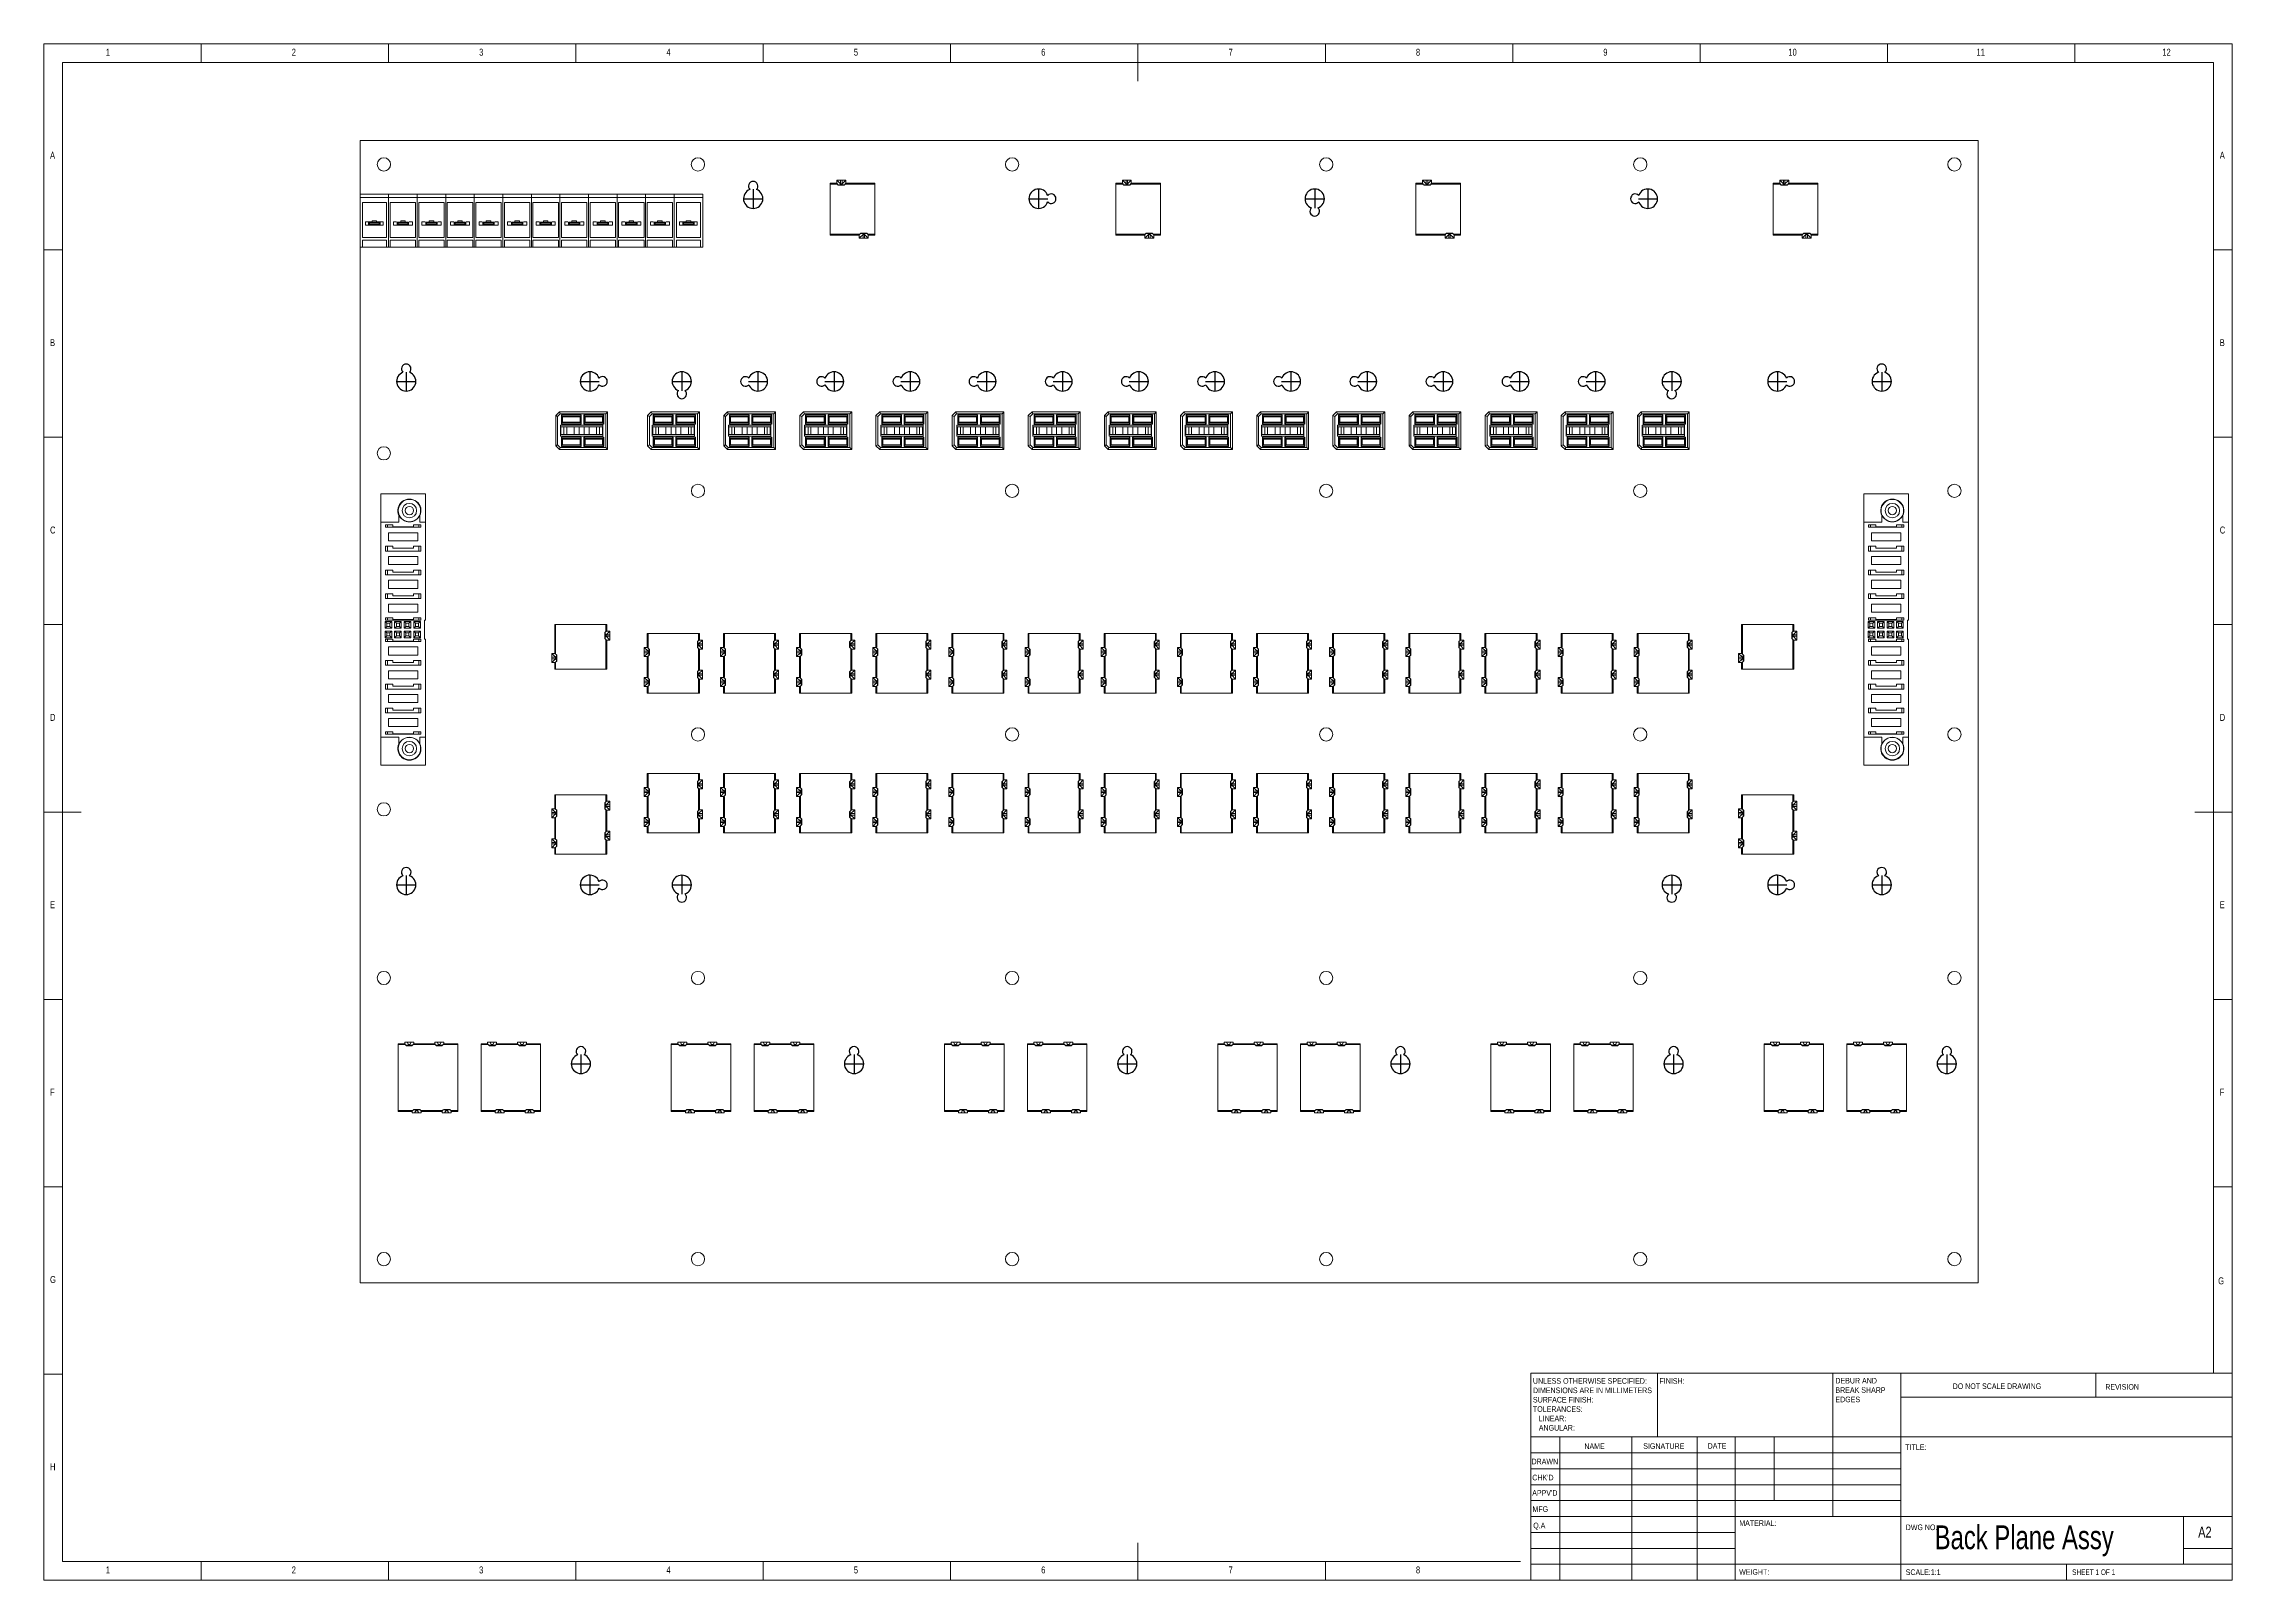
# Model space of a CAD drawing. Header units: millimetres. Extents: x 5 to 589, y 5 to 415.
import ezdxf

# ---------------------------------------------------------------- set-up
doc = ezdxf.new("R2010")
doc.units = ezdxf.units.MM
doc.styles.add('SLDTEXTSTYLE0', font='TXT', dxfattribs={"width": 0.75})
doc.styles.add('SLDTEXTSTYLE1', font='TXT', dxfattribs={"width": 0.6875})

msp = doc.modelspace()

# ---------------------------------------------------------------- texts
at = {"color": 7, "linetype": 'Continuous', "lineweight": 0, "attachment_point": 1}
for s, insert, char_height, style in [('1', (21.58, 413.67), 1.85, 'SLDTEXTSTYLE0'), ('2', (71.17, 413.67), 1.85, 'SLDTEXTSTYLE0'), ('3', (121.17, 413.67), 1.85, 'SLDTEXTSTYLE0'), ('4', (171.17, 413.67), 1.85, 'SLDTEXTSTYLE0'), ('5', (221.17, 413.67), 1.85, 'SLDTEXTSTYLE0'), ('6', (271.17, 413.67), 1.85, 'SLDTEXTSTYLE0'), ('7', (321.17, 413.67), 1.85, 'SLDTEXTSTYLE0'), ('8', (371.17, 413.67), 1.85, 'SLDTEXTSTYLE0'), ('9', (421.17, 413.67), 1.85, 'SLDTEXTSTYLE0'), ('10', (470.54, 413.67), 1.852, 'SLDTEXTSTYLE0'), ('11', (520.75, 413.67), 1.852, 'SLDTEXTSTYLE0'), ('12', (570.33, 413.67), 1.852, 'SLDTEXTSTYLE0'), ('A', (6.67, 386.17), 1.85, 'SLDTEXTSTYLE0'), ('A', (585.67, 386.17), 1.85, 'SLDTEXTSTYLE0'), ('B', (6.67, 336.17), 1.85, 'SLDTEXTSTYLE0'), ('B', (585.67, 336.17), 1.85, 'SLDTEXTSTYLE0'), ('C', (6.67, 286.17), 1.85, 'SLDTEXTSTYLE0'), ('C', (585.67, 286.17), 1.85, 'SLDTEXTSTYLE0'), ('D', (6.67, 236.17), 1.85, 'SLDTEXTSTYLE0'), ('D', (585.67, 236.17), 1.85, 'SLDTEXTSTYLE0'), ('E', (6.67, 186.17), 1.85, 'SLDTEXTSTYLE0'), ('E', (585.67, 186.17), 1.85, 'SLDTEXTSTYLE0'), ('F', (6.67, 136.17), 1.85, 'SLDTEXTSTYLE0'), ('F', (585.67, 136.17), 1.85, 'SLDTEXTSTYLE0'), ('G', (6.67, 86.17), 1.85, 'SLDTEXTSTYLE0'), ('G', (585.25, 85.82), 1.85, 'SLDTEXTSTYLE0'), ('FINISH:', (436.17, 58.92), 1.5, 'SLDTEXTSTYLE0'), ('DO NOT SCALE DRAWING', (514.41, 57.53), 1.5, 'SLDTEXTSTYLE0'), ('REVISION', (555.13, 57.33), 1.5, 'SLDTEXTSTYLE0'), ('NAME', (416.12, 41.5), 1.5, 'SLDTEXTSTYLE0'), ('SIGNATURE', (431.83, 41.56), 1.5, 'SLDTEXTSTYLE0'), ('DATE', (449.01, 41.58), 1.5, 'SLDTEXTSTYLE0'), ('TITLE:', (501.76, 41.28), 1.5, 'SLDTEXTSTYLE0'), ('H', (6.67, 36.17), 1.85, 'SLDTEXTSTYLE0'), ('DRAWN', (402.01, 37.43), 1.5, 'SLDTEXTSTYLE0'), ("CHK'D", (402.21, 33.15), 1.5, 'SLDTEXTSTYLE0'), ("APPV'D", (402.2, 29.06), 1.5, 'SLDTEXTSTYLE0'), ('MFG', (402.26, 24.73), 1.5, 'SLDTEXTSTYLE0'), ('Q.A', (402.47, 20.35), 1.5, 'SLDTEXTSTYLE0'), ('MATERIAL:', (457.45, 20.99), 1.5, 'SLDTEXTSTYLE0'), ('DWG NO.', (501.87, 19.87), 1.5, 'SLDTEXTSTYLE0'), ('Back Plane Assy', (509.59, 19.63), 6.35, 'SLDTEXTSTYLE0'), ('A2', (579.92, 19.3), 2.91, 'SLDTEXTSTYLE0'), ('1', (21.58, 8.67), 1.85, 'SLDTEXTSTYLE0'), ('2', (71.17, 8.67), 1.85, 'SLDTEXTSTYLE0'), ('3', (121.17, 8.67), 1.85, 'SLDTEXTSTYLE0'), ('4', (171.17, 8.67), 1.85, 'SLDTEXTSTYLE0'), ('5', (221.17, 8.67), 1.85, 'SLDTEXTSTYLE0'), ('6', (271.17, 8.67), 1.85, 'SLDTEXTSTYLE0'), ('7', (321.17, 8.67), 1.85, 'SLDTEXTSTYLE0'), ('8', (371.17, 8.67), 1.85, 'SLDTEXTSTYLE0'), ('WEIGHT: ', (457.42, 7.95), 1.499, 'SLDTEXTSTYLE0'), ('SCALE:1:1', (501.87, 7.9), 1.5, 'SLDTEXTSTYLE0'), ('SHEET 1 OF 1', (546.28, 7.9), 1.5, 'SLDTEXTSTYLE1')]:
    msp.add_mtext(s, dxfattribs=dict(at, insert=insert, char_height=char_height, style=style))

# ---------------------------------------------------------------- blocks, each defined once
blk = doc.blocks.new('SW_NOTE_0')
at = {"color": 0, "linetype": 'Continuous', "lineweight": 0, "char_height": 1.5, "attachment_point": 1, "style": 'SLDTEXTSTYLE0'}
for s, insert in [('DEBUR AND ', (0, 1.93)), ('BREAK SHARP ', (0, -0.57)), ('EDGES', (0, -3.07))]:
    blk.add_mtext(s, dxfattribs=dict(at, insert=insert))
blk = doc.blocks.new('SW_NOTE_1')
at = {"color": 0, "linetype": 'Continuous', "lineweight": 0, "char_height": 1.5, "attachment_point": 1, "style": 'SLDTEXTSTYLE0'}
for s, insert in [('UNLESS OTHERWISE SPECIFIED:', (0, 1.93)), ('TOLERANCES:', (0, -5.57)), ('SURFACE FINISH:', (0, -3.07)), ('DIMENSIONS ARE IN MILLIMETERS', (0, -0.57)), ('   ANGULAR:', (0, -10.57)), ('   LINEAR:', (0, -8.07))]:
    blk.add_mtext(s, dxfattribs=dict(at, insert=insert))

# ---------------------------------------------------------------- linework, layer by layer
at = {"color": 7, "linetype": 'Continuous', "lineweight": 0}
for p, q in [((589, 415), (5, 415)), ((5, 415), (5, 5)), ((47, 410), (47, 415)), ((97, 415), (97, 410)), ((147, 410), (147, 415)), ((197, 415), (197, 410)), ((247, 410), (247, 415)), ((297, 415), (297, 405)), ((347, 410), (347, 415)), ((397, 415), (397, 410)), ((447, 410), (447, 415)), ((497, 415), (497, 410)), ((547, 410), (547, 415)), ((589, 5), (589, 415)), ((584, 410), (10, 410)), ((10, 410), (10, 10)), ((584, 60.25), (584, 410)), ((10, 360), (5, 360)), ((584, 360), (589, 360)), ((5, 310), (10, 310)), ((589, 310), (584, 310)), ((10, 260), (5, 260)), ((584, 260), (589, 260)), ((5, 210), (15, 210)), ((589, 210), (579, 210)), ((10, 160), (5, 160)), ((584, 160), (589, 160)), ((5, 110), (10, 110)), ((589, 110), (584, 110)), ((10, 60), (5, 60)), ((401.8, 60.25), (589, 60.25)), ((401.8, 60.25), (401.8, 5)), ((435.6, 43.25), (435.6, 60.25)), ((482.4, 60.25), (482.4, 22)), ((500.6, 60.25), (500.6, 5)), ((552.6, 53.88), (552.6, 60.25)), ((589, 53.88), (500.6, 53.88)), ((589, 43.25), (401.8, 43.25)), ((409.6, 43.25), (409.6, 5)), ((428.79, 43.25), (428.79, 5)), ((446.2, 43.25), (446.2, 5)), ((456.4, 5), (456.4, 43.25)), ((466.8, 26.25), (466.8, 43.25)), ((500.6, 39), (401.8, 39)), ((500.6, 34.75), (401.8, 34.75)), ((500.6, 30.5), (401.8, 30.5)), ((500.6, 26.25), (401.8, 26.25)), ((456.4, 22), (401.8, 22)), ((456.4, 17.75), (401.8, 17.75)), ((456.4, 22), (589, 22)), ((576, 9.25), (576, 22)), ((297, 5), (297, 15)), ((456.4, 13.5), (401.8, 13.5)), ((589, 13.5), (576, 13.5)), ((10, 10), (399.05, 10)), ((47, 5), (47, 10)), ((97, 10), (97, 5)), ((147, 5), (147, 10)), ((197, 10), (197, 5)), ((247, 5), (247, 10)), ((347, 5), (347, 10)), ((401.8, 9.25), (589, 9.25)), ((544.8, 5), (544.8, 9.25)), ((5, 5), (589, 5))]:
    msp.add_line(p, q, dxfattribs=at)
at = {"color": 7, "linetype": 'Continuous', "lineweight": 15}
for p, q in [((521.21, 389.16), (89.41, 389.16)), ((89.41, 389.16), (89.41, 374.91)), ((521.21, 84.36), (521.21, 389.16)), ((89.41, 374.91), (97.03, 374.91)), ((89.41, 374.01), (89.41, 374.91)), ((89.41, 374.01), (89.41, 360.71)), ((97.03, 374.01), (89.41, 374.01)), ((97.03, 374.91), (104.65, 374.91)), ((97.03, 374.01), (97.03, 374.91)), ((104.65, 374.01), (97.03, 374.01)), ((97.03, 374.01), (97.03, 360.71)), ((104.65, 374.91), (112.27, 374.91)), ((104.65, 374.01), (104.65, 374.91)), ((112.27, 374.01), (104.65, 374.01)), ((104.65, 374.01), (104.65, 360.71)), ((112.27, 374.01), (112.27, 374.91)), ((112.27, 374.91), (119.89, 374.91)), ((112.27, 360.71), (112.27, 374.01)), ((119.89, 374.01), (112.27, 374.01)), ((119.89, 374.01), (119.89, 374.91)), ((119.89, 374.91), (127.51, 374.91)), ((119.89, 360.71), (119.89, 374.01)), ((127.51, 374.01), (119.89, 374.01)), ((127.51, 374.91), (135.13, 374.91)), ((127.51, 374.01), (127.51, 374.91)), ((135.13, 374.01), (127.51, 374.01)), ((127.51, 374.01), (127.51, 360.71)), ((135.13, 374.01), (135.13, 374.91)), ((135.13, 374.91), (142.75, 374.91)), ((135.13, 360.71), (135.13, 374.01)), ((142.75, 374.01), (135.13, 374.01)), ((142.75, 374.91), (150.37, 374.91)), ((142.75, 374.01), (142.75, 374.91)), ((150.37, 374.01), (142.75, 374.01)), ((142.75, 374.01), (142.75, 360.71)), ((150.37, 374.01), (150.37, 374.91)), ((150.37, 374.91), (157.99, 374.91)), ((150.37, 360.71), (150.37, 374.01)), ((157.99, 374.01), (150.37, 374.01)), ((157.99, 374.91), (165.61, 374.91)), ((157.99, 374.01), (157.99, 374.91)), ((165.61, 374.01), (157.99, 374.01)), ((157.99, 374.01), (157.99, 360.71)), ((165.61, 374.01), (165.61, 374.91)), ((165.61, 374.91), (173.23, 374.91)), ((165.61, 360.71), (165.61, 374.01)), ((173.23, 374.01), (165.61, 374.01)), ((173.23, 374.91), (180.85, 374.91)), ((173.23, 374.91), (173.23, 374.01)), ((173.23, 374.01), (173.23, 360.71)), ((180.85, 374.01), (173.23, 374.01)), ((180.85, 374.91), (180.85, 374.01)), ((180.85, 360.71), (180.85, 374.01)), ((214.87, 377.83), (216.62, 377.83)), ((214.87, 377.83), (214.87, 377.58)), ((214.87, 377.58), (214.87, 364.18)), ((216.62, 377.58), (214.87, 377.58)), ((216.62, 378.63), (217.62, 378.63)), ((216.62, 378.63), (217.62, 377.63)), ((216.62, 377.78), (216.62, 378.63)), ((216.92, 377.4), (216.62, 377.78)), ((216.62, 377.58), (216.62, 377.78)), ((216.92, 377.4), (217.62, 377.46)), ((217.02, 377.28), (216.92, 377.4)), ((218.62, 377.28), (217.02, 377.28)), ((217.62, 378.63), (218.02, 378.63)), ((217.62, 378.63), (217.62, 377.63)), ((218.02, 377.63), (217.62, 377.63)), ((217.62, 377.63), (217.62, 377.46)), ((217.62, 377.46), (218.02, 377.46)), ((218.02, 377.63), (219.02, 378.63)), ((218.02, 378.63), (219.02, 378.63)), ((218.02, 377.63), (218.02, 378.63)), ((218.02, 377.46), (218.02, 377.63)), ((218.02, 377.46), (218.71, 377.4)), ((218.71, 377.4), (218.62, 377.28)), ((218.71, 377.4), (219.02, 377.78)), ((219.02, 378.63), (219.02, 377.78)), ((226.77, 377.83), (219.02, 377.83)), ((219.02, 377.78), (219.02, 377.58)), ((226.77, 377.58), (219.02, 377.58)), ((226.77, 377.83), (226.77, 377.58)), ((226.77, 364.18), (226.77, 377.58)), ((291.07, 377.83), (292.82, 377.83)), ((291.07, 377.83), (291.07, 377.58)), ((292.82, 377.58), (291.07, 377.58)), ((291.07, 377.58), (291.07, 364.18)), ((292.82, 377.78), (292.82, 378.63)), ((292.82, 378.63), (293.82, 377.63)), ((292.82, 378.63), (293.82, 378.63)), ((293.12, 377.4), (292.82, 377.78)), ((292.82, 377.58), (292.82, 377.78)), ((293.12, 377.4), (293.82, 377.46)), ((293.22, 377.28), (293.12, 377.4)), ((294.82, 377.28), (293.22, 377.28)), ((293.82, 378.63), (294.22, 378.63)), ((293.82, 378.63), (293.82, 377.63)), ((293.82, 377.63), (293.82, 377.46)), ((294.22, 377.63), (293.82, 377.63)), ((293.82, 377.46), (294.22, 377.46)), ((294.22, 377.63), (295.22, 378.63)), ((294.22, 378.63), (295.22, 378.63)), ((294.22, 377.63), (294.22, 378.63)), ((294.22, 377.46), (294.22, 377.63)), ((294.22, 377.46), (294.91, 377.4)), ((294.91, 377.4), (294.82, 377.28)), ((294.91, 377.4), (295.22, 377.78)), ((295.22, 378.63), (295.22, 377.78)), ((302.97, 377.83), (295.22, 377.83)), ((295.22, 377.78), (295.22, 377.58)), ((302.97, 377.58), (295.22, 377.58)), ((302.97, 377.83), (302.97, 377.58)), ((302.97, 364.18), (302.97, 377.58)), ((371.18, 377.83), (372.93, 377.83)), ((371.18, 377.83), (371.18, 377.58)), ((372.93, 377.58), (371.18, 377.58)), ((371.18, 377.58), (371.18, 364.18)), ((372.93, 377.78), (372.93, 378.63)), ((372.93, 378.63), (373.93, 377.63)), ((372.93, 378.63), (373.93, 378.63)), ((373.23, 377.4), (372.93, 377.78)), ((372.93, 377.58), (372.93, 377.78)), ((373.23, 377.4), (373.93, 377.46)), ((373.33, 377.28), (373.23, 377.4)), ((374.93, 377.28), (373.33, 377.28)), ((373.93, 378.63), (374.33, 378.63)), ((373.93, 378.63), (373.93, 377.63)), ((373.93, 377.63), (373.93, 377.46)), ((374.33, 377.63), (373.93, 377.63)), ((373.93, 377.46), (374.33, 377.46)), ((374.33, 377.63), (374.33, 378.63)), ((374.33, 377.63), (375.33, 378.63)), ((374.33, 378.63), (375.33, 378.63)), ((374.33, 377.46), (374.33, 377.63)), ((374.33, 377.46), (375.02, 377.4)), ((375.02, 377.4), (374.93, 377.28)), ((375.02, 377.4), (375.33, 377.78)), ((375.33, 378.63), (375.33, 377.78)), ((383.08, 377.83), (375.33, 377.83)), ((375.33, 377.78), (375.33, 377.58)), ((383.08, 377.58), (375.33, 377.58)), ((383.08, 377.83), (383.08, 377.58)), ((383.08, 364.18), (383.08, 377.58)), ((466.5, 377.83), (468.25, 377.83)), ((466.5, 377.83), (466.5, 377.58)), ((466.5, 377.58), (466.5, 364.18)), ((468.25, 377.58), (466.5, 377.58)), ((468.25, 378.63), (469.25, 378.63)), ((468.25, 378.63), (469.25, 377.63)), ((468.25, 377.78), (468.25, 378.63)), ((468.55, 377.4), (468.25, 377.78)), ((468.25, 377.58), (468.25, 377.78)), ((468.55, 377.4), (469.25, 377.46)), ((468.65, 377.28), (468.55, 377.4)), ((470.25, 377.28), (468.65, 377.28)), ((469.25, 378.63), (469.65, 378.63)), ((469.25, 378.63), (469.25, 377.63)), ((469.65, 377.63), (469.25, 377.63)), ((469.25, 377.63), (469.25, 377.46)), ((469.25, 377.46), (469.65, 377.46)), ((469.65, 377.63), (470.65, 378.63)), ((469.65, 377.63), (469.65, 378.63)), ((469.65, 378.63), (470.65, 378.63)), ((469.65, 377.46), (469.65, 377.63)), ((469.65, 377.46), (470.34, 377.4)), ((470.34, 377.4), (470.25, 377.28)), ((470.34, 377.4), (470.65, 377.78)), ((470.65, 378.63), (470.65, 377.78)), ((478.4, 377.83), (470.65, 377.83)), ((470.65, 377.78), (470.65, 377.58)), ((478.4, 377.58), (470.65, 377.58)), ((478.4, 377.83), (478.4, 377.58)), ((478.4, 364.18), (478.4, 377.58)), ((90.02, 372.64), (96.42, 372.64)), ((90.02, 363.31), (90.02, 372.64)), ((96.42, 372.64), (96.42, 363.31)), ((97.44, 372.64), (104.24, 372.64)), ((97.44, 363.31), (97.44, 372.64)), ((104.24, 372.64), (104.24, 363.31)), ((105.06, 372.64), (111.86, 372.64)), ((105.06, 363.31), (105.06, 372.64)), ((111.86, 372.64), (111.86, 363.31)), ((112.68, 372.64), (119.48, 372.64)), ((112.68, 363.31), (112.68, 372.64)), ((119.48, 372.64), (119.48, 363.31)), ((120.3, 372.64), (127.1, 372.64)), ((120.3, 363.31), (120.3, 372.64)), ((127.1, 372.64), (127.1, 363.31)), ((127.92, 363.31), (127.92, 372.64)), ((127.92, 372.64), (134.72, 372.64)), ((134.72, 372.64), (134.72, 363.31)), ((135.54, 372.64), (142.34, 372.64)), ((135.54, 363.31), (135.54, 372.64)), ((142.34, 372.64), (142.34, 363.31)), ((143.16, 372.64), (149.96, 372.64)), ((143.16, 363.31), (143.16, 372.64)), ((149.96, 372.64), (149.96, 363.31)), ((150.78, 372.64), (157.58, 372.64)), ((150.78, 363.31), (150.78, 372.64)), ((157.58, 372.64), (157.58, 363.31)), ((158.4, 372.64), (165.2, 372.64)), ((158.4, 363.31), (158.4, 372.64)), ((165.2, 372.64), (165.2, 363.31)), ((166.02, 372.64), (172.82, 372.64)), ((166.02, 363.31), (166.02, 372.64)), ((172.82, 372.64), (172.82, 363.31)), ((173.84, 372.64), (180.24, 372.64)), ((173.84, 363.31), (173.84, 372.64)), ((180.24, 372.64), (180.24, 363.31)), ((96.42, 363.31), (90.02, 363.31)), ((90.02, 362.61), (96.42, 362.61)), ((90.02, 360.71), (90.02, 362.61)), ((90.87, 367.46), (92.62, 367.46)), ((90.87, 367.46), (90.87, 366.58)), ((95.57, 366.58), (90.87, 366.58)), ((91.69, 367.42), (91.69, 366.62)), ((91.72, 367.42), (91.69, 367.42)), ((91.69, 366.62), (91.72, 366.62)), ((91.92, 367.22), (91.72, 367.42)), ((91.72, 367.42), (94.72, 367.42)), ((91.72, 367.42), (91.72, 366.62)), ((91.92, 366.82), (91.72, 366.62)), ((91.72, 366.62), (94.72, 366.62)), ((94.52, 367.22), (91.92, 367.22)), ((91.92, 367.22), (91.92, 366.82)), ((94.52, 366.82), (91.92, 366.82)), ((93.82, 367.72), (92.62, 367.72)), ((92.62, 367.42), (92.62, 367.72)), ((93.82, 367.42), (93.82, 367.72)), ((93.82, 367.46), (95.57, 367.46)), ((94.72, 367.42), (94.52, 367.22)), ((94.52, 367.22), (94.52, 366.82)), ((94.72, 366.62), (94.52, 366.82)), ((94.72, 366.62), (94.72, 367.42)), ((94.72, 367.42), (94.75, 367.42)), ((94.72, 366.62), (94.75, 366.62)), ((94.75, 367.42), (94.75, 366.62)), ((95.57, 366.58), (95.57, 367.46)), ((96.42, 362.61), (96.42, 360.71)), ((104.24, 363.31), (97.44, 363.31)), ((97.44, 362.61), (104.24, 362.61)), ((97.44, 360.71), (97.44, 362.61)), ((98.29, 367.46), (98.29, 366.58)), ((98.29, 367.46), (99.17, 367.46)), ((103.39, 366.58), (98.29, 366.58)), ((99.31, 367.42), (99.31, 366.62)), ((99.31, 366.62), (99.34, 366.62)), ((99.54, 367.22), (99.34, 367.42)), ((99.34, 367.42), (102.34, 367.42)), ((99.34, 367.42), (99.34, 366.62)), ((99.54, 366.82), (99.34, 366.62)), ((99.34, 366.62), (102.34, 366.62)), ((102.14, 367.22), (99.54, 367.22)), ((99.54, 367.22), (99.54, 366.82)), ((102.14, 366.82), (99.54, 366.82)), ((101.44, 367.72), (100.24, 367.72)), ((100.24, 367.42), (100.24, 367.72)), ((101.44, 367.42), (101.44, 367.72)), ((102.34, 367.42), (102.14, 367.22)), ((102.14, 367.22), (102.14, 366.82)), ((102.34, 366.62), (102.14, 366.82)), ((102.34, 366.62), (102.34, 367.42)), ((102.34, 366.62), (102.37, 366.62)), ((102.37, 367.42), (102.37, 366.62)), ((102.51, 367.46), (103.39, 367.46)), ((103.39, 366.58), (103.39, 367.46)), ((104.24, 362.61), (104.24, 360.71)), ((111.86, 363.31), (105.06, 363.31)), ((105.06, 362.61), (111.86, 362.61)), ((105.06, 360.71), (105.06, 362.61)), ((105.91, 367.46), (106.79, 367.46)), ((105.91, 367.46), (105.91, 366.58)), ((111.01, 366.58), (105.91, 366.58)), ((106.93, 367.42), (106.93, 366.62)), ((106.93, 366.62), (106.96, 366.62)), ((107.16, 367.22), (106.96, 367.42)), ((106.96, 367.42), (109.96, 367.42)), ((106.96, 367.42), (106.96, 366.62)), ((107.16, 366.82), (106.96, 366.62)), ((106.96, 366.62), (109.96, 366.62)), ((109.76, 367.22), (107.16, 367.22)), ((107.16, 367.22), (107.16, 366.82)), ((109.76, 366.82), (107.16, 366.82)), ((109.06, 367.72), (107.86, 367.72)), ((107.86, 367.42), (107.86, 367.72)), ((109.06, 367.42), (109.06, 367.72)), ((109.96, 367.42), (109.76, 367.22)), ((109.76, 367.22), (109.76, 366.82)), ((109.96, 366.62), (109.76, 366.82)), ((109.96, 366.62), (109.96, 367.42)), ((109.96, 366.62), (109.99, 366.62)), ((109.99, 367.42), (109.99, 366.62)), ((110.13, 367.46), (111.01, 367.46)), ((111.01, 366.58), (111.01, 367.46)), ((111.86, 362.61), (111.86, 360.71)), ((119.48, 363.31), (112.68, 363.31)), ((112.68, 360.71), (112.68, 362.61)), ((112.68, 362.61), (119.48, 362.61)), ((113.53, 367.46), (114.41, 367.46)), ((113.53, 367.46), (113.53, 366.58)), ((118.63, 366.58), (113.53, 366.58)), ((114.55, 367.42), (114.55, 366.62)), ((114.55, 366.62), (114.58, 366.62)), ((114.78, 367.22), (114.58, 367.42)), ((114.58, 367.42), (117.58, 367.42)), ((114.58, 367.42), (114.58, 366.62)), ((114.78, 366.82), (114.58, 366.62)), ((114.58, 366.62), (117.58, 366.62)), ((117.38, 367.22), (114.78, 367.22)), ((114.78, 367.22), (114.78, 366.82)), ((117.38, 366.82), (114.78, 366.82)), ((116.68, 367.72), (115.48, 367.72)), ((115.48, 367.42), (115.48, 367.72)), ((116.68, 367.42), (116.68, 367.72)), ((117.58, 367.42), (117.38, 367.22)), ((117.38, 367.22), (117.38, 366.82)), ((117.58, 366.62), (117.38, 366.82)), ((117.58, 366.62), (117.58, 367.42)), ((117.58, 366.62), (117.61, 366.62)), ((117.61, 367.42), (117.61, 366.62)), ((117.75, 367.46), (118.63, 367.46)), ((118.63, 366.58), (118.63, 367.46)), ((119.48, 362.61), (119.48, 360.71)), ((127.1, 363.31), (120.3, 363.31)), ((120.3, 362.61), (127.1, 362.61)), ((120.3, 360.71), (120.3, 362.61)), ((121.15, 367.46), (122.03, 367.46)), ((121.15, 367.46), (121.15, 366.58)), ((126.25, 366.58), (121.15, 366.58)), ((122.17, 367.42), (122.17, 366.62)), ((122.17, 366.62), (122.2, 366.62)), ((122.4, 367.22), (122.2, 367.42)), ((122.2, 367.42), (125.2, 367.42)), ((122.2, 367.42), (122.2, 366.62)), ((122.4, 366.82), (122.2, 366.62)), ((122.2, 366.62), (125.2, 366.62)), ((125, 367.22), (122.4, 367.22)), ((122.4, 367.22), (122.4, 366.82)), ((125, 366.82), (122.4, 366.82)), ((124.3, 367.72), (123.1, 367.72)), ((123.1, 367.42), (123.1, 367.72)), ((124.3, 367.42), (124.3, 367.72)), ((125.2, 367.42), (125, 367.22)), ((125, 367.22), (125, 366.82)), ((125.2, 366.62), (125, 366.82)), ((125.2, 366.62), (125.2, 367.42)), ((125.2, 366.62), (125.23, 366.62)), ((125.23, 367.42), (125.23, 366.62)), ((125.37, 367.46), (126.25, 367.46)), ((126.25, 366.58), (126.25, 367.46)), ((127.1, 362.61), (127.1, 360.71)), ((134.72, 363.31), (127.92, 363.31)), ((127.92, 360.71), (127.92, 362.61)), ((127.92, 362.61), (134.72, 362.61)), ((128.77, 367.46), (129.65, 367.46)), ((128.77, 367.46), (128.77, 366.58)), ((133.87, 366.58), (128.77, 366.58)), ((129.79, 367.42), (129.79, 366.62)), ((129.79, 366.62), (129.82, 366.62)), ((130.02, 367.22), (129.82, 367.42)), ((129.82, 367.42), (132.82, 367.42)), ((129.82, 367.42), (129.82, 366.62)), ((130.02, 366.82), (129.82, 366.62)), ((129.82, 366.62), (132.82, 366.62)), ((132.62, 367.22), (130.02, 367.22)), ((130.02, 367.22), (130.02, 366.82)), ((132.62, 366.82), (130.02, 366.82)), ((131.92, 367.72), (130.72, 367.72)), ((130.72, 367.42), (130.72, 367.72)), ((131.92, 367.42), (131.92, 367.72)), ((132.82, 367.42), (132.62, 367.22)), ((132.62, 367.22), (132.62, 366.82)), ((132.82, 366.62), (132.62, 366.82)), ((132.82, 366.62), (132.82, 367.42)), ((132.82, 366.62), (132.85, 366.62)), ((132.85, 367.42), (132.85, 366.62)), ((132.99, 367.46), (133.87, 367.46)), ((133.87, 366.58), (133.87, 367.46)), ((134.72, 362.61), (134.72, 360.71)), ((142.34, 363.31), (135.54, 363.31)), ((135.54, 362.61), (142.34, 362.61)), ((135.54, 360.71), (135.54, 362.61)), ((136.39, 367.46), (137.27, 367.46)), ((136.39, 367.46), (136.39, 366.58)), ((141.49, 366.58), (136.39, 366.58)), ((137.41, 367.42), (137.41, 366.62)), ((137.41, 366.62), (137.44, 366.62)), ((137.64, 367.22), (137.44, 367.42)), ((137.44, 367.42), (140.44, 367.42)), ((137.44, 367.42), (137.44, 366.62)), ((137.64, 366.82), (137.44, 366.62)), ((137.44, 366.62), (140.44, 366.62)), ((140.24, 367.22), (137.64, 367.22)), ((137.64, 367.22), (137.64, 366.82)), ((140.24, 366.82), (137.64, 366.82)), ((139.54, 367.72), (138.34, 367.72)), ((138.34, 367.42), (138.34, 367.72)), ((139.54, 367.42), (139.54, 367.72)), ((140.44, 367.42), (140.24, 367.22)), ((140.24, 367.22), (140.24, 366.82)), ((140.44, 366.62), (140.24, 366.82)), ((140.44, 366.62), (140.44, 367.42)), ((140.44, 366.62), (140.47, 366.62)), ((140.47, 367.42), (140.47, 366.62)), ((140.61, 367.46), (141.49, 367.46)), ((141.49, 366.58), (141.49, 367.46)), ((142.34, 362.61), (142.34, 360.71)), ((149.96, 363.31), (143.16, 363.31)), ((143.16, 362.61), (149.96, 362.61)), ((143.16, 360.71), (143.16, 362.61)), ((144.01, 367.46), (144.01, 366.58)), ((144.01, 367.46), (144.89, 367.46)), ((149.11, 366.58), (144.01, 366.58)), ((145.03, 367.42), (145.03, 366.62)), ((145.03, 366.62), (145.06, 366.62)), ((145.26, 367.22), (145.06, 367.42)), ((145.06, 367.42), (148.06, 367.42)), ((145.06, 367.42), (145.06, 366.62)), ((145.26, 366.82), (145.06, 366.62)), ((145.06, 366.62), (148.06, 366.62)), ((147.86, 367.22), (145.26, 367.22)), ((145.26, 367.22), (145.26, 366.82)), ((147.86, 366.82), (145.26, 366.82)), ((147.16, 367.72), (145.96, 367.72)), ((145.96, 367.42), (145.96, 367.72)), ((147.16, 367.42), (147.16, 367.72)), ((148.06, 367.42), (147.86, 367.22)), ((147.86, 367.22), (147.86, 366.82)), ((148.06, 366.62), (147.86, 366.82)), ((148.06, 366.62), (148.06, 367.42)), ((148.06, 366.62), (148.09, 366.62)), ((148.09, 367.42), (148.09, 366.62)), ((148.23, 367.46), (149.11, 367.46)), ((149.11, 366.58), (149.11, 367.46)), ((149.96, 362.61), (149.96, 360.71)), ((157.58, 363.31), (150.78, 363.31)), ((150.78, 362.61), (157.58, 362.61)), ((150.78, 360.71), (150.78, 362.61)), ((151.63, 367.46), (152.51, 367.46)), ((151.63, 367.46), (151.63, 366.58)), ((156.73, 366.58), (151.63, 366.58)), ((152.65, 367.42), (152.65, 366.62)), ((152.65, 366.62), (152.68, 366.62)), ((152.88, 367.22), (152.68, 367.42)), ((152.68, 367.42), (155.68, 367.42)), ((152.68, 367.42), (152.68, 366.62)), ((152.88, 366.82), (152.68, 366.62)), ((152.68, 366.62), (155.68, 366.62)), ((155.48, 367.22), (152.88, 367.22)), ((152.88, 367.22), (152.88, 366.82)), ((155.48, 366.82), (152.88, 366.82)), ((154.78, 367.72), (153.58, 367.72)), ((153.58, 367.42), (153.58, 367.72)), ((154.78, 367.42), (154.78, 367.72)), ((155.68, 367.42), (155.48, 367.22)), ((155.48, 367.22), (155.48, 366.82)), ((155.68, 366.62), (155.48, 366.82)), ((155.68, 366.62), (155.68, 367.42)), ((155.68, 366.62), (155.71, 366.62)), ((155.71, 367.42), (155.71, 366.62)), ((155.85, 367.46), (156.73, 367.46)), ((156.73, 366.58), (156.73, 367.46)), ((157.58, 362.61), (157.58, 360.71)), ((165.2, 363.31), (158.4, 363.31)), ((158.4, 362.61), (165.2, 362.61)), ((158.4, 360.71), (158.4, 362.61)), ((159.25, 367.46), (160.13, 367.46)), ((159.25, 367.46), (159.25, 366.58)), ((164.35, 366.58), (159.25, 366.58)), ((160.27, 367.42), (160.27, 366.62)), ((160.27, 366.62), (160.3, 366.62)), ((160.5, 367.22), (160.3, 367.42)), ((160.3, 367.42), (163.3, 367.42)), ((160.3, 367.42), (160.3, 366.62)), ((160.5, 366.82), (160.3, 366.62)), ((160.3, 366.62), (163.3, 366.62)), ((163.1, 367.22), (160.5, 367.22)), ((160.5, 367.22), (160.5, 366.82)), ((163.1, 366.82), (160.5, 366.82)), ((162.4, 367.72), (161.2, 367.72)), ((161.2, 367.42), (161.2, 367.72)), ((162.4, 367.42), (162.4, 367.72)), ((163.3, 367.42), (163.1, 367.22)), ((163.1, 367.22), (163.1, 366.82)), ((163.3, 366.62), (163.1, 366.82)), ((163.3, 366.62), (163.3, 367.42)), ((163.3, 366.62), (163.33, 366.62)), ((163.33, 367.42), (163.33, 366.62)), ((163.47, 367.46), (164.35, 367.46)), ((164.35, 366.58), (164.35, 367.46)), ((165.2, 362.61), (165.2, 360.71)), ((172.82, 363.31), (166.02, 363.31)), ((166.02, 362.61), (172.82, 362.61)), ((166.02, 360.71), (166.02, 362.61)), ((166.87, 367.46), (167.75, 367.46)), ((166.87, 367.46), (166.87, 366.58)), ((171.97, 366.58), (166.87, 366.58)), ((167.89, 367.42), (167.89, 366.62)), ((167.89, 366.62), (167.92, 366.62)), ((168.12, 367.22), (167.92, 367.42)), ((167.92, 367.42), (170.92, 367.42)), ((167.92, 367.42), (167.92, 366.62)), ((168.12, 366.82), (167.92, 366.62)), ((167.92, 366.62), (170.92, 366.62)), ((170.72, 367.22), (168.12, 367.22)), ((168.12, 367.22), (168.12, 366.82)), ((170.72, 366.82), (168.12, 366.82)), ((170.02, 367.72), (168.82, 367.72)), ((168.82, 367.42), (168.82, 367.72)), ((170.02, 367.42), (170.02, 367.72)), ((170.92, 367.42), (170.72, 367.22)), ((170.72, 367.22), (170.72, 366.82)), ((170.92, 366.62), (170.72, 366.82)), ((170.92, 366.62), (170.92, 367.42)), ((170.92, 366.62), (170.95, 366.62)), ((170.95, 367.42), (170.95, 366.62)), ((171.09, 367.46), (171.97, 367.46)), ((171.97, 366.58), (171.97, 367.46)), ((172.82, 362.61), (172.82, 360.71)), ((180.24, 363.31), (173.84, 363.31)), ((173.84, 360.71), (173.84, 362.61)), ((173.84, 362.61), (180.24, 362.61)), ((174.69, 367.46), (174.69, 366.58)), ((174.69, 367.46), (176.44, 367.46)), ((179.39, 366.58), (174.69, 366.58)), ((175.54, 367.42), (175.51, 367.42)), ((175.51, 367.42), (175.51, 366.62)), ((175.51, 366.62), (175.54, 366.62)), ((175.74, 367.22), (175.54, 367.42)), ((175.54, 367.42), (178.54, 367.42)), ((175.54, 367.42), (175.54, 366.62)), ((175.74, 366.82), (175.54, 366.62)), ((175.54, 366.62), (178.54, 366.62)), ((178.34, 367.22), (175.74, 367.22)), ((175.74, 367.22), (175.74, 366.82)), ((178.34, 366.82), (175.74, 366.82)), ((177.64, 367.72), (176.44, 367.72)), ((176.44, 367.42), (176.44, 367.72)), ((177.64, 367.42), (177.64, 367.72)), ((177.64, 367.46), (179.39, 367.46)), ((178.54, 367.42), (178.34, 367.22)), ((178.34, 367.22), (178.34, 366.82)), ((178.54, 366.62), (178.34, 366.82)), ((178.54, 366.62), (178.54, 367.42)), ((178.54, 367.42), (178.57, 367.42)), ((178.54, 366.62), (178.57, 366.62)), ((178.57, 367.42), (178.57, 366.62)), ((179.39, 366.58), (179.39, 367.46)), ((180.24, 362.61), (180.24, 360.71)), ((214.87, 364.18), (222.62, 364.18)), ((214.87, 364.18), (214.87, 363.93)), ((222.62, 363.93), (214.87, 363.93)), ((222.62, 363.98), (222.92, 364.36)), ((222.62, 363.98), (222.62, 364.18)), ((223.62, 364.13), (222.62, 363.13)), ((222.62, 363.13), (222.62, 363.98)), ((223.62, 363.13), (222.62, 363.13)), ((222.92, 364.36), (223.02, 364.48)), ((223.62, 364.3), (222.92, 364.36)), ((223.02, 364.48), (224.62, 364.48)), ((223.62, 364.3), (223.62, 364.13)), ((224.02, 364.3), (223.62, 364.3)), ((223.62, 364.13), (224.02, 364.13)), ((223.62, 364.13), (223.62, 363.13)), ((224.02, 363.13), (223.62, 363.13)), ((224.71, 364.36), (224.02, 364.3)), ((224.02, 364.13), (224.02, 364.3)), ((225.02, 363.13), (224.02, 364.13)), ((224.02, 363.13), (224.02, 364.13)), ((225.02, 363.13), (224.02, 363.13)), ((224.62, 364.48), (224.71, 364.36)), ((225.02, 363.98), (224.71, 364.36)), ((225.02, 364.18), (226.77, 364.18)), ((225.02, 364.18), (225.02, 363.98)), ((225.02, 363.98), (225.02, 363.13)), ((226.77, 363.93), (225.02, 363.93)), ((226.77, 363.93), (226.77, 364.18)), ((291.07, 364.18), (298.82, 364.18)), ((291.07, 364.18), (291.07, 363.93)), ((298.82, 363.93), (291.07, 363.93)), ((298.82, 363.98), (299.12, 364.36)), ((298.82, 363.98), (298.82, 364.18)), ((299.82, 364.13), (298.82, 363.13)), ((298.82, 363.13), (298.82, 363.98)), ((299.82, 363.13), (298.82, 363.13)), ((299.12, 364.36), (299.22, 364.48)), ((299.82, 364.3), (299.12, 364.36)), ((299.22, 364.48), (300.82, 364.48)), ((299.82, 364.3), (299.82, 364.13)), ((300.22, 364.3), (299.82, 364.3)), ((299.82, 364.13), (300.22, 364.13)), ((299.82, 364.13), (299.82, 363.13)), ((300.22, 363.13), (299.82, 363.13)), ((300.91, 364.36), (300.22, 364.3)), ((300.22, 364.13), (300.22, 364.3)), ((301.22, 363.13), (300.22, 364.13)), ((300.22, 363.13), (300.22, 364.13)), ((301.22, 363.13), (300.22, 363.13)), ((300.82, 364.48), (300.91, 364.36)), ((301.22, 363.98), (300.91, 364.36)), ((301.22, 364.18), (302.97, 364.18)), ((301.22, 364.18), (301.22, 363.98)), ((301.22, 363.98), (301.22, 363.13)), ((302.97, 363.93), (301.22, 363.93)), ((302.97, 363.93), (302.97, 364.18)), ((371.18, 364.18), (378.93, 364.18)), ((371.18, 364.18), (371.18, 363.93)), ((378.93, 363.93), (371.18, 363.93)), ((378.93, 363.98), (379.23, 364.36)), ((378.93, 363.98), (378.93, 364.18)), ((379.93, 364.13), (378.93, 363.13)), ((378.93, 363.13), (378.93, 363.98)), ((379.93, 363.13), (378.93, 363.13)), ((379.23, 364.36), (379.33, 364.48)), ((379.93, 364.3), (379.23, 364.36)), ((379.33, 364.48), (380.93, 364.48)), ((379.93, 364.3), (379.93, 364.13)), ((380.33, 364.3), (379.93, 364.3)), ((379.93, 364.13), (380.33, 364.13)), ((379.93, 364.13), (379.93, 363.13)), ((380.33, 363.13), (379.93, 363.13)), ((381.02, 364.36), (380.33, 364.3)), ((380.33, 364.13), (380.33, 364.3)), ((381.33, 363.13), (380.33, 364.13)), ((380.33, 363.13), (380.33, 364.13)), ((381.33, 363.13), (380.33, 363.13)), ((380.93, 364.48), (381.02, 364.36)), ((381.33, 363.98), (381.02, 364.36)), ((381.33, 364.18), (383.08, 364.18)), ((381.33, 364.18), (381.33, 363.98)), ((381.33, 363.98), (381.33, 363.13)), ((383.08, 363.93), (381.33, 363.93)), ((383.08, 363.93), (383.08, 364.18)), ((466.5, 364.18), (474.25, 364.18)), ((466.5, 364.18), (466.5, 363.93)), ((474.25, 363.93), (466.5, 363.93)), ((474.25, 363.98), (474.55, 364.36)), ((474.25, 363.98), (474.25, 364.18)), ((475.25, 364.13), (474.25, 363.13)), ((474.25, 363.13), (474.25, 363.98)), ((475.25, 363.13), (474.25, 363.13)), ((474.55, 364.36), (474.65, 364.48)), ((475.25, 364.3), (474.55, 364.36)), ((474.65, 364.48), (476.25, 364.48)), ((475.65, 364.3), (475.25, 364.3)), ((475.25, 364.3), (475.25, 364.13)), ((475.25, 364.13), (475.65, 364.13)), ((475.25, 364.13), (475.25, 363.13)), ((475.65, 363.13), (475.25, 363.13)), ((476.34, 364.36), (475.65, 364.3)), ((475.65, 364.13), (475.65, 364.3)), ((476.65, 363.13), (475.65, 364.13)), ((475.65, 363.13), (475.65, 364.13)), ((476.65, 363.13), (475.65, 363.13)), ((476.25, 364.48), (476.34, 364.36)), ((476.65, 363.98), (476.34, 364.36)), ((476.65, 364.18), (478.4, 364.18)), ((476.65, 364.18), (476.65, 363.98)), ((476.65, 363.98), (476.65, 363.13)), ((478.4, 363.93), (476.65, 363.93)), ((478.4, 363.93), (478.4, 364.18)), ((89.41, 360.71), (90.02, 360.71)), ((89.41, 360.71), (89.41, 84.36)), ((96.42, 360.71), (90.02, 360.71)), ((96.42, 360.71), (97.03, 360.71)), ((97.03, 360.71), (97.44, 360.71)), ((104.24, 360.71), (97.44, 360.71)), ((104.24, 360.71), (104.65, 360.71)), ((104.65, 360.71), (105.06, 360.71)), ((111.86, 360.71), (105.06, 360.71)), ((111.86, 360.71), (112.27, 360.71)), ((112.27, 360.71), (112.68, 360.71)), ((119.48, 360.71), (112.68, 360.71)), ((119.48, 360.71), (119.89, 360.71)), ((119.89, 360.71), (120.3, 360.71)), ((127.1, 360.71), (120.3, 360.71)), ((127.1, 360.71), (127.51, 360.71)), ((127.51, 360.71), (127.92, 360.71)), ((134.72, 360.71), (127.92, 360.71)), ((134.72, 360.71), (135.13, 360.71)), ((135.13, 360.71), (135.54, 360.71)), ((142.34, 360.71), (135.54, 360.71)), ((142.34, 360.71), (142.75, 360.71)), ((142.75, 360.71), (143.16, 360.71)), ((149.96, 360.71), (143.16, 360.71)), ((149.96, 360.71), (150.37, 360.71)), ((150.37, 360.71), (150.78, 360.71)), ((157.58, 360.71), (150.78, 360.71)), ((157.58, 360.71), (157.99, 360.71)), ((157.99, 360.71), (158.4, 360.71)), ((165.2, 360.71), (158.4, 360.71)), ((165.2, 360.71), (165.61, 360.71)), ((165.61, 360.71), (166.02, 360.71)), ((172.82, 360.71), (166.02, 360.71)), ((172.82, 360.71), (173.23, 360.71)), ((173.23, 360.71), (173.84, 360.71)), ((180.24, 360.71), (173.84, 360.71)), ((180.24, 360.71), (180.85, 360.71)), ((142.62, 316.77), (141.62, 315.77)), ((142.12, 315.56), (141.62, 315.77)), ((141.62, 307.73), (141.62, 315.77)), ((142.12, 315.56), (142.82, 316.27)), ((142.12, 315.56), (142.12, 307.94)), ((142.82, 316.27), (142.62, 316.77)), ((155.46, 316.77), (142.62, 316.77)), ((154.96, 316.27), (142.82, 316.27)), ((143.15, 313.52), (143.15, 315.98)), ((143.15, 315.98), (148.43, 315.98)), ((143.15, 315.98), (143.35, 315.63)), ((148.22, 315.63), (143.35, 315.63)), ((143.37, 315.6), (143.37, 313.9)), ((148.14, 315.48), (143.44, 315.48)), ((143.44, 314.01), (143.44, 315.48)), ((148.14, 314.01), (148.14, 315.48)), ((148.2, 315.6), (148.2, 313.9)), ((148.43, 315.98), (148.22, 315.63)), ((148.43, 315.98), (148.43, 313.52)), ((149.15, 315.98), (154.43, 315.98)), ((149.15, 313.52), (149.15, 315.98)), ((149.15, 315.98), (149.35, 315.63)), ((154.22, 315.63), (149.35, 315.63)), ((149.37, 315.6), (149.37, 313.9)), ((154.14, 315.48), (149.44, 315.48)), ((149.44, 314.01), (149.44, 315.48)), ((154.14, 314.01), (154.14, 315.48)), ((154.2, 315.6), (154.2, 313.9)), ((154.43, 315.98), (154.22, 315.63)), ((154.43, 315.98), (154.43, 313.52)), ((155.46, 316.77), (154.96, 316.27)), ((154.96, 307.23), (154.96, 316.27)), ((155.46, 306.73), (155.46, 316.77)), ((167.12, 316.77), (166.12, 315.77)), ((166.62, 315.56), (166.12, 315.77)), ((166.12, 307.73), (166.12, 315.77)), ((166.62, 315.56), (167.32, 316.27)), ((166.62, 315.56), (166.62, 307.94)), ((167.32, 316.27), (167.12, 316.77)), ((179.96, 316.77), (167.12, 316.77)), ((179.46, 316.27), (167.32, 316.27)), ((167.65, 313.52), (167.65, 315.98)), ((167.65, 315.98), (172.93, 315.98)), ((167.65, 315.98), (167.85, 315.63)), ((172.72, 315.63), (167.85, 315.63)), ((167.87, 315.6), (167.87, 313.9)), ((172.64, 315.48), (167.94, 315.48)), ((167.94, 314.01), (167.94, 315.48)), ((172.64, 314.01), (172.64, 315.48)), ((172.7, 315.6), (172.7, 313.9)), ((172.93, 315.98), (172.72, 315.63)), ((172.93, 315.98), (172.93, 313.52)), ((173.65, 315.98), (178.93, 315.98)), ((173.65, 313.52), (173.65, 315.98)), ((173.65, 315.98), (173.85, 315.63)), ((178.72, 315.63), (173.85, 315.63)), ((173.87, 315.6), (173.87, 313.9)), ((178.64, 315.48), (173.94, 315.48)), ((173.94, 314.01), (173.94, 315.48)), ((178.64, 314.01), (178.64, 315.48)), ((178.7, 315.6), (178.7, 313.9)), ((178.93, 315.98), (178.72, 315.63)), ((178.93, 315.98), (178.93, 313.52)), ((179.96, 316.77), (179.46, 316.27)), ((179.46, 307.23), (179.46, 316.27)), ((179.96, 306.73), (179.96, 316.77)), ((187.44, 316.77), (186.44, 315.77)), ((186.44, 307.73), (186.44, 315.77)), ((186.94, 315.56), (186.44, 315.77)), ((186.94, 315.56), (187.64, 316.27)), ((186.94, 315.56), (186.94, 307.94)), ((187.64, 316.27), (187.44, 316.77)), ((200.28, 316.77), (187.44, 316.77)), ((199.78, 316.27), (187.64, 316.27)), ((187.97, 315.98), (193.25, 315.98)), ((187.97, 315.98), (188.17, 315.63)), ((187.97, 313.52), (187.97, 315.98)), ((193.04, 315.63), (188.17, 315.63)), ((188.19, 315.6), (188.19, 313.9)), ((192.96, 315.48), (188.26, 315.48)), ((188.26, 314.01), (188.26, 315.48)), ((192.96, 314.01), (192.96, 315.48)), ((193.02, 315.6), (193.02, 313.9)), ((193.25, 315.98), (193.04, 315.63)), ((193.25, 315.98), (193.25, 313.52)), ((193.97, 315.98), (199.25, 315.98)), ((193.97, 313.52), (193.97, 315.98)), ((193.97, 315.98), (194.17, 315.63)), ((199.04, 315.63), (194.17, 315.63)), ((194.19, 315.6), (194.19, 313.9)), ((198.96, 315.48), (194.26, 315.48)), ((194.26, 314.01), (194.26, 315.48)), ((198.96, 314.01), (198.96, 315.48)), ((199.02, 315.6), (199.02, 313.9)), ((199.25, 315.98), (199.04, 315.63)), ((199.25, 315.98), (199.25, 313.52)), ((200.28, 316.77), (199.78, 316.27)), ((199.78, 307.23), (199.78, 316.27)), ((200.28, 306.73), (200.28, 316.77)), ((207.76, 316.77), (206.76, 315.77)), ((207.26, 315.56), (206.76, 315.77)), ((206.76, 307.73), (206.76, 315.77)), ((207.26, 315.56), (207.96, 316.27)), ((207.26, 315.56), (207.26, 307.94)), ((207.96, 316.27), (207.76, 316.77)), ((220.6, 316.77), (207.76, 316.77)), ((220.1, 316.27), (207.96, 316.27)), ((208.29, 313.52), (208.29, 315.98)), ((208.29, 315.98), (208.49, 315.63)), ((208.29, 315.98), (213.57, 315.98)), ((213.36, 315.63), (208.49, 315.63)), ((208.51, 315.6), (208.51, 313.9)), ((213.28, 315.48), (208.58, 315.48)), ((208.58, 314.01), (208.58, 315.48)), ((213.28, 314.01), (213.28, 315.48)), ((213.34, 315.6), (213.34, 313.9)), ((213.57, 315.98), (213.36, 315.63)), ((213.57, 315.98), (213.57, 313.52)), ((214.29, 315.98), (219.57, 315.98)), ((214.29, 313.52), (214.29, 315.98)), ((214.29, 315.98), (214.49, 315.63)), ((219.36, 315.63), (214.49, 315.63)), ((214.51, 315.6), (214.51, 313.9)), ((219.28, 315.48), (214.58, 315.48)), ((214.58, 314.01), (214.58, 315.48)), ((219.28, 314.01), (219.28, 315.48)), ((219.34, 315.6), (219.34, 313.9)), ((219.57, 315.98), (219.36, 315.63)), ((219.57, 315.98), (219.57, 313.52)), ((220.6, 316.77), (220.1, 316.27)), ((220.1, 307.23), (220.1, 316.27)), ((220.6, 306.73), (220.6, 316.77)), ((228.08, 316.77), (227.08, 315.77)), ((227.08, 307.73), (227.08, 315.77)), ((227.58, 315.56), (227.08, 315.77)), ((227.58, 315.56), (228.28, 316.27)), ((227.58, 315.56), (227.58, 307.94)), ((228.28, 316.27), (228.08, 316.77)), ((240.92, 316.77), (228.08, 316.77)), ((240.42, 316.27), (228.28, 316.27)), ((228.61, 313.52), (228.61, 315.98)), ((228.61, 315.98), (228.81, 315.63)), ((228.61, 315.98), (233.89, 315.98)), ((233.68, 315.63), (228.81, 315.63)), ((228.83, 315.6), (228.83, 313.9)), ((233.6, 315.48), (228.9, 315.48)), ((228.9, 314.01), (228.9, 315.48)), ((233.6, 314.01), (233.6, 315.48)), ((233.66, 315.6), (233.66, 313.9)), ((233.89, 315.98), (233.68, 315.63)), ((233.89, 315.98), (233.89, 313.52)), ((234.61, 315.98), (239.89, 315.98)), ((234.61, 313.52), (234.61, 315.98)), ((234.61, 315.98), (234.81, 315.63)), ((239.68, 315.63), (234.81, 315.63)), ((234.83, 315.6), (234.83, 313.9)), ((239.6, 315.48), (234.9, 315.48)), ((234.9, 314.01), (234.9, 315.48)), ((239.6, 314.01), (239.6, 315.48)), ((239.66, 315.6), (239.66, 313.9)), ((239.89, 315.98), (239.68, 315.63)), ((239.89, 315.98), (239.89, 313.52)), ((240.92, 316.77), (240.42, 316.27)), ((240.42, 307.23), (240.42, 316.27)), ((240.92, 306.73), (240.92, 316.77)), ((248.4, 316.77), (247.4, 315.77)), ((247.9, 315.56), (247.4, 315.77)), ((247.4, 307.73), (247.4, 315.77)), ((247.9, 315.56), (248.6, 316.27)), ((247.9, 315.56), (247.9, 307.94)), ((248.6, 316.27), (248.4, 316.77)), ((261.24, 316.77), (248.4, 316.77)), ((260.74, 316.27), (248.6, 316.27)), ((248.93, 313.52), (248.93, 315.98)), ((248.93, 315.98), (249.13, 315.63)), ((248.93, 315.98), (254.21, 315.98)), ((254, 315.63), (249.13, 315.63)), ((249.15, 315.6), (249.15, 313.9)), ((253.92, 315.48), (249.22, 315.48)), ((249.22, 314.01), (249.22, 315.48)), ((253.92, 314.01), (253.92, 315.48)), ((253.98, 315.6), (253.98, 313.9)), ((254.21, 315.98), (254, 315.63)), ((254.21, 315.98), (254.21, 313.52)), ((254.93, 315.98), (260.21, 315.98)), ((254.93, 313.52), (254.93, 315.98)), ((254.93, 315.98), (255.13, 315.63)), ((260, 315.63), (255.13, 315.63)), ((255.15, 315.6), (255.15, 313.9)), ((259.92, 315.48), (255.22, 315.48)), ((255.22, 314.01), (255.22, 315.48)), ((259.92, 314.01), (259.92, 315.48)), ((259.98, 315.6), (259.98, 313.9)), ((260.21, 315.98), (260, 315.63)), ((260.21, 315.98), (260.21, 313.52)), ((261.24, 316.77), (260.74, 316.27)), ((260.74, 307.23), (260.74, 316.27)), ((261.24, 306.73), (261.24, 316.77)), ((268.72, 316.77), (267.72, 315.77)), ((267.72, 307.73), (267.72, 315.77)), ((268.22, 315.56), (267.72, 315.77)), ((268.22, 315.56), (268.92, 316.27)), ((268.22, 315.56), (268.22, 307.94)), ((268.92, 316.27), (268.72, 316.77)), ((281.56, 316.77), (268.72, 316.77)), ((281.06, 316.27), (268.92, 316.27)), ((269.25, 313.52), (269.25, 315.98)), ((269.25, 315.98), (269.45, 315.63)), ((269.25, 315.98), (274.53, 315.98)), ((274.32, 315.63), (269.45, 315.63)), ((269.47, 315.6), (269.47, 313.9)), ((274.24, 315.48), (269.54, 315.48)), ((269.54, 314.01), (269.54, 315.48)), ((274.24, 314.01), (274.24, 315.48)), ((274.3, 315.6), (274.3, 313.9)), ((274.53, 315.98), (274.32, 315.63)), ((274.53, 315.98), (274.53, 313.52)), ((275.25, 315.98), (280.53, 315.98)), ((275.25, 313.52), (275.25, 315.98)), ((275.25, 315.98), (275.45, 315.63)), ((280.32, 315.63), (275.45, 315.63)), ((275.47, 315.6), (275.47, 313.9)), ((280.24, 315.48), (275.54, 315.48)), ((275.54, 314.01), (275.54, 315.48)), ((280.24, 314.01), (280.24, 315.48)), ((280.3, 315.6), (280.3, 313.9)), ((280.53, 315.98), (280.32, 315.63)), ((280.53, 315.98), (280.53, 313.52)), ((281.56, 316.77), (281.06, 316.27)), ((281.06, 307.23), (281.06, 316.27)), ((281.56, 306.73), (281.56, 316.77)), ((289.04, 316.77), (288.04, 315.77)), ((288.54, 315.56), (288.04, 315.77)), ((288.04, 307.73), (288.04, 315.77)), ((288.54, 315.56), (289.24, 316.27)), ((288.54, 315.56), (288.54, 307.94)), ((289.24, 316.27), (289.04, 316.77)), ((301.88, 316.77), (289.04, 316.77)), ((301.38, 316.27), (289.24, 316.27)), ((289.57, 315.98), (294.85, 315.98)), ((289.57, 315.98), (289.77, 315.63)), ((289.57, 313.52), (289.57, 315.98)), ((294.64, 315.63), (289.77, 315.63)), ((289.79, 315.6), (289.79, 313.9)), ((294.56, 315.48), (289.86, 315.48)), ((289.86, 314.01), (289.86, 315.48)), ((294.56, 314.01), (294.56, 315.48)), ((294.62, 315.6), (294.62, 313.9)), ((294.85, 315.98), (294.64, 315.63)), ((294.85, 315.98), (294.85, 313.52)), ((295.57, 315.98), (300.85, 315.98)), ((295.57, 313.52), (295.57, 315.98)), ((295.57, 315.98), (295.77, 315.63)), ((300.64, 315.63), (295.77, 315.63)), ((295.79, 315.6), (295.79, 313.9)), ((300.56, 315.48), (295.86, 315.48)), ((295.86, 314.01), (295.86, 315.48)), ((300.56, 314.01), (300.56, 315.48)), ((300.62, 315.6), (300.62, 313.9)), ((300.85, 315.98), (300.64, 315.63)), ((300.85, 315.98), (300.85, 313.52)), ((301.88, 316.77), (301.38, 316.27)), ((301.38, 307.23), (301.38, 316.27)), ((301.88, 306.73), (301.88, 316.77)), ((309.36, 316.77), (308.36, 315.77)), ((308.36, 307.73), (308.36, 315.77)), ((308.86, 315.56), (308.36, 315.77)), ((308.86, 315.56), (309.56, 316.27)), ((308.86, 315.56), (308.86, 307.94)), ((309.56, 316.27), (309.36, 316.77)), ((322.2, 316.77), (309.36, 316.77)), ((321.7, 316.27), (309.56, 316.27)), ((309.89, 315.98), (315.17, 315.98)), ((309.89, 315.98), (310.09, 315.63)), ((309.89, 313.52), (309.89, 315.98)), ((314.96, 315.63), (310.09, 315.63)), ((310.11, 315.6), (310.11, 313.9)), ((314.88, 315.48), (310.18, 315.48)), ((310.18, 314.01), (310.18, 315.48)), ((314.88, 314.01), (314.88, 315.48)), ((314.94, 315.6), (314.94, 313.9)), ((315.17, 315.98), (314.96, 315.63)), ((315.17, 315.98), (315.17, 313.52)), ((315.89, 315.98), (321.17, 315.98)), ((315.89, 313.52), (315.89, 315.98)), ((315.89, 315.98), (316.09, 315.63)), ((320.96, 315.63), (316.09, 315.63)), ((316.11, 315.6), (316.11, 313.9)), ((320.88, 315.48), (316.18, 315.48)), ((316.18, 314.01), (316.18, 315.48)), ((320.88, 314.01), (320.88, 315.48)), ((320.94, 315.6), (320.94, 313.9)), ((321.17, 315.98), (320.96, 315.63)), ((321.17, 315.98), (321.17, 313.52)), ((322.2, 316.77), (321.7, 316.27)), ((321.7, 307.23), (321.7, 316.27)), ((322.2, 306.73), (322.2, 316.77)), ((329.68, 316.77), (328.68, 315.77)), ((329.18, 315.56), (328.68, 315.77)), ((328.68, 307.73), (328.68, 315.77)), ((329.18, 315.56), (329.88, 316.27)), ((329.18, 315.56), (329.18, 307.94)), ((329.88, 316.27), (329.68, 316.77)), ((342.52, 316.77), (329.68, 316.77)), ((342.02, 316.27), (329.88, 316.27)), ((330.21, 315.98), (335.49, 315.98)), ((330.21, 315.98), (330.41, 315.63)), ((330.21, 313.52), (330.21, 315.98)), ((335.28, 315.63), (330.41, 315.63)), ((330.43, 315.6), (330.43, 313.9)), ((335.2, 315.48), (330.5, 315.48)), ((330.5, 314.01), (330.5, 315.48)), ((335.2, 314.01), (335.2, 315.48)), ((335.26, 315.6), (335.26, 313.9)), ((335.49, 315.98), (335.28, 315.63)), ((335.49, 315.98), (335.49, 313.52)), ((336.21, 315.98), (341.49, 315.98)), ((336.21, 313.52), (336.21, 315.98)), ((336.21, 315.98), (336.41, 315.63)), ((341.28, 315.63), (336.41, 315.63)), ((336.43, 315.6), (336.43, 313.9)), ((341.2, 315.48), (336.5, 315.48)), ((336.5, 314.01), (336.5, 315.48)), ((341.2, 314.01), (341.2, 315.48)), ((341.26, 315.6), (341.26, 313.9)), ((341.49, 315.98), (341.28, 315.63)), ((341.49, 315.98), (341.49, 313.52)), ((342.52, 316.77), (342.02, 316.27)), ((342.02, 307.23), (342.02, 316.27)), ((342.52, 306.73), (342.52, 316.77)), ((350, 316.77), (349, 315.77)), ((349, 307.73), (349, 315.77)), ((349.5, 315.56), (349, 315.77)), ((349.5, 315.56), (350.2, 316.27)), ((349.5, 315.56), (349.5, 307.94)), ((350.2, 316.27), (350, 316.77)), ((362.84, 316.77), (350, 316.77)), ((362.34, 316.27), (350.2, 316.27)), ((350.53, 315.98), (355.81, 315.98)), ((350.53, 315.98), (350.73, 315.63)), ((350.53, 313.52), (350.53, 315.98)), ((355.6, 315.63), (350.73, 315.63)), ((350.75, 315.6), (350.75, 313.9)), ((355.52, 315.48), (350.82, 315.48)), ((350.82, 314.01), (350.82, 315.48)), ((355.52, 314.01), (355.52, 315.48)), ((355.58, 315.6), (355.58, 313.9)), ((355.81, 315.98), (355.6, 315.63)), ((355.81, 315.98), (355.81, 313.52)), ((356.53, 315.98), (361.81, 315.98)), ((356.53, 313.52), (356.53, 315.98)), ((356.53, 315.98), (356.73, 315.63)), ((361.6, 315.63), (356.73, 315.63)), ((356.75, 315.6), (356.75, 313.9)), ((361.52, 315.48), (356.82, 315.48)), ((356.82, 314.01), (356.82, 315.48)), ((361.52, 314.01), (361.52, 315.48)), ((361.58, 315.6), (361.58, 313.9)), ((361.81, 315.98), (361.6, 315.63)), ((361.81, 315.98), (361.81, 313.52)), ((362.84, 316.77), (362.34, 316.27)), ((362.34, 307.23), (362.34, 316.27)), ((362.84, 306.73), (362.84, 316.77)), ((370.32, 316.77), (369.32, 315.77)), ((369.32, 307.73), (369.32, 315.77)), ((369.82, 315.56), (369.32, 315.77)), ((369.82, 315.56), (370.52, 316.27)), ((369.82, 315.56), (369.82, 307.94)), ((370.52, 316.27), (370.32, 316.77)), ((383.16, 316.77), (370.32, 316.77)), ((382.66, 316.27), (370.52, 316.27)), ((370.85, 313.52), (370.85, 315.98)), ((370.85, 315.98), (376.13, 315.98)), ((370.85, 315.98), (371.05, 315.63)), ((375.92, 315.63), (371.05, 315.63)), ((371.07, 315.6), (371.07, 313.9)), ((375.84, 315.48), (371.14, 315.48)), ((371.14, 314.01), (371.14, 315.48)), ((375.84, 314.01), (375.84, 315.48)), ((375.9, 315.6), (375.9, 313.9)), ((376.13, 315.98), (375.92, 315.63)), ((376.13, 315.98), (376.13, 313.52)), ((376.85, 315.98), (382.13, 315.98)), ((376.85, 313.52), (376.85, 315.98)), ((376.85, 315.98), (377.05, 315.63)), ((381.92, 315.63), (377.05, 315.63)), ((377.07, 315.6), (377.07, 313.9)), ((381.84, 315.48), (377.14, 315.48)), ((377.14, 314.01), (377.14, 315.48)), ((381.84, 314.01), (381.84, 315.48)), ((381.9, 315.6), (381.9, 313.9)), ((382.13, 315.98), (381.92, 315.63)), ((382.13, 315.98), (382.13, 313.52)), ((383.16, 316.77), (382.66, 316.27)), ((382.66, 307.23), (382.66, 316.27)), ((383.16, 306.73), (383.16, 316.77)), ((390.64, 316.77), (389.64, 315.77)), ((390.14, 315.56), (389.64, 315.77)), ((389.64, 307.73), (389.64, 315.77)), ((390.14, 315.56), (390.84, 316.27)), ((390.14, 315.56), (390.14, 307.94)), ((390.84, 316.27), (390.64, 316.77)), ((403.48, 316.77), (390.64, 316.77)), ((402.98, 316.27), (390.84, 316.27)), ((391.17, 313.52), (391.17, 315.98)), ((391.17, 315.98), (396.45, 315.98)), ((391.17, 315.98), (391.37, 315.63)), ((396.24, 315.63), (391.37, 315.63)), ((391.39, 315.6), (391.39, 313.9)), ((396.16, 315.48), (391.46, 315.48)), ((391.46, 314.01), (391.46, 315.48)), ((396.16, 314.01), (396.16, 315.48)), ((396.22, 315.6), (396.22, 313.9)), ((396.45, 315.98), (396.24, 315.63)), ((396.45, 315.98), (396.45, 313.52)), ((397.17, 315.98), (402.45, 315.98)), ((397.17, 313.52), (397.17, 315.98)), ((397.17, 315.98), (397.37, 315.63)), ((402.24, 315.63), (397.37, 315.63)), ((397.39, 315.6), (397.39, 313.9)), ((402.16, 315.48), (397.46, 315.48)), ((397.46, 314.01), (397.46, 315.48)), ((402.16, 314.01), (402.16, 315.48)), ((402.22, 315.6), (402.22, 313.9)), ((402.45, 315.98), (402.24, 315.63)), ((402.45, 315.98), (402.45, 313.52)), ((403.48, 316.77), (402.98, 316.27)), ((402.98, 307.23), (402.98, 316.27)), ((403.48, 306.73), (403.48, 316.77)), ((410.96, 316.77), (409.96, 315.77)), ((409.96, 307.73), (409.96, 315.77)), ((410.46, 315.56), (409.96, 315.77)), ((410.46, 315.56), (411.16, 316.27)), ((410.46, 315.56), (410.46, 307.94)), ((411.16, 316.27), (410.96, 316.77)), ((423.8, 316.77), (410.96, 316.77)), ((423.3, 316.27), (411.16, 316.27)), ((411.49, 313.52), (411.49, 315.98)), ((411.49, 315.98), (411.69, 315.63)), ((411.49, 315.98), (416.77, 315.98)), ((416.56, 315.63), (411.69, 315.63)), ((411.71, 315.6), (411.71, 313.9)), ((416.48, 315.48), (411.78, 315.48)), ((411.78, 314.01), (411.78, 315.48)), ((416.48, 314.01), (416.48, 315.48)), ((416.54, 315.6), (416.54, 313.9)), ((416.77, 315.98), (416.56, 315.63)), ((416.77, 315.98), (416.77, 313.52)), ((417.49, 315.98), (422.77, 315.98)), ((417.49, 313.52), (417.49, 315.98)), ((417.49, 315.98), (417.69, 315.63)), ((422.56, 315.63), (417.69, 315.63)), ((417.71, 315.6), (417.71, 313.9)), ((422.48, 315.48), (417.78, 315.48)), ((417.78, 314.01), (417.78, 315.48)), ((422.48, 314.01), (422.48, 315.48)), ((422.54, 315.6), (422.54, 313.9)), ((422.77, 315.98), (422.56, 315.63)), ((422.77, 315.98), (422.77, 313.52)), ((423.8, 316.77), (423.3, 316.27)), ((423.3, 307.23), (423.3, 316.27)), ((423.8, 306.73), (423.8, 316.77)), ((431.28, 316.77), (430.28, 315.77)), ((430.28, 307.73), (430.28, 315.77)), ((430.78, 315.56), (430.28, 315.77)), ((430.78, 315.56), (431.48, 316.27)), ((430.78, 315.56), (430.78, 307.94)), ((431.48, 316.27), (431.28, 316.77)), ((444.12, 316.77), (431.28, 316.77)), ((443.62, 316.27), (431.48, 316.27)), ((431.81, 313.52), (431.81, 315.98)), ((431.81, 315.98), (432.01, 315.63)), ((431.81, 315.98), (437.09, 315.98)), ((436.88, 315.63), (432.01, 315.63)), ((432.03, 315.6), (432.03, 313.9)), ((436.8, 315.48), (432.1, 315.48)), ((432.1, 314.01), (432.1, 315.48)), ((436.8, 314.01), (436.8, 315.48)), ((436.86, 315.6), (436.86, 313.9)), ((437.09, 315.98), (436.88, 315.63)), ((437.09, 315.98), (437.09, 313.52)), ((437.81, 315.98), (443.09, 315.98)), ((437.81, 313.52), (437.81, 315.98)), ((437.81, 315.98), (438.01, 315.63)), ((442.88, 315.63), (438.01, 315.63)), ((438.03, 315.6), (438.03, 313.9)), ((442.8, 315.48), (438.1, 315.48)), ((438.1, 314.01), (438.1, 315.48)), ((442.8, 314.01), (442.8, 315.48)), ((442.86, 315.6), (442.86, 313.9)), ((443.09, 315.98), (442.88, 315.63)), ((443.09, 315.98), (443.09, 313.52)), ((444.12, 316.77), (443.62, 316.27)), ((443.62, 307.23), (443.62, 316.27)), ((444.12, 306.73), (444.12, 316.77)), ((142.88, 313.25), (154.19, 313.25)), ((142.88, 310.25), (142.88, 313.25)), ((142.88, 312.75), (154.19, 312.75)), ((143.02, 312.73), (142.88, 312.73)), ((143.02, 310.77), (142.88, 310.77)), ((142.88, 310.75), (154.19, 310.75)), ((154.19, 310.25), (142.88, 310.25)), ((143.02, 312.75), (143.02, 312.73)), ((143.02, 310.77), (143.02, 312.73)), ((143.02, 310.77), (143.02, 310.75)), ((143.35, 313.87), (143.15, 313.52)), ((148.43, 313.52), (143.15, 313.52)), ((143.15, 309.98), (148.43, 309.98)), ((143.15, 307.52), (143.15, 309.98)), ((143.15, 309.98), (143.35, 309.63)), ((143.35, 313.87), (148.22, 313.87)), ((143.35, 309.63), (148.22, 309.63)), ((143.37, 309.6), (143.37, 307.9)), ((148.14, 314.02), (143.44, 314.02)), ((143.82, 310.75), (143.82, 312.75)), ((144.54, 310.75), (144.54, 312.75)), ((146.54, 310.75), (146.54, 312.75)), ((147.89, 310.75), (147.89, 312.75)), ((148.2, 309.6), (148.2, 307.9)), ((148.22, 313.87), (148.43, 313.52)), ((148.22, 309.63), (148.43, 309.98)), ((148.43, 309.98), (148.43, 307.52)), ((149.15, 313.52), (149.35, 313.87)), ((154.43, 313.52), (149.15, 313.52)), ((149.15, 309.98), (154.43, 309.98)), ((149.15, 307.52), (149.15, 309.98)), ((149.15, 309.98), (149.35, 309.63)), ((149.19, 310.75), (149.19, 312.75)), ((149.35, 313.87), (154.22, 313.87)), ((149.35, 309.63), (154.22, 309.63)), ((149.37, 309.6), (149.37, 307.9)), ((154.14, 314.02), (149.44, 314.02)), ((150.54, 310.75), (150.54, 312.75)), ((152.54, 312.75), (152.54, 310.75)), ((153.26, 312.75), (153.26, 310.75)), ((154.06, 312.75), (154.06, 312.73)), ((154.19, 312.73), (154.06, 312.73)), ((154.06, 310.77), (154.06, 312.73)), ((154.06, 310.77), (154.06, 310.75)), ((154.19, 310.77), (154.06, 310.77)), ((154.19, 313.25), (154.19, 310.25)), ((154.2, 309.6), (154.2, 307.9)), ((154.22, 313.87), (154.43, 313.52)), ((154.43, 309.98), (154.22, 309.63)), ((154.43, 309.98), (154.43, 307.52)), ((167.38, 313.25), (178.69, 313.25)), ((167.38, 310.25), (167.38, 313.25)), ((167.38, 312.75), (178.69, 312.75)), ((167.52, 312.73), (167.38, 312.73)), ((167.52, 310.77), (167.38, 310.77)), ((167.38, 310.75), (178.69, 310.75)), ((178.69, 310.25), (167.38, 310.25)), ((167.52, 312.75), (167.52, 312.73)), ((167.52, 310.77), (167.52, 312.73)), ((167.52, 310.77), (167.52, 310.75)), ((167.85, 313.87), (167.65, 313.52)), ((172.93, 313.52), (167.65, 313.52)), ((167.65, 309.98), (172.93, 309.98)), ((167.65, 307.52), (167.65, 309.98)), ((167.65, 309.98), (167.85, 309.63)), ((167.85, 313.87), (172.72, 313.87)), ((167.85, 309.63), (172.72, 309.63)), ((167.87, 309.6), (167.87, 307.9)), ((172.64, 314.02), (167.94, 314.02)), ((168.32, 310.75), (168.32, 312.75)), ((169.04, 310.75), (169.04, 312.75)), ((171.04, 310.75), (171.04, 312.75)), ((172.39, 310.75), (172.39, 312.75)), ((172.7, 309.6), (172.7, 307.9)), ((172.72, 313.87), (172.93, 313.52)), ((172.72, 309.63), (172.93, 309.98)), ((172.93, 309.98), (172.93, 307.52)), ((173.65, 313.52), (173.85, 313.87)), ((178.93, 313.52), (173.65, 313.52)), ((173.65, 309.98), (178.93, 309.98)), ((173.65, 307.52), (173.65, 309.98)), ((173.65, 309.98), (173.85, 309.63)), ((173.69, 310.75), (173.69, 312.75)), ((173.85, 313.87), (178.72, 313.87)), ((173.85, 309.63), (178.72, 309.63)), ((173.87, 309.6), (173.87, 307.9)), ((178.64, 314.02), (173.94, 314.02)), ((175.04, 310.75), (175.04, 312.75)), ((177.04, 312.75), (177.04, 310.75)), ((177.76, 312.75), (177.76, 310.75)), ((178.56, 312.75), (178.56, 312.73)), ((178.69, 312.73), (178.56, 312.73)), ((178.56, 310.77), (178.56, 312.73)), ((178.56, 310.77), (178.56, 310.75)), ((178.69, 310.77), (178.56, 310.77)), ((178.69, 313.25), (178.69, 310.25)), ((178.7, 309.6), (178.7, 307.9)), ((178.72, 313.87), (178.93, 313.52)), ((178.93, 309.98), (178.72, 309.63)), ((178.93, 309.98), (178.93, 307.52)), ((187.7, 313.25), (199.01, 313.25)), ((187.7, 310.25), (187.7, 313.25)), ((187.7, 312.75), (199.01, 312.75)), ((187.84, 312.73), (187.7, 312.73)), ((187.84, 310.77), (187.7, 310.77)), ((187.7, 310.75), (199.01, 310.75)), ((199.01, 310.25), (187.7, 310.25)), ((187.84, 312.75), (187.84, 312.73)), ((187.84, 310.77), (187.84, 312.73)), ((187.84, 310.77), (187.84, 310.75)), ((188.17, 313.87), (187.97, 313.52)), ((193.25, 313.52), (187.97, 313.52)), ((187.97, 309.98), (193.25, 309.98)), ((187.97, 307.52), (187.97, 309.98)), ((187.97, 309.98), (188.17, 309.63)), ((188.17, 313.87), (193.04, 313.87)), ((188.17, 309.63), (193.04, 309.63)), ((188.19, 309.6), (188.19, 307.9)), ((192.96, 314.02), (188.26, 314.02)), ((188.64, 310.75), (188.64, 312.75)), ((189.36, 310.75), (189.36, 312.75)), ((191.36, 310.75), (191.36, 312.75)), ((192.71, 310.75), (192.71, 312.75)), ((193.02, 309.6), (193.02, 307.9)), ((193.04, 313.87), (193.25, 313.52)), ((193.04, 309.63), (193.25, 309.98)), ((193.25, 309.98), (193.25, 307.52)), ((193.97, 313.52), (194.17, 313.87)), ((199.25, 313.52), (193.97, 313.52)), ((193.97, 309.98), (199.25, 309.98)), ((193.97, 307.52), (193.97, 309.98)), ((193.97, 309.98), (194.17, 309.63)), ((194.01, 310.75), (194.01, 312.75)), ((194.17, 313.87), (199.04, 313.87)), ((194.17, 309.63), (199.04, 309.63)), ((194.19, 309.6), (194.19, 307.9)), ((198.96, 314.02), (194.26, 314.02)), ((195.36, 310.75), (195.36, 312.75)), ((197.36, 312.75), (197.36, 310.75)), ((198.08, 312.75), (198.08, 310.75)), ((198.88, 312.75), (198.88, 312.73)), ((199.01, 312.73), (198.88, 312.73)), ((198.88, 310.77), (198.88, 312.73)), ((198.88, 310.77), (198.88, 310.75)), ((199.01, 310.77), (198.88, 310.77)), ((199.01, 313.25), (199.01, 310.25)), ((199.02, 309.6), (199.02, 307.9)), ((199.04, 313.87), (199.25, 313.52)), ((199.25, 309.98), (199.04, 309.63)), ((199.25, 309.98), (199.25, 307.52)), ((208.02, 313.25), (219.33, 313.25)), ((208.02, 310.25), (208.02, 313.25)), ((208.02, 312.75), (219.33, 312.75)), ((208.16, 312.73), (208.02, 312.73)), ((208.16, 310.77), (208.02, 310.77)), ((208.02, 310.75), (219.33, 310.75)), ((219.33, 310.25), (208.02, 310.25)), ((208.16, 312.75), (208.16, 312.73)), ((208.16, 310.77), (208.16, 312.73)), ((208.16, 310.77), (208.16, 310.75)), ((208.49, 313.87), (208.29, 313.52)), ((213.57, 313.52), (208.29, 313.52)), ((208.29, 309.98), (213.57, 309.98)), ((208.29, 307.52), (208.29, 309.98)), ((208.29, 309.98), (208.49, 309.63)), ((208.49, 313.87), (213.36, 313.87)), ((208.49, 309.63), (213.36, 309.63)), ((208.51, 309.6), (208.51, 307.9)), ((213.28, 314.02), (208.58, 314.02)), ((208.96, 310.75), (208.96, 312.75)), ((209.68, 310.75), (209.68, 312.75)), ((211.68, 310.75), (211.68, 312.75)), ((213.03, 310.75), (213.03, 312.75)), ((213.34, 309.6), (213.34, 307.9)), ((213.36, 313.87), (213.57, 313.52)), ((213.36, 309.63), (213.57, 309.98)), ((213.57, 309.98), (213.57, 307.52)), ((214.29, 313.52), (214.49, 313.87)), ((219.57, 313.52), (214.29, 313.52)), ((214.29, 309.98), (219.57, 309.98)), ((214.29, 307.52), (214.29, 309.98)), ((214.29, 309.98), (214.49, 309.63)), ((214.33, 310.75), (214.33, 312.75)), ((214.49, 313.87), (219.36, 313.87)), ((214.49, 309.63), (219.36, 309.63)), ((214.51, 309.6), (214.51, 307.9)), ((219.28, 314.02), (214.58, 314.02)), ((215.68, 310.75), (215.68, 312.75)), ((217.68, 312.75), (217.68, 310.75)), ((218.4, 312.75), (218.4, 310.75)), ((219.2, 312.75), (219.2, 312.73)), ((219.33, 312.73), (219.2, 312.73)), ((219.2, 310.77), (219.2, 312.73)), ((219.2, 310.77), (219.2, 310.75)), ((219.33, 310.77), (219.2, 310.77)), ((219.33, 313.25), (219.33, 310.25)), ((219.34, 309.6), (219.34, 307.9)), ((219.36, 313.87), (219.57, 313.52)), ((219.57, 309.98), (219.36, 309.63)), ((219.57, 309.98), (219.57, 307.52)), ((228.34, 313.25), (239.65, 313.25)), ((228.34, 310.25), (228.34, 313.25)), ((228.34, 312.75), (239.65, 312.75)), ((228.48, 312.73), (228.34, 312.73)), ((228.48, 310.77), (228.34, 310.77)), ((228.34, 310.75), (239.65, 310.75)), ((239.65, 310.25), (228.34, 310.25)), ((228.48, 312.75), (228.48, 312.73)), ((228.48, 310.77), (228.48, 312.73)), ((228.48, 310.77), (228.48, 310.75)), ((228.81, 313.87), (228.61, 313.52)), ((233.89, 313.52), (228.61, 313.52)), ((228.61, 309.98), (233.89, 309.98)), ((228.61, 307.52), (228.61, 309.98)), ((228.61, 309.98), (228.81, 309.63)), ((228.81, 313.87), (233.68, 313.87)), ((228.81, 309.63), (233.68, 309.63)), ((228.83, 309.6), (228.83, 307.9)), ((233.6, 314.02), (228.9, 314.02)), ((229.28, 310.75), (229.28, 312.75)), ((230, 310.75), (230, 312.75)), ((232, 310.75), (232, 312.75)), ((233.35, 310.75), (233.35, 312.75)), ((233.66, 309.6), (233.66, 307.9)), ((233.68, 313.87), (233.89, 313.52)), ((233.68, 309.63), (233.89, 309.98)), ((233.89, 309.98), (233.89, 307.52)), ((234.61, 313.52), (234.81, 313.87)), ((239.89, 313.52), (234.61, 313.52)), ((234.61, 309.98), (239.89, 309.98)), ((234.61, 307.52), (234.61, 309.98)), ((234.61, 309.98), (234.81, 309.63)), ((234.65, 310.75), (234.65, 312.75)), ((234.81, 313.87), (239.68, 313.87)), ((234.81, 309.63), (239.68, 309.63)), ((234.83, 309.6), (234.83, 307.9)), ((239.6, 314.02), (234.9, 314.02)), ((236, 310.75), (236, 312.75)), ((238, 312.75), (238, 310.75)), ((238.72, 312.75), (238.72, 310.75)), ((239.52, 312.75), (239.52, 312.73)), ((239.65, 312.73), (239.52, 312.73)), ((239.52, 310.77), (239.52, 312.73)), ((239.52, 310.77), (239.52, 310.75)), ((239.65, 310.77), (239.52, 310.77)), ((239.65, 313.25), (239.65, 310.25)), ((239.66, 309.6), (239.66, 307.9)), ((239.68, 313.87), (239.89, 313.52)), ((239.89, 309.98), (239.68, 309.63)), ((239.89, 309.98), (239.89, 307.52)), ((248.66, 313.25), (259.97, 313.25)), ((248.66, 310.25), (248.66, 313.25)), ((248.66, 312.75), (259.97, 312.75)), ((248.8, 312.73), (248.66, 312.73)), ((248.8, 310.77), (248.66, 310.77)), ((248.66, 310.75), (259.97, 310.75)), ((259.97, 310.25), (248.66, 310.25)), ((248.8, 312.75), (248.8, 312.73)), ((248.8, 310.77), (248.8, 312.73)), ((248.8, 310.77), (248.8, 310.75)), ((249.13, 313.87), (248.93, 313.52)), ((254.21, 313.52), (248.93, 313.52)), ((248.93, 309.98), (254.21, 309.98)), ((248.93, 307.52), (248.93, 309.98)), ((248.93, 309.98), (249.13, 309.63)), ((249.13, 313.87), (254, 313.87)), ((249.13, 309.63), (254, 309.63)), ((249.15, 309.6), (249.15, 307.9)), ((253.92, 314.02), (249.22, 314.02)), ((249.6, 310.75), (249.6, 312.75)), ((250.32, 310.75), (250.32, 312.75)), ((252.32, 310.75), (252.32, 312.75)), ((253.67, 310.75), (253.67, 312.75)), ((253.98, 309.6), (253.98, 307.9)), ((254, 313.87), (254.21, 313.52)), ((254, 309.63), (254.21, 309.98)), ((254.21, 309.98), (254.21, 307.52)), ((254.93, 313.52), (255.13, 313.87)), ((260.21, 313.52), (254.93, 313.52)), ((254.93, 309.98), (260.21, 309.98)), ((254.93, 307.52), (254.93, 309.98)), ((254.93, 309.98), (255.13, 309.63)), ((254.97, 310.75), (254.97, 312.75)), ((255.13, 313.87), (260, 313.87)), ((255.13, 309.63), (260, 309.63)), ((255.15, 309.6), (255.15, 307.9)), ((259.92, 314.02), (255.22, 314.02)), ((256.32, 310.75), (256.32, 312.75)), ((258.32, 312.75), (258.32, 310.75)), ((259.04, 312.75), (259.04, 310.75)), ((259.84, 312.75), (259.84, 312.73)), ((259.97, 312.73), (259.84, 312.73)), ((259.84, 310.77), (259.84, 312.73)), ((259.84, 310.77), (259.84, 310.75)), ((259.97, 310.77), (259.84, 310.77)), ((259.97, 313.25), (259.97, 310.25)), ((259.98, 309.6), (259.98, 307.9)), ((260, 313.87), (260.21, 313.52)), ((260.21, 309.98), (260, 309.63)), ((260.21, 309.98), (260.21, 307.52)), ((268.98, 313.25), (280.29, 313.25)), ((268.98, 310.25), (268.98, 313.25)), ((268.98, 312.75), (280.29, 312.75)), ((269.12, 312.73), (268.98, 312.73)), ((269.12, 310.77), (268.98, 310.77)), ((268.98, 310.75), (280.29, 310.75)), ((280.29, 310.25), (268.98, 310.25)), ((269.12, 312.75), (269.12, 312.73)), ((269.12, 310.77), (269.12, 312.73)), ((269.12, 310.77), (269.12, 310.75)), ((269.45, 313.87), (269.25, 313.52)), ((274.53, 313.52), (269.25, 313.52)), ((269.25, 309.98), (274.53, 309.98)), ((269.25, 307.52), (269.25, 309.98)), ((269.25, 309.98), (269.45, 309.63)), ((269.45, 313.87), (274.32, 313.87)), ((269.45, 309.63), (274.32, 309.63)), ((269.47, 309.6), (269.47, 307.9)), ((274.24, 314.02), (269.54, 314.02)), ((269.92, 310.75), (269.92, 312.75)), ((270.64, 310.75), (270.64, 312.75)), ((272.64, 310.75), (272.64, 312.75)), ((273.99, 310.75), (273.99, 312.75)), ((274.3, 309.6), (274.3, 307.9)), ((274.32, 313.87), (274.53, 313.52)), ((274.32, 309.63), (274.53, 309.98)), ((274.53, 309.98), (274.53, 307.52)), ((275.25, 313.52), (275.45, 313.87)), ((280.53, 313.52), (275.25, 313.52)), ((275.25, 309.98), (280.53, 309.98)), ((275.25, 307.52), (275.25, 309.98)), ((275.25, 309.98), (275.45, 309.63)), ((275.29, 310.75), (275.29, 312.75)), ((275.45, 313.87), (280.32, 313.87)), ((275.45, 309.63), (280.32, 309.63)), ((275.47, 309.6), (275.47, 307.9)), ((280.24, 314.02), (275.54, 314.02)), ((276.64, 310.75), (276.64, 312.75)), ((278.64, 312.75), (278.64, 310.75)), ((279.36, 312.75), (279.36, 310.75)), ((280.16, 312.75), (280.16, 312.73)), ((280.29, 312.73), (280.16, 312.73)), ((280.16, 310.77), (280.16, 312.73)), ((280.16, 310.77), (280.16, 310.75)), ((280.29, 310.77), (280.16, 310.77)), ((280.29, 313.25), (280.29, 310.25)), ((280.3, 309.6), (280.3, 307.9)), ((280.32, 313.87), (280.53, 313.52)), ((280.53, 309.98), (280.32, 309.63)), ((280.53, 309.98), (280.53, 307.52)), ((289.3, 313.25), (300.61, 313.25)), ((289.3, 310.25), (289.3, 313.25)), ((289.3, 312.75), (300.61, 312.75)), ((289.44, 312.73), (289.3, 312.73)), ((289.44, 310.77), (289.3, 310.77)), ((289.3, 310.75), (300.61, 310.75)), ((300.61, 310.25), (289.3, 310.25)), ((289.44, 312.75), (289.44, 312.73)), ((289.44, 310.77), (289.44, 312.73)), ((289.44, 310.77), (289.44, 310.75)), ((289.77, 313.87), (289.57, 313.52)), ((294.85, 313.52), (289.57, 313.52)), ((289.57, 309.98), (294.85, 309.98)), ((289.57, 307.52), (289.57, 309.98)), ((289.57, 309.98), (289.77, 309.63)), ((289.77, 313.87), (294.64, 313.87)), ((289.77, 309.63), (294.64, 309.63)), ((289.79, 309.6), (289.79, 307.9)), ((294.56, 314.02), (289.86, 314.02)), ((290.24, 310.75), (290.24, 312.75)), ((290.96, 310.75), (290.96, 312.75)), ((292.96, 310.75), (292.96, 312.75)), ((294.31, 310.75), (294.31, 312.75)), ((294.62, 309.6), (294.62, 307.9)), ((294.64, 313.87), (294.85, 313.52)), ((294.64, 309.63), (294.85, 309.98)), ((294.85, 309.98), (294.85, 307.52)), ((295.57, 313.52), (295.77, 313.87)), ((300.85, 313.52), (295.57, 313.52)), ((295.57, 309.98), (300.85, 309.98)), ((295.57, 307.52), (295.57, 309.98)), ((295.57, 309.98), (295.77, 309.63)), ((295.61, 310.75), (295.61, 312.75)), ((295.77, 313.87), (300.64, 313.87)), ((295.77, 309.63), (300.64, 309.63)), ((295.79, 309.6), (295.79, 307.9)), ((300.56, 314.02), (295.86, 314.02)), ((296.96, 310.75), (296.96, 312.75)), ((298.96, 312.75), (298.96, 310.75)), ((299.68, 312.75), (299.68, 310.75)), ((300.48, 312.75), (300.48, 312.73)), ((300.61, 312.73), (300.48, 312.73)), ((300.48, 310.77), (300.48, 312.73)), ((300.48, 310.77), (300.48, 310.75)), ((300.61, 310.77), (300.48, 310.77)), ((300.61, 313.25), (300.61, 310.25)), ((300.62, 309.6), (300.62, 307.9)), ((300.64, 313.87), (300.85, 313.52)), ((300.85, 309.98), (300.64, 309.63)), ((300.85, 309.98), (300.85, 307.52)), ((309.62, 313.25), (320.93, 313.25)), ((309.62, 310.25), (309.62, 313.25)), ((309.62, 312.75), (320.93, 312.75)), ((309.76, 312.73), (309.62, 312.73)), ((309.76, 310.77), (309.62, 310.77)), ((309.62, 310.75), (320.93, 310.75)), ((320.93, 310.25), (309.62, 310.25)), ((309.76, 312.75), (309.76, 312.73)), ((309.76, 310.77), (309.76, 312.73)), ((309.76, 310.77), (309.76, 310.75)), ((310.09, 313.87), (309.89, 313.52)), ((315.17, 313.52), (309.89, 313.52)), ((309.89, 309.98), (315.17, 309.98)), ((309.89, 307.52), (309.89, 309.98)), ((309.89, 309.98), (310.09, 309.63)), ((310.09, 313.87), (314.96, 313.87)), ((310.09, 309.63), (314.96, 309.63)), ((310.11, 309.6), (310.11, 307.9)), ((314.88, 314.02), (310.18, 314.02)), ((310.56, 310.75), (310.56, 312.75)), ((311.28, 310.75), (311.28, 312.75)), ((313.28, 310.75), (313.28, 312.75)), ((314.63, 310.75), (314.63, 312.75)), ((314.94, 309.6), (314.94, 307.9)), ((314.96, 313.87), (315.17, 313.52)), ((314.96, 309.63), (315.17, 309.98)), ((315.17, 309.98), (315.17, 307.52)), ((315.89, 313.52), (316.09, 313.87)), ((321.17, 313.52), (315.89, 313.52)), ((315.89, 309.98), (321.17, 309.98)), ((315.89, 307.52), (315.89, 309.98)), ((315.89, 309.98), (316.09, 309.63)), ((315.93, 310.75), (315.93, 312.75)), ((316.09, 313.87), (320.96, 313.87)), ((316.09, 309.63), (320.96, 309.63)), ((316.11, 309.6), (316.11, 307.9)), ((320.88, 314.02), (316.18, 314.02)), ((317.28, 310.75), (317.28, 312.75)), ((319.28, 312.75), (319.28, 310.75)), ((320, 312.75), (320, 310.75)), ((320.8, 312.75), (320.8, 312.73)), ((320.93, 312.73), (320.8, 312.73)), ((320.8, 310.77), (320.8, 312.73)), ((320.8, 310.77), (320.8, 310.75)), ((320.93, 310.77), (320.8, 310.77)), ((320.93, 313.25), (320.93, 310.25)), ((320.94, 309.6), (320.94, 307.9)), ((320.96, 313.87), (321.17, 313.52)), ((321.17, 309.98), (320.96, 309.63)), ((321.17, 309.98), (321.17, 307.52)), ((329.94, 313.25), (341.25, 313.25)), ((329.94, 310.25), (329.94, 313.25)), ((329.94, 312.75), (341.25, 312.75)), ((330.08, 312.73), (329.94, 312.73)), ((330.08, 310.77), (329.94, 310.77)), ((329.94, 310.75), (341.25, 310.75)), ((341.25, 310.25), (329.94, 310.25)), ((330.08, 312.75), (330.08, 312.73)), ((330.08, 310.77), (330.08, 312.73)), ((330.08, 310.77), (330.08, 310.75)), ((330.41, 313.87), (330.21, 313.52)), ((335.49, 313.52), (330.21, 313.52)), ((330.21, 309.98), (335.49, 309.98)), ((330.21, 307.52), (330.21, 309.98)), ((330.21, 309.98), (330.41, 309.63)), ((330.41, 313.87), (335.28, 313.87)), ((330.41, 309.63), (335.28, 309.63)), ((330.43, 309.6), (330.43, 307.9)), ((335.2, 314.02), (330.5, 314.02)), ((330.88, 310.75), (330.88, 312.75)), ((331.6, 310.75), (331.6, 312.75)), ((333.6, 310.75), (333.6, 312.75)), ((334.95, 310.75), (334.95, 312.75)), ((335.26, 309.6), (335.26, 307.9)), ((335.28, 313.87), (335.49, 313.52)), ((335.28, 309.63), (335.49, 309.98)), ((335.49, 309.98), (335.49, 307.52)), ((336.21, 313.52), (336.41, 313.87)), ((341.49, 313.52), (336.21, 313.52)), ((336.21, 309.98), (341.49, 309.98)), ((336.21, 307.52), (336.21, 309.98)), ((336.21, 309.98), (336.41, 309.63)), ((336.25, 310.75), (336.25, 312.75)), ((336.41, 313.87), (341.28, 313.87)), ((336.41, 309.63), (341.28, 309.63)), ((336.43, 309.6), (336.43, 307.9)), ((341.2, 314.02), (336.5, 314.02)), ((337.6, 310.75), (337.6, 312.75)), ((339.6, 312.75), (339.6, 310.75)), ((340.32, 312.75), (340.32, 310.75)), ((341.12, 312.75), (341.12, 312.73)), ((341.25, 312.73), (341.12, 312.73)), ((341.12, 310.77), (341.12, 312.73)), ((341.12, 310.77), (341.12, 310.75)), ((341.25, 310.77), (341.12, 310.77)), ((341.25, 313.25), (341.25, 310.25)), ((341.26, 309.6), (341.26, 307.9)), ((341.28, 313.87), (341.49, 313.52)), ((341.49, 309.98), (341.28, 309.63)), ((341.49, 309.98), (341.49, 307.52)), ((350.26, 313.25), (361.57, 313.25)), ((350.26, 310.25), (350.26, 313.25)), ((350.26, 312.75), (361.57, 312.75)), ((350.4, 312.73), (350.26, 312.73)), ((350.4, 310.77), (350.26, 310.77)), ((350.26, 310.75), (361.57, 310.75)), ((361.57, 310.25), (350.26, 310.25)), ((350.4, 312.75), (350.4, 312.73)), ((350.4, 310.77), (350.4, 312.73)), ((350.4, 310.77), (350.4, 310.75)), ((350.73, 313.87), (350.53, 313.52)), ((355.81, 313.52), (350.53, 313.52)), ((350.53, 309.98), (355.81, 309.98)), ((350.53, 307.52), (350.53, 309.98)), ((350.53, 309.98), (350.73, 309.63)), ((350.73, 313.87), (355.6, 313.87)), ((350.73, 309.63), (355.6, 309.63)), ((350.75, 309.6), (350.75, 307.9)), ((355.52, 314.02), (350.82, 314.02)), ((351.2, 310.75), (351.2, 312.75)), ((351.92, 310.75), (351.92, 312.75)), ((353.92, 310.75), (353.92, 312.75)), ((355.27, 310.75), (355.27, 312.75)), ((355.58, 309.6), (355.58, 307.9)), ((355.6, 313.87), (355.81, 313.52)), ((355.6, 309.63), (355.81, 309.98)), ((355.81, 309.98), (355.81, 307.52)), ((356.53, 313.52), (356.73, 313.87)), ((361.81, 313.52), (356.53, 313.52)), ((356.53, 309.98), (361.81, 309.98)), ((356.53, 307.52), (356.53, 309.98)), ((356.53, 309.98), (356.73, 309.63)), ((356.57, 310.75), (356.57, 312.75)), ((356.73, 313.87), (361.6, 313.87)), ((356.73, 309.63), (361.6, 309.63)), ((356.75, 309.6), (356.75, 307.9)), ((361.52, 314.02), (356.82, 314.02)), ((357.92, 310.75), (357.92, 312.75)), ((359.92, 312.75), (359.92, 310.75)), ((360.64, 312.75), (360.64, 310.75)), ((361.44, 312.75), (361.44, 312.73)), ((361.57, 312.73), (361.44, 312.73)), ((361.44, 310.77), (361.44, 312.73)), ((361.44, 310.77), (361.44, 310.75)), ((361.57, 310.77), (361.44, 310.77)), ((361.57, 313.25), (361.57, 310.25)), ((361.58, 309.6), (361.58, 307.9)), ((361.6, 313.87), (361.81, 313.52)), ((361.81, 309.98), (361.6, 309.63)), ((361.81, 309.98), (361.81, 307.52)), ((370.58, 313.25), (381.89, 313.25)), ((370.58, 310.25), (370.58, 313.25)), ((370.58, 312.75), (381.89, 312.75)), ((370.72, 312.73), (370.58, 312.73)), ((370.72, 310.77), (370.58, 310.77)), ((370.58, 310.75), (381.89, 310.75)), ((381.89, 310.25), (370.58, 310.25)), ((370.72, 312.75), (370.72, 312.73)), ((370.72, 310.77), (370.72, 312.73)), ((370.72, 310.77), (370.72, 310.75)), ((371.05, 313.87), (370.85, 313.52)), ((376.13, 313.52), (370.85, 313.52)), ((370.85, 309.98), (376.13, 309.98)), ((370.85, 307.52), (370.85, 309.98)), ((370.85, 309.98), (371.05, 309.63)), ((371.05, 313.87), (375.92, 313.87)), ((371.05, 309.63), (375.92, 309.63)), ((371.07, 309.6), (371.07, 307.9)), ((375.84, 314.02), (371.14, 314.02)), ((371.52, 310.75), (371.52, 312.75)), ((372.24, 310.75), (372.24, 312.75)), ((374.24, 310.75), (374.24, 312.75)), ((375.59, 310.75), (375.59, 312.75)), ((375.9, 309.6), (375.9, 307.9)), ((375.92, 313.87), (376.13, 313.52)), ((375.92, 309.63), (376.13, 309.98)), ((376.13, 309.98), (376.13, 307.52)), ((376.85, 313.52), (377.05, 313.87)), ((382.13, 313.52), (376.85, 313.52)), ((376.85, 309.98), (382.13, 309.98)), ((376.85, 307.52), (376.85, 309.98)), ((376.85, 309.98), (377.05, 309.63)), ((376.89, 310.75), (376.89, 312.75)), ((377.05, 313.87), (381.92, 313.87)), ((377.05, 309.63), (381.92, 309.63)), ((377.07, 309.6), (377.07, 307.9)), ((381.84, 314.02), (377.14, 314.02)), ((378.24, 310.75), (378.24, 312.75)), ((380.24, 312.75), (380.24, 310.75)), ((380.96, 312.75), (380.96, 310.75)), ((381.76, 312.75), (381.76, 312.73)), ((381.89, 312.73), (381.76, 312.73)), ((381.76, 310.77), (381.76, 312.73)), ((381.76, 310.77), (381.76, 310.75)), ((381.89, 310.77), (381.76, 310.77)), ((381.89, 313.25), (381.89, 310.25)), ((381.9, 309.6), (381.9, 307.9)), ((381.92, 313.87), (382.13, 313.52)), ((382.13, 309.98), (381.92, 309.63)), ((382.13, 309.98), (382.13, 307.52)), ((390.9, 313.25), (402.21, 313.25)), ((390.9, 310.25), (390.9, 313.25)), ((390.9, 312.75), (402.21, 312.75)), ((391.04, 312.73), (390.9, 312.73)), ((391.04, 310.77), (390.9, 310.77)), ((390.9, 310.75), (402.21, 310.75)), ((402.21, 310.25), (390.9, 310.25)), ((391.04, 312.75), (391.04, 312.73)), ((391.04, 310.77), (391.04, 312.73)), ((391.04, 310.77), (391.04, 310.75)), ((391.37, 313.87), (391.17, 313.52)), ((396.45, 313.52), (391.17, 313.52)), ((391.17, 309.98), (396.45, 309.98)), ((391.17, 307.52), (391.17, 309.98)), ((391.17, 309.98), (391.37, 309.63)), ((391.37, 313.87), (396.24, 313.87)), ((391.37, 309.63), (396.24, 309.63)), ((391.39, 309.6), (391.39, 307.9)), ((396.16, 314.02), (391.46, 314.02)), ((391.84, 310.75), (391.84, 312.75)), ((392.56, 310.75), (392.56, 312.75)), ((394.56, 310.75), (394.56, 312.75)), ((395.91, 310.75), (395.91, 312.75)), ((396.22, 309.6), (396.22, 307.9)), ((396.24, 313.87), (396.45, 313.52)), ((396.24, 309.63), (396.45, 309.98)), ((396.45, 309.98), (396.45, 307.52)), ((397.17, 313.52), (397.37, 313.87)), ((402.45, 313.52), (397.17, 313.52)), ((397.17, 309.98), (402.45, 309.98)), ((397.17, 307.52), (397.17, 309.98)), ((397.17, 309.98), (397.37, 309.63)), ((397.21, 310.75), (397.21, 312.75)), ((397.37, 313.87), (402.24, 313.87)), ((397.37, 309.63), (402.24, 309.63)), ((397.39, 309.6), (397.39, 307.9)), ((402.16, 314.02), (397.46, 314.02)), ((398.56, 310.75), (398.56, 312.75)), ((400.56, 312.75), (400.56, 310.75)), ((401.28, 312.75), (401.28, 310.75)), ((402.08, 312.75), (402.08, 312.73)), ((402.21, 312.73), (402.08, 312.73)), ((402.08, 310.77), (402.08, 312.73)), ((402.08, 310.77), (402.08, 310.75)), ((402.21, 310.77), (402.08, 310.77)), ((402.21, 313.25), (402.21, 310.25)), ((402.22, 309.6), (402.22, 307.9)), ((402.24, 313.87), (402.45, 313.52)), ((402.45, 309.98), (402.24, 309.63)), ((402.45, 309.98), (402.45, 307.52)), ((411.22, 313.25), (422.53, 313.25)), ((411.22, 310.25), (411.22, 313.25)), ((411.22, 312.75), (422.53, 312.75)), ((411.36, 312.73), (411.22, 312.73)), ((411.36, 310.77), (411.22, 310.77)), ((411.22, 310.75), (422.53, 310.75)), ((422.53, 310.25), (411.22, 310.25)), ((411.36, 312.75), (411.36, 312.73)), ((411.36, 310.77), (411.36, 312.73)), ((411.36, 310.77), (411.36, 310.75)), ((411.69, 313.87), (411.49, 313.52)), ((416.77, 313.52), (411.49, 313.52)), ((411.49, 309.98), (416.77, 309.98)), ((411.49, 307.52), (411.49, 309.98)), ((411.49, 309.98), (411.69, 309.63)), ((411.69, 313.87), (416.56, 313.87)), ((411.69, 309.63), (416.56, 309.63)), ((411.71, 309.6), (411.71, 307.9)), ((416.48, 314.02), (411.78, 314.02)), ((412.16, 310.75), (412.16, 312.75)), ((412.88, 310.75), (412.88, 312.75)), ((414.88, 310.75), (414.88, 312.75)), ((416.23, 310.75), (416.23, 312.75)), ((416.54, 309.6), (416.54, 307.9)), ((416.56, 313.87), (416.77, 313.52)), ((416.56, 309.63), (416.77, 309.98)), ((416.77, 309.98), (416.77, 307.52)), ((417.49, 313.52), (417.69, 313.87)), ((422.77, 313.52), (417.49, 313.52)), ((417.49, 309.98), (422.77, 309.98)), ((417.49, 307.52), (417.49, 309.98)), ((417.49, 309.98), (417.69, 309.63)), ((417.53, 310.75), (417.53, 312.75)), ((417.69, 313.87), (422.56, 313.87)), ((417.69, 309.63), (422.56, 309.63)), ((417.71, 309.6), (417.71, 307.9)), ((422.48, 314.02), (417.78, 314.02)), ((418.88, 310.75), (418.88, 312.75)), ((420.88, 312.75), (420.88, 310.75)), ((421.6, 312.75), (421.6, 310.75)), ((422.4, 312.75), (422.4, 312.73)), ((422.53, 312.73), (422.4, 312.73)), ((422.4, 310.77), (422.4, 312.73)), ((422.4, 310.77), (422.4, 310.75)), ((422.53, 310.77), (422.4, 310.77)), ((422.53, 313.25), (422.53, 310.25)), ((422.54, 309.6), (422.54, 307.9)), ((422.56, 313.87), (422.77, 313.52)), ((422.77, 309.98), (422.56, 309.63)), ((422.77, 309.98), (422.77, 307.52)), ((431.54, 313.25), (442.85, 313.25)), ((431.54, 310.25), (431.54, 313.25)), ((431.54, 312.75), (442.85, 312.75)), ((431.68, 312.73), (431.54, 312.73)), ((431.68, 310.77), (431.54, 310.77)), ((431.54, 310.75), (442.85, 310.75)), ((442.85, 310.25), (431.54, 310.25)), ((431.68, 312.75), (431.68, 312.73)), ((431.68, 310.77), (431.68, 312.73)), ((431.68, 310.77), (431.68, 310.75)), ((432.01, 313.87), (431.81, 313.52)), ((437.09, 313.52), (431.81, 313.52)), ((431.81, 309.98), (437.09, 309.98)), ((431.81, 307.52), (431.81, 309.98)), ((431.81, 309.98), (432.01, 309.63)), ((432.01, 313.87), (436.88, 313.87)), ((432.01, 309.63), (436.88, 309.63)), ((432.03, 309.6), (432.03, 307.9)), ((436.8, 314.02), (432.1, 314.02)), ((432.48, 310.75), (432.48, 312.75)), ((433.2, 310.75), (433.2, 312.75)), ((435.2, 310.75), (435.2, 312.75)), ((436.55, 310.75), (436.55, 312.75)), ((436.86, 309.6), (436.86, 307.9)), ((436.88, 313.87), (437.09, 313.52)), ((436.88, 309.63), (437.09, 309.98)), ((437.09, 309.98), (437.09, 307.52)), ((437.81, 313.52), (438.01, 313.87)), ((443.09, 313.52), (437.81, 313.52)), ((437.81, 309.98), (443.09, 309.98)), ((437.81, 307.52), (437.81, 309.98)), ((437.81, 309.98), (438.01, 309.63)), ((437.85, 310.75), (437.85, 312.75)), ((438.01, 313.87), (442.88, 313.87)), ((438.01, 309.63), (442.88, 309.63)), ((438.03, 309.6), (438.03, 307.9)), ((442.8, 314.02), (438.1, 314.02)), ((439.2, 310.75), (439.2, 312.75)), ((441.2, 312.75), (441.2, 310.75)), ((441.92, 312.75), (441.92, 310.75)), ((442.72, 312.75), (442.72, 312.73)), ((442.85, 312.73), (442.72, 312.73)), ((442.72, 310.77), (442.72, 312.73)), ((442.72, 310.77), (442.72, 310.75)), ((442.85, 310.77), (442.72, 310.77)), ((442.85, 313.25), (442.85, 310.25)), ((442.86, 309.6), (442.86, 307.9)), ((442.88, 313.87), (443.09, 313.52)), ((443.09, 309.98), (442.88, 309.63)), ((443.09, 309.98), (443.09, 307.52)), ((141.62, 307.73), (142.12, 307.94)), ((142.62, 306.73), (141.62, 307.73)), ((142.12, 307.94), (142.82, 307.23)), ((142.82, 307.23), (142.62, 306.73)), ((155.46, 306.73), (142.62, 306.73)), ((142.82, 307.23), (154.96, 307.23)), ((143.35, 307.87), (143.15, 307.52)), ((148.43, 307.52), (143.15, 307.52)), ((143.35, 307.87), (148.22, 307.87)), ((143.44, 309.48), (148.14, 309.48)), ((143.44, 308.01), (143.44, 309.48)), ((148.14, 308.02), (143.44, 308.02)), ((148.14, 309.48), (148.14, 308.01)), ((148.22, 307.87), (148.43, 307.52)), ((149.35, 307.87), (149.15, 307.52)), ((154.43, 307.52), (149.15, 307.52)), ((149.35, 307.87), (154.22, 307.87)), ((149.44, 309.48), (154.14, 309.48)), ((149.44, 308.01), (149.44, 309.48)), ((154.14, 308.02), (149.44, 308.02)), ((154.14, 309.48), (154.14, 308.01)), ((154.22, 307.87), (154.43, 307.52)), ((155.46, 306.73), (154.96, 307.23)), ((166.12, 307.73), (166.62, 307.94)), ((167.12, 306.73), (166.12, 307.73)), ((166.62, 307.94), (167.32, 307.23)), ((167.32, 307.23), (167.12, 306.73)), ((179.96, 306.73), (167.12, 306.73)), ((167.32, 307.23), (179.46, 307.23)), ((167.85, 307.87), (167.65, 307.52)), ((172.93, 307.52), (167.65, 307.52)), ((167.85, 307.87), (172.72, 307.87)), ((167.94, 309.48), (172.64, 309.48)), ((167.94, 308.01), (167.94, 309.48)), ((172.64, 308.02), (167.94, 308.02)), ((172.64, 309.48), (172.64, 308.01)), ((172.72, 307.87), (172.93, 307.52)), ((173.85, 307.87), (173.65, 307.52)), ((178.93, 307.52), (173.65, 307.52)), ((173.85, 307.87), (178.72, 307.87)), ((173.94, 309.48), (178.64, 309.48)), ((173.94, 308.01), (173.94, 309.48)), ((178.64, 308.02), (173.94, 308.02)), ((178.64, 309.48), (178.64, 308.01)), ((178.72, 307.87), (178.93, 307.52)), ((179.96, 306.73), (179.46, 307.23)), ((186.44, 307.73), (186.94, 307.94)), ((187.44, 306.73), (186.44, 307.73)), ((186.94, 307.94), (187.64, 307.23)), ((187.64, 307.23), (187.44, 306.73)), ((200.28, 306.73), (187.44, 306.73)), ((187.64, 307.23), (199.78, 307.23)), ((188.17, 307.87), (187.97, 307.52)), ((193.25, 307.52), (187.97, 307.52)), ((188.17, 307.87), (193.04, 307.87)), ((188.26, 309.48), (192.96, 309.48)), ((188.26, 308.01), (188.26, 309.48)), ((192.96, 308.02), (188.26, 308.02)), ((192.96, 309.48), (192.96, 308.01)), ((193.04, 307.87), (193.25, 307.52)), ((194.17, 307.87), (193.97, 307.52)), ((199.25, 307.52), (193.97, 307.52)), ((194.17, 307.87), (199.04, 307.87)), ((194.26, 309.48), (198.96, 309.48)), ((194.26, 308.01), (194.26, 309.48)), ((198.96, 308.02), (194.26, 308.02)), ((198.96, 309.48), (198.96, 308.01)), ((199.04, 307.87), (199.25, 307.52)), ((200.28, 306.73), (199.78, 307.23)), ((206.76, 307.73), (207.26, 307.94)), ((207.76, 306.73), (206.76, 307.73)), ((207.26, 307.94), (207.96, 307.23)), ((207.96, 307.23), (207.76, 306.73)), ((220.6, 306.73), (207.76, 306.73)), ((207.96, 307.23), (220.1, 307.23)), ((208.49, 307.87), (208.29, 307.52)), ((213.57, 307.52), (208.29, 307.52)), ((208.49, 307.87), (213.36, 307.87)), ((208.58, 309.48), (213.28, 309.48)), ((208.58, 308.01), (208.58, 309.48)), ((213.28, 308.02), (208.58, 308.02)), ((213.28, 309.48), (213.28, 308.01)), ((213.36, 307.87), (213.57, 307.52)), ((214.49, 307.87), (214.29, 307.52)), ((219.57, 307.52), (214.29, 307.52)), ((214.49, 307.87), (219.36, 307.87)), ((214.58, 309.48), (219.28, 309.48)), ((214.58, 308.01), (214.58, 309.48)), ((219.28, 308.02), (214.58, 308.02)), ((219.28, 309.48), (219.28, 308.01)), ((219.36, 307.87), (219.57, 307.52)), ((220.6, 306.73), (220.1, 307.23)), ((227.08, 307.73), (227.58, 307.94)), ((228.08, 306.73), (227.08, 307.73)), ((227.58, 307.94), (228.28, 307.23)), ((228.28, 307.23), (228.08, 306.73)), ((240.92, 306.73), (228.08, 306.73)), ((228.28, 307.23), (240.42, 307.23)), ((228.81, 307.87), (228.61, 307.52)), ((233.89, 307.52), (228.61, 307.52)), ((228.81, 307.87), (233.68, 307.87)), ((228.9, 309.48), (233.6, 309.48)), ((228.9, 308.01), (228.9, 309.48)), ((233.6, 308.02), (228.9, 308.02)), ((233.6, 309.48), (233.6, 308.01)), ((233.68, 307.87), (233.89, 307.52)), ((234.81, 307.87), (234.61, 307.52)), ((239.89, 307.52), (234.61, 307.52)), ((234.81, 307.87), (239.68, 307.87)), ((234.9, 309.48), (239.6, 309.48)), ((234.9, 308.01), (234.9, 309.48)), ((239.6, 308.02), (234.9, 308.02)), ((239.6, 309.48), (239.6, 308.01)), ((239.68, 307.87), (239.89, 307.52)), ((240.92, 306.73), (240.42, 307.23)), ((247.4, 307.73), (247.9, 307.94)), ((248.4, 306.73), (247.4, 307.73)), ((247.9, 307.94), (248.6, 307.23)), ((248.6, 307.23), (248.4, 306.73)), ((261.24, 306.73), (248.4, 306.73)), ((248.6, 307.23), (260.74, 307.23)), ((249.13, 307.87), (248.93, 307.52)), ((254.21, 307.52), (248.93, 307.52)), ((249.13, 307.87), (254, 307.87)), ((249.22, 309.48), (253.92, 309.48)), ((249.22, 308.01), (249.22, 309.48)), ((253.92, 308.02), (249.22, 308.02)), ((253.92, 309.48), (253.92, 308.01)), ((254, 307.87), (254.21, 307.52)), ((255.13, 307.87), (254.93, 307.52)), ((260.21, 307.52), (254.93, 307.52)), ((255.13, 307.87), (260, 307.87)), ((255.22, 309.48), (259.92, 309.48)), ((255.22, 308.01), (255.22, 309.48)), ((259.92, 308.02), (255.22, 308.02)), ((259.92, 309.48), (259.92, 308.01)), ((260, 307.87), (260.21, 307.52)), ((261.24, 306.73), (260.74, 307.23)), ((267.72, 307.73), (268.22, 307.94)), ((268.72, 306.73), (267.72, 307.73)), ((268.22, 307.94), (268.92, 307.23)), ((268.92, 307.23), (268.72, 306.73)), ((281.56, 306.73), (268.72, 306.73)), ((268.92, 307.23), (281.06, 307.23)), ((269.45, 307.87), (269.25, 307.52)), ((274.53, 307.52), (269.25, 307.52)), ((269.45, 307.87), (274.32, 307.87)), ((269.54, 309.48), (274.24, 309.48)), ((269.54, 308.01), (269.54, 309.48)), ((274.24, 308.02), (269.54, 308.02)), ((274.24, 309.48), (274.24, 308.01)), ((274.32, 307.87), (274.53, 307.52)), ((275.45, 307.87), (275.25, 307.52)), ((280.53, 307.52), (275.25, 307.52)), ((275.45, 307.87), (280.32, 307.87)), ((275.54, 309.48), (280.24, 309.48)), ((275.54, 308.01), (275.54, 309.48)), ((280.24, 308.02), (275.54, 308.02)), ((280.24, 309.48), (280.24, 308.01)), ((280.32, 307.87), (280.53, 307.52)), ((281.56, 306.73), (281.06, 307.23)), ((288.04, 307.73), (288.54, 307.94)), ((289.04, 306.73), (288.04, 307.73)), ((288.54, 307.94), (289.24, 307.23)), ((289.24, 307.23), (289.04, 306.73)), ((301.88, 306.73), (289.04, 306.73)), ((289.24, 307.23), (301.38, 307.23)), ((289.77, 307.87), (289.57, 307.52)), ((294.85, 307.52), (289.57, 307.52)), ((289.77, 307.87), (294.64, 307.87)), ((289.86, 309.48), (294.56, 309.48)), ((289.86, 308.01), (289.86, 309.48)), ((294.56, 308.02), (289.86, 308.02)), ((294.56, 309.48), (294.56, 308.01)), ((294.64, 307.87), (294.85, 307.52)), ((295.77, 307.87), (295.57, 307.52)), ((300.85, 307.52), (295.57, 307.52)), ((295.77, 307.87), (300.64, 307.87)), ((295.86, 309.48), (300.56, 309.48)), ((295.86, 308.01), (295.86, 309.48)), ((300.56, 308.02), (295.86, 308.02)), ((300.56, 309.48), (300.56, 308.01)), ((300.64, 307.87), (300.85, 307.52)), ((301.88, 306.73), (301.38, 307.23)), ((308.36, 307.73), (308.86, 307.94)), ((309.36, 306.73), (308.36, 307.73)), ((308.86, 307.94), (309.56, 307.23)), ((309.56, 307.23), (309.36, 306.73)), ((322.2, 306.73), (309.36, 306.73)), ((309.56, 307.23), (321.7, 307.23)), ((310.09, 307.87), (309.89, 307.52)), ((315.17, 307.52), (309.89, 307.52)), ((310.09, 307.87), (314.96, 307.87)), ((310.18, 309.48), (314.88, 309.48)), ((310.18, 308.01), (310.18, 309.48)), ((314.88, 308.02), (310.18, 308.02)), ((314.88, 309.48), (314.88, 308.01)), ((314.96, 307.87), (315.17, 307.52)), ((316.09, 307.87), (315.89, 307.52)), ((321.17, 307.52), (315.89, 307.52)), ((316.09, 307.87), (320.96, 307.87)), ((316.18, 309.48), (320.88, 309.48)), ((316.18, 308.01), (316.18, 309.48)), ((320.88, 308.02), (316.18, 308.02)), ((320.88, 309.48), (320.88, 308.01)), ((320.96, 307.87), (321.17, 307.52)), ((322.2, 306.73), (321.7, 307.23)), ((328.68, 307.73), (329.18, 307.94)), ((329.68, 306.73), (328.68, 307.73)), ((329.18, 307.94), (329.88, 307.23)), ((329.88, 307.23), (329.68, 306.73)), ((342.52, 306.73), (329.68, 306.73)), ((329.88, 307.23), (342.02, 307.23)), ((330.41, 307.87), (330.21, 307.52)), ((335.49, 307.52), (330.21, 307.52)), ((330.41, 307.87), (335.28, 307.87)), ((330.5, 309.48), (335.2, 309.48)), ((330.5, 308.01), (330.5, 309.48)), ((335.2, 308.02), (330.5, 308.02)), ((335.2, 309.48), (335.2, 308.01)), ((335.28, 307.87), (335.49, 307.52)), ((336.41, 307.87), (336.21, 307.52)), ((341.49, 307.52), (336.21, 307.52)), ((336.41, 307.87), (341.28, 307.87)), ((336.5, 309.48), (341.2, 309.48)), ((336.5, 308.01), (336.5, 309.48)), ((341.2, 308.02), (336.5, 308.02)), ((341.2, 309.48), (341.2, 308.01)), ((341.28, 307.87), (341.49, 307.52)), ((342.52, 306.73), (342.02, 307.23)), ((349, 307.73), (349.5, 307.94)), ((350, 306.73), (349, 307.73)), ((349.5, 307.94), (350.2, 307.23)), ((350.2, 307.23), (350, 306.73)), ((362.84, 306.73), (350, 306.73)), ((350.2, 307.23), (362.34, 307.23)), ((350.73, 307.87), (350.53, 307.52)), ((355.81, 307.52), (350.53, 307.52)), ((350.73, 307.87), (355.6, 307.87)), ((350.82, 309.48), (355.52, 309.48)), ((350.82, 308.01), (350.82, 309.48)), ((355.52, 308.02), (350.82, 308.02)), ((355.52, 309.48), (355.52, 308.01)), ((355.6, 307.87), (355.81, 307.52)), ((356.73, 307.87), (356.53, 307.52)), ((361.81, 307.52), (356.53, 307.52)), ((356.73, 307.87), (361.6, 307.87)), ((356.82, 309.48), (361.52, 309.48)), ((356.82, 308.01), (356.82, 309.48)), ((361.52, 308.02), (356.82, 308.02)), ((361.52, 309.48), (361.52, 308.01)), ((361.6, 307.87), (361.81, 307.52)), ((362.84, 306.73), (362.34, 307.23)), ((369.32, 307.73), (369.82, 307.94)), ((370.32, 306.73), (369.32, 307.73)), ((369.82, 307.94), (370.52, 307.23)), ((370.52, 307.23), (370.32, 306.73)), ((383.16, 306.73), (370.32, 306.73)), ((370.52, 307.23), (382.66, 307.23)), ((371.05, 307.87), (370.85, 307.52)), ((376.13, 307.52), (370.85, 307.52)), ((371.05, 307.87), (375.92, 307.87)), ((371.14, 309.48), (375.84, 309.48)), ((371.14, 308.01), (371.14, 309.48)), ((375.84, 308.02), (371.14, 308.02)), ((375.84, 309.48), (375.84, 308.01)), ((375.92, 307.87), (376.13, 307.52)), ((377.05, 307.87), (376.85, 307.52)), ((382.13, 307.52), (376.85, 307.52)), ((377.05, 307.87), (381.92, 307.87)), ((377.14, 309.48), (381.84, 309.48)), ((377.14, 308.01), (377.14, 309.48)), ((381.84, 308.02), (377.14, 308.02)), ((381.84, 309.48), (381.84, 308.01)), ((381.92, 307.87), (382.13, 307.52)), ((383.16, 306.73), (382.66, 307.23)), ((389.64, 307.73), (390.14, 307.94)), ((390.64, 306.73), (389.64, 307.73)), ((390.14, 307.94), (390.84, 307.23)), ((390.84, 307.23), (390.64, 306.73)), ((403.48, 306.73), (390.64, 306.73)), ((390.84, 307.23), (402.98, 307.23)), ((391.37, 307.87), (391.17, 307.52)), ((396.45, 307.52), (391.17, 307.52)), ((391.37, 307.87), (396.24, 307.87)), ((391.46, 309.48), (396.16, 309.48)), ((391.46, 308.01), (391.46, 309.48)), ((396.16, 308.02), (391.46, 308.02)), ((396.16, 309.48), (396.16, 308.01)), ((396.24, 307.87), (396.45, 307.52)), ((397.37, 307.87), (397.17, 307.52)), ((402.45, 307.52), (397.17, 307.52)), ((397.37, 307.87), (402.24, 307.87)), ((397.46, 309.48), (402.16, 309.48)), ((397.46, 308.01), (397.46, 309.48)), ((402.16, 308.02), (397.46, 308.02)), ((402.16, 309.48), (402.16, 308.01)), ((402.24, 307.87), (402.45, 307.52)), ((403.48, 306.73), (402.98, 307.23)), ((409.96, 307.73), (410.46, 307.94)), ((410.96, 306.73), (409.96, 307.73)), ((410.46, 307.94), (411.16, 307.23)), ((411.16, 307.23), (410.96, 306.73)), ((423.8, 306.73), (410.96, 306.73)), ((411.16, 307.23), (423.3, 307.23)), ((411.69, 307.87), (411.49, 307.52)), ((416.77, 307.52), (411.49, 307.52)), ((411.69, 307.87), (416.56, 307.87)), ((411.78, 309.48), (416.48, 309.48)), ((411.78, 308.01), (411.78, 309.48)), ((416.48, 308.02), (411.78, 308.02)), ((416.48, 309.48), (416.48, 308.01)), ((416.56, 307.87), (416.77, 307.52)), ((417.69, 307.87), (417.49, 307.52)), ((422.77, 307.52), (417.49, 307.52)), ((417.69, 307.87), (422.56, 307.87)), ((417.78, 309.48), (422.48, 309.48)), ((417.78, 308.01), (417.78, 309.48)), ((422.48, 308.02), (417.78, 308.02)), ((422.48, 309.48), (422.48, 308.01)), ((422.56, 307.87), (422.77, 307.52)), ((423.8, 306.73), (423.3, 307.23)), ((430.28, 307.73), (430.78, 307.94)), ((431.28, 306.73), (430.28, 307.73)), ((430.78, 307.94), (431.48, 307.23)), ((431.48, 307.23), (431.28, 306.73)), ((444.12, 306.73), (431.28, 306.73)), ((431.48, 307.23), (443.62, 307.23)), ((432.01, 307.87), (431.81, 307.52)), ((437.09, 307.52), (431.81, 307.52)), ((432.01, 307.87), (436.88, 307.87)), ((432.1, 309.48), (436.8, 309.48)), ((432.1, 308.01), (432.1, 309.48)), ((436.8, 308.02), (432.1, 308.02)), ((436.8, 309.48), (436.8, 308.01)), ((436.88, 307.87), (437.09, 307.52)), ((438.01, 307.87), (437.81, 307.52)), ((443.09, 307.52), (437.81, 307.52)), ((438.01, 307.87), (442.88, 307.87)), ((438.1, 309.48), (442.8, 309.48)), ((438.1, 308.01), (438.1, 309.48)), ((442.8, 308.02), (438.1, 308.02)), ((442.8, 309.48), (442.8, 308.01)), ((442.88, 307.87), (443.09, 307.52)), ((444.12, 306.73), (443.62, 307.23)), ((106.88, 294.87), (94.95, 294.87)), ((94.95, 287.38), (94.95, 294.87)), ((106.88, 287.38), (106.88, 294.87)), ((502.61, 294.87), (490.68, 294.87)), ((490.68, 287.38), (490.68, 294.87)), ((502.61, 287.38), (502.61, 294.87)), ((99.77, 287.38), (94.95, 287.38)), ((94.95, 229.97), (94.95, 287.38)), ((96.22, 285.98), (96.22, 286.61)), ((96.22, 286.61), (98.18, 286.61)), ((96.72, 286.61), (96.72, 285.98)), ((98.18, 286.61), (98.18, 286.11)), ((99.77, 289.31), (99.77, 287.38)), ((103.65, 286.11), (103.65, 286.61)), ((103.65, 286.61), (105.61, 286.61)), ((105.11, 285.98), (105.11, 286.61)), ((105.36, 287.38), (105.36, 289.31)), ((105.36, 287.38), (106.88, 287.38)), ((105.61, 286.61), (105.61, 285.98)), ((106.88, 261.21), (106.88, 287.38)), ((490.68, 229.97), (490.68, 287.38)), ((495.5, 287.38), (490.68, 287.38)), ((491.95, 285.98), (491.95, 286.61)), ((491.95, 286.61), (493.91, 286.61)), ((492.45, 286.61), (492.45, 285.98)), ((493.91, 286.61), (493.91, 286.11)), ((495.5, 289.31), (495.5, 287.38)), ((499.38, 286.61), (501.34, 286.61)), ((499.38, 286.11), (499.38, 286.61)), ((500.84, 285.98), (500.84, 286.61)), ((501.09, 287.38), (501.09, 289.31)), ((501.09, 287.38), (502.61, 287.38)), ((501.34, 286.61), (501.34, 285.98)), ((502.61, 261.21), (502.61, 287.38)), ((105.61, 285.98), (96.22, 285.98)), ((96.22, 279.63), (96.22, 280.9)), ((96.22, 280.9), (98.18, 280.9)), ((96.72, 280.9), (96.72, 279.63)), ((96.98, 282.36), (96.98, 284.52)), ((96.98, 284.52), (104.85, 284.52)), ((104.85, 282.36), (96.98, 282.36)), ((98.18, 286.11), (103.65, 286.11)), ((98.18, 280.9), (98.18, 280.39)), ((98.18, 280.39), (103.65, 280.39)), ((103.65, 280.39), (103.65, 280.9)), ((103.65, 280.9), (105.61, 280.9)), ((104.85, 284.52), (104.85, 282.36)), ((105.11, 279.63), (105.11, 280.9)), ((105.61, 280.9), (105.61, 279.63)), ((501.34, 285.98), (491.95, 285.98)), ((491.95, 279.63), (491.95, 280.9)), ((491.95, 280.9), (493.91, 280.9)), ((492.45, 280.9), (492.45, 279.63)), ((492.71, 284.52), (500.58, 284.52)), ((492.71, 282.36), (492.71, 284.52)), ((500.58, 282.36), (492.71, 282.36)), ((493.91, 286.11), (499.38, 286.11)), ((493.91, 280.9), (493.91, 280.39)), ((493.91, 280.39), (499.38, 280.39)), ((499.38, 280.39), (499.38, 280.9)), ((499.38, 280.9), (501.34, 280.9)), ((500.58, 284.52), (500.58, 282.36)), ((500.84, 279.63), (500.84, 280.9)), ((501.34, 280.9), (501.34, 279.63)), ((105.61, 279.63), (96.22, 279.63)), ((96.22, 273.28), (96.22, 274.55)), ((96.22, 274.55), (98.18, 274.55)), ((96.72, 274.55), (96.72, 273.28)), ((96.98, 276.01), (96.98, 278.17)), ((96.98, 278.17), (104.85, 278.17)), ((104.85, 276.01), (96.98, 276.01)), ((98.18, 274.55), (98.18, 274.04)), ((103.65, 274.04), (103.65, 274.55)), ((103.65, 274.55), (105.61, 274.55)), ((104.85, 278.17), (104.85, 276.01)), ((105.11, 273.28), (105.11, 274.55)), ((105.61, 274.55), (105.61, 273.28)), ((501.34, 279.63), (491.95, 279.63)), ((491.95, 273.28), (491.95, 274.55)), ((491.95, 274.55), (493.91, 274.55)), ((492.45, 274.55), (492.45, 273.28)), ((492.71, 278.17), (500.58, 278.17)), ((492.71, 276.01), (492.71, 278.17)), ((500.58, 276.01), (492.71, 276.01)), ((493.91, 274.55), (493.91, 274.04)), ((499.38, 274.55), (501.34, 274.55)), ((499.38, 274.04), (499.38, 274.55)), ((500.58, 278.17), (500.58, 276.01)), ((500.84, 273.28), (500.84, 274.55)), ((501.34, 274.55), (501.34, 273.28)), ((105.61, 273.28), (96.22, 273.28)), ((96.98, 269.66), (96.98, 271.82)), ((96.98, 271.82), (104.85, 271.82)), ((104.85, 269.66), (96.98, 269.66)), ((98.18, 274.04), (103.65, 274.04)), ((104.85, 271.82), (104.85, 269.66)), ((501.34, 273.28), (491.95, 273.28)), ((492.71, 271.82), (500.58, 271.82)), ((492.71, 269.66), (492.71, 271.82)), ((500.58, 269.66), (492.71, 269.66)), ((493.91, 274.04), (499.38, 274.04)), ((500.58, 271.82), (500.58, 269.66)), ((96.22, 266.93), (96.22, 268.2)), ((96.22, 268.2), (98.18, 268.2)), ((105.61, 266.93), (96.22, 266.93)), ((96.72, 268.2), (96.72, 266.93)), ((96.98, 263.31), (96.98, 265.47)), ((96.98, 265.47), (104.85, 265.47)), ((104.85, 263.31), (96.98, 263.31)), ((98.18, 268.2), (98.18, 267.69)), ((98.18, 267.69), (103.65, 267.69)), ((103.65, 267.69), (103.65, 268.2)), ((103.65, 268.2), (105.61, 268.2)), ((104.85, 265.47), (104.85, 263.31)), ((105.11, 266.93), (105.11, 268.2)), ((105.61, 268.2), (105.61, 266.93)), ((491.95, 266.93), (491.95, 268.2)), ((491.95, 268.2), (493.91, 268.2)), ((501.34, 266.93), (491.95, 266.93)), ((492.45, 268.2), (492.45, 266.93)), ((492.71, 263.31), (492.71, 265.47)), ((492.71, 265.47), (500.58, 265.47)), ((500.58, 263.31), (492.71, 263.31)), ((493.91, 268.2), (493.91, 267.69)), ((493.91, 267.69), (499.38, 267.69)), ((499.38, 267.69), (499.38, 268.2)), ((499.38, 268.2), (501.34, 268.2)), ((500.58, 265.47), (500.58, 263.31)), ((500.84, 266.93), (500.84, 268.2)), ((501.34, 268.2), (501.34, 266.93)), ((96.09, 259.05), (96.09, 260.83)), ((96.57, 260.35), (96.09, 260.83)), ((96.09, 260.83), (97.87, 260.83)), ((96.57, 259.54), (96.09, 259.05)), ((97.87, 259.05), (96.09, 259.05)), ((96.57, 257.81), (96.09, 258.29)), ((96.09, 258.29), (97.87, 258.29)), ((96.09, 256.51), (96.09, 258.29)), ((96.57, 257), (96.09, 256.51)), ((96.22, 261.21), (96.22, 261.85)), ((96.22, 261.85), (98.18, 261.85)), ((105.61, 261.21), (96.22, 261.21)), ((96.57, 260.35), (96.57, 259.54)), ((97.38, 260.35), (96.57, 260.35)), ((96.57, 259.54), (97.38, 259.54)), ((97.38, 257.81), (96.57, 257.81)), ((96.57, 257.81), (96.57, 257)), ((96.57, 257), (97.38, 257)), ((96.72, 261.85), (96.72, 261.21)), ((97.38, 260.35), (97.87, 260.83)), ((97.38, 259.54), (97.38, 260.35)), ((97.87, 259.05), (97.38, 259.54)), ((97.38, 257.81), (97.87, 258.29)), ((97.38, 257), (97.38, 257.81)), ((97.87, 256.51), (97.38, 257)), ((97.87, 260.83), (97.87, 259.05)), ((97.87, 258.29), (97.87, 256.51)), ((98.18, 261.85), (98.18, 261.34)), ((98.18, 261.34), (103.65, 261.34)), ((98.63, 259.05), (98.63, 260.83)), ((99.11, 260.35), (98.63, 260.83)), ((98.63, 260.83), (100.41, 260.83)), ((99.11, 259.54), (98.63, 259.05)), ((100.41, 259.05), (98.63, 259.05)), ((98.63, 256.51), (98.63, 258.29)), ((99.11, 257.81), (98.63, 258.29)), ((98.63, 258.29), (100.41, 258.29)), ((99.11, 257), (98.63, 256.51)), ((99.11, 260.35), (99.11, 259.54)), ((99.92, 260.35), (99.11, 260.35)), ((99.11, 259.54), (99.92, 259.54)), ((99.11, 257.81), (99.11, 257)), ((99.92, 257.81), (99.11, 257.81)), ((99.11, 257), (99.92, 257)), ((99.92, 260.35), (100.41, 260.83)), ((99.92, 259.54), (99.92, 260.35)), ((100.41, 259.05), (99.92, 259.54)), ((99.92, 257.81), (100.41, 258.29)), ((99.92, 257), (99.92, 257.81)), ((100.41, 256.51), (99.92, 257)), ((100.41, 260.83), (100.41, 259.05)), ((100.41, 258.29), (100.41, 256.51)), ((101.17, 259.05), (101.17, 260.83)), ((101.65, 260.35), (101.17, 260.83)), ((101.17, 260.83), (102.95, 260.83)), ((101.65, 259.54), (101.17, 259.05)), ((102.95, 259.05), (101.17, 259.05)), ((101.65, 257.81), (101.17, 258.29)), ((101.17, 258.29), (102.95, 258.29)), ((101.17, 256.51), (101.17, 258.29)), ((101.65, 257), (101.17, 256.51)), ((101.65, 260.35), (101.65, 259.54)), ((102.46, 260.35), (101.65, 260.35)), ((101.65, 259.54), (102.46, 259.54)), ((102.46, 257.81), (101.65, 257.81)), ((101.65, 257.81), (101.65, 257)), ((101.65, 257), (102.46, 257)), ((102.46, 260.35), (102.95, 260.83)), ((102.46, 259.54), (102.46, 260.35)), ((102.95, 259.05), (102.46, 259.54)), ((102.46, 257.81), (102.95, 258.29)), ((102.46, 257), (102.46, 257.81)), ((102.95, 256.51), (102.46, 257)), ((102.95, 260.83), (102.95, 259.05)), ((102.95, 258.29), (102.95, 256.51)), ((103.65, 261.85), (105.61, 261.85)), ((103.65, 261.34), (103.65, 261.85)), ((103.71, 259.05), (103.71, 260.83)), ((104.19, 260.35), (103.71, 260.83)), ((103.71, 260.83), (105.49, 260.83)), ((104.19, 259.54), (103.71, 259.05)), ((105.49, 259.05), (103.71, 259.05)), ((103.71, 256.51), (103.71, 258.29)), ((104.19, 257.81), (103.71, 258.29)), ((103.71, 258.29), (105.49, 258.29)), ((104.19, 257), (103.71, 256.51)), ((104.19, 260.35), (104.19, 259.54)), ((105, 260.35), (104.19, 260.35)), ((104.19, 259.54), (105, 259.54)), ((104.19, 257.81), (104.19, 257)), ((105, 257.81), (104.19, 257.81)), ((104.19, 257), (105, 257)), ((105, 260.35), (105.49, 260.83)), ((105, 259.54), (105, 260.35)), ((105.49, 259.05), (105, 259.54)), ((105, 257.81), (105.49, 258.29)), ((105, 257), (105, 257.81)), ((105.49, 256.51), (105, 257)), ((105.11, 261.21), (105.11, 261.85)), ((105.49, 260.83), (105.49, 259.05)), ((105.49, 258.29), (105.49, 256.51)), ((105.61, 261.85), (105.61, 261.21)), ((106.63, 256.13), (106.63, 261.21)), ((106.88, 261.21), (106.63, 261.21)), ((141.35, 252.28), (141.35, 260.03)), ((141.6, 260.03), (141.35, 260.03)), ((141.6, 260.03), (141.6, 252.28)), ((155, 260.03), (141.6, 260.03)), ((154.7, 257.88), (154.82, 257.97)), ((154.7, 256.28), (154.7, 257.88)), ((154.82, 257.97), (155.2, 258.28)), ((154.82, 257.97), (154.88, 257.28)), ((154.88, 257.28), (154.88, 256.88)), ((155.05, 257.28), (154.88, 257.28)), ((155, 258.28), (155, 260.03)), ((155.25, 260.03), (155, 260.03)), ((155, 258.28), (155.2, 258.28)), ((156.05, 258.28), (155.05, 257.28)), ((155.05, 256.88), (155.05, 257.28)), ((156.05, 257.28), (155.05, 257.28)), ((155.2, 258.28), (156.05, 258.28)), ((155.25, 260.03), (155.25, 258.28)), ((156.05, 258.28), (156.05, 257.28)), ((156.05, 257.28), (156.05, 256.88)), ((166.06, 257.63), (166.06, 253.88)), ((166.31, 257.63), (166.06, 257.63)), ((166.31, 257.63), (166.31, 253.88)), ((179.71, 257.63), (166.31, 257.63)), ((179.71, 255.88), (179.71, 257.63)), ((179.96, 257.63), (179.71, 257.63)), ((179.96, 257.63), (179.96, 255.88)), ((186.38, 257.63), (186.38, 253.88)), ((186.63, 257.63), (186.38, 257.63)), ((186.63, 257.63), (186.63, 253.88)), ((200.03, 257.63), (186.63, 257.63)), ((200.03, 255.88), (200.03, 257.63)), ((200.28, 257.63), (200.03, 257.63)), ((200.28, 257.63), (200.28, 255.88)), ((206.7, 257.63), (206.7, 253.88)), ((206.95, 257.63), (206.7, 257.63)), ((206.95, 257.63), (206.95, 253.88)), ((220.35, 257.63), (206.95, 257.63)), ((220.35, 255.88), (220.35, 257.63)), ((220.6, 257.63), (220.35, 257.63)), ((220.6, 257.63), (220.6, 255.88)), ((227.02, 257.63), (227.02, 253.88)), ((227.27, 257.63), (227.02, 257.63)), ((227.27, 257.63), (227.27, 253.88)), ((240.67, 257.63), (227.27, 257.63)), ((240.67, 255.88), (240.67, 257.63)), ((240.92, 257.63), (240.67, 257.63)), ((240.92, 257.63), (240.92, 255.88)), ((247.34, 257.63), (247.34, 253.88)), ((247.59, 257.63), (247.34, 257.63)), ((247.59, 257.63), (247.59, 253.88)), ((260.99, 257.63), (247.59, 257.63)), ((260.99, 255.88), (260.99, 257.63)), ((261.24, 257.63), (260.99, 257.63)), ((261.24, 257.63), (261.24, 255.88)), ((267.66, 257.63), (267.66, 253.88)), ((267.91, 257.63), (267.66, 257.63)), ((267.91, 257.63), (267.91, 253.88)), ((281.31, 257.63), (267.91, 257.63)), ((281.31, 255.88), (281.31, 257.63)), ((281.56, 257.63), (281.31, 257.63)), ((281.56, 257.63), (281.56, 255.88)), ((287.98, 257.63), (287.98, 253.88)), ((288.23, 257.63), (287.98, 257.63)), ((288.23, 257.63), (288.23, 253.88)), ((301.63, 257.63), (288.23, 257.63)), ((301.63, 255.88), (301.63, 257.63)), ((301.88, 257.63), (301.63, 257.63)), ((301.88, 257.63), (301.88, 255.88)), ((308.3, 257.63), (308.3, 253.88)), ((308.55, 257.63), (308.3, 257.63)), ((308.55, 257.63), (308.55, 253.88)), ((321.95, 257.63), (308.55, 257.63)), ((321.95, 255.88), (321.95, 257.63)), ((322.2, 257.63), (321.95, 257.63)), ((322.2, 257.63), (322.2, 255.88)), ((328.62, 257.63), (328.62, 253.88)), ((328.87, 257.63), (328.62, 257.63)), ((328.87, 257.63), (328.87, 253.88)), ((342.27, 257.63), (328.87, 257.63)), ((342.27, 255.88), (342.27, 257.63)), ((342.52, 257.63), (342.27, 257.63)), ((342.52, 257.63), (342.52, 255.88)), ((348.94, 257.63), (348.94, 253.88)), ((349.19, 257.63), (348.94, 257.63)), ((349.19, 257.63), (349.19, 253.88)), ((362.59, 257.63), (349.19, 257.63)), ((362.59, 255.88), (362.59, 257.63)), ((362.84, 257.63), (362.59, 257.63)), ((362.84, 257.63), (362.84, 255.88)), ((369.26, 257.63), (369.26, 253.88)), ((369.51, 257.63), (369.26, 257.63)), ((369.51, 257.63), (369.51, 253.88)), ((382.91, 257.63), (369.51, 257.63)), ((382.91, 255.88), (382.91, 257.63)), ((383.16, 257.63), (382.91, 257.63)), ((383.16, 257.63), (383.16, 255.88)), ((389.58, 257.63), (389.58, 253.88)), ((389.83, 257.63), (389.58, 257.63)), ((389.83, 257.63), (389.83, 253.88)), ((403.23, 257.63), (389.83, 257.63)), ((403.23, 255.88), (403.23, 257.63)), ((403.48, 257.63), (403.23, 257.63)), ((403.48, 257.63), (403.48, 255.88)), ((409.9, 257.63), (409.9, 253.88)), ((410.15, 257.63), (409.9, 257.63)), ((410.15, 257.63), (410.15, 253.88)), ((423.55, 257.63), (410.15, 257.63)), ((423.55, 255.88), (423.55, 257.63)), ((423.8, 257.63), (423.55, 257.63)), ((423.8, 257.63), (423.8, 255.88)), ((430.22, 257.63), (430.22, 253.88)), ((430.47, 257.63), (430.22, 257.63)), ((430.47, 257.63), (430.47, 253.88)), ((443.87, 257.63), (430.47, 257.63)), ((443.87, 255.88), (443.87, 257.63)), ((444.12, 257.63), (443.87, 257.63)), ((444.12, 257.63), (444.12, 255.88)), ((458.09, 252.28), (458.09, 260.03)), ((458.34, 260.03), (458.09, 260.03)), ((458.34, 260.03), (458.34, 252.28)), ((471.74, 260.03), (458.34, 260.03)), ((471.44, 257.88), (471.56, 257.97)), ((471.44, 256.28), (471.44, 257.88)), ((471.56, 257.97), (471.94, 258.28)), ((471.56, 257.97), (471.62, 257.28)), ((471.62, 257.28), (471.62, 256.88)), ((471.79, 257.28), (471.62, 257.28)), ((471.74, 258.28), (471.74, 260.03)), ((471.99, 260.03), (471.74, 260.03)), ((471.74, 258.28), (471.94, 258.28)), ((472.79, 258.28), (471.79, 257.28)), ((471.79, 256.88), (471.79, 257.28)), ((472.79, 257.28), (471.79, 257.28)), ((471.94, 258.28), (472.79, 258.28)), ((471.99, 260.03), (471.99, 258.28)), ((472.79, 258.28), (472.79, 257.28)), ((472.79, 257.28), (472.79, 256.88)), ((492.3, 260.35), (491.82, 260.83)), ((491.82, 260.83), (493.6, 260.83)), ((491.82, 259.05), (491.82, 260.83)), ((492.3, 259.54), (491.82, 259.05)), ((493.6, 259.05), (491.82, 259.05)), ((491.82, 256.51), (491.82, 258.29)), ((492.3, 257.81), (491.82, 258.29)), ((491.82, 258.29), (493.6, 258.29)), ((492.3, 257), (491.82, 256.51)), ((491.95, 261.21), (491.95, 261.85)), ((491.95, 261.85), (493.91, 261.85)), ((501.34, 261.21), (491.95, 261.21)), ((493.11, 260.35), (492.3, 260.35)), ((492.3, 260.35), (492.3, 259.54)), ((492.3, 259.54), (493.11, 259.54)), ((492.3, 257.81), (492.3, 257)), ((493.11, 257.81), (492.3, 257.81)), ((492.3, 257), (493.11, 257)), ((492.45, 261.85), (492.45, 261.21)), ((493.11, 260.35), (493.6, 260.83)), ((493.11, 259.54), (493.11, 260.35)), ((493.6, 259.05), (493.11, 259.54)), ((493.11, 257.81), (493.6, 258.29)), ((493.11, 257), (493.11, 257.81)), ((493.6, 256.51), (493.11, 257)), ((493.6, 260.83), (493.6, 259.05)), ((493.6, 258.29), (493.6, 256.51)), ((493.91, 261.85), (493.91, 261.34)), ((493.91, 261.34), (499.38, 261.34)), ((494.36, 259.05), (494.36, 260.83)), ((494.84, 260.35), (494.36, 260.83)), ((494.36, 260.83), (496.14, 260.83)), ((494.84, 259.54), (494.36, 259.05)), ((496.14, 259.05), (494.36, 259.05)), ((494.36, 256.51), (494.36, 258.29)), ((494.84, 257.81), (494.36, 258.29)), ((494.36, 258.29), (496.14, 258.29)), ((494.84, 257), (494.36, 256.51)), ((494.84, 260.35), (494.84, 259.54)), ((495.65, 260.35), (494.84, 260.35)), ((494.84, 259.54), (495.65, 259.54)), ((494.84, 257.81), (494.84, 257)), ((495.65, 257.81), (494.84, 257.81)), ((494.84, 257), (495.65, 257)), ((495.65, 260.35), (496.14, 260.83)), ((495.65, 259.54), (495.65, 260.35)), ((496.14, 259.05), (495.65, 259.54)), ((495.65, 257.81), (496.14, 258.29)), ((495.65, 257), (495.65, 257.81)), ((496.14, 256.51), (495.65, 257)), ((496.14, 260.83), (496.14, 259.05)), ((496.14, 258.29), (496.14, 256.51)), ((497.38, 260.35), (496.9, 260.83)), ((496.9, 260.83), (498.68, 260.83)), ((496.9, 259.05), (496.9, 260.83)), ((497.38, 259.54), (496.9, 259.05)), ((498.68, 259.05), (496.9, 259.05)), ((497.38, 257.81), (496.9, 258.29)), ((496.9, 258.29), (498.68, 258.29)), ((496.9, 256.51), (496.9, 258.29)), ((497.38, 257), (496.9, 256.51)), ((498.19, 260.35), (497.38, 260.35)), ((497.38, 260.35), (497.38, 259.54)), ((497.38, 259.54), (498.19, 259.54)), ((498.19, 257.81), (497.38, 257.81)), ((497.38, 257.81), (497.38, 257)), ((497.38, 257), (498.19, 257)), ((498.19, 260.35), (498.68, 260.83)), ((498.19, 259.54), (498.19, 260.35)), ((498.68, 259.05), (498.19, 259.54)), ((498.19, 257.81), (498.68, 258.29)), ((498.19, 257), (498.19, 257.81)), ((498.68, 256.51), (498.19, 257)), ((498.68, 260.83), (498.68, 259.05)), ((498.68, 258.29), (498.68, 256.51)), ((499.38, 261.34), (499.38, 261.85)), ((499.38, 261.85), (501.34, 261.85)), ((499.44, 259.05), (499.44, 260.83)), ((499.92, 260.35), (499.44, 260.83)), ((499.44, 260.83), (501.22, 260.83)), ((499.92, 259.54), (499.44, 259.05)), ((501.22, 259.05), (499.44, 259.05)), ((499.92, 257.81), (499.44, 258.29)), ((499.44, 258.29), (501.22, 258.29)), ((499.44, 256.51), (499.44, 258.29)), ((499.92, 257), (499.44, 256.51)), ((499.92, 260.35), (499.92, 259.54)), ((500.73, 260.35), (499.92, 260.35)), ((499.92, 259.54), (500.73, 259.54)), ((500.73, 257.81), (499.92, 257.81)), ((499.92, 257.81), (499.92, 257)), ((499.92, 257), (500.73, 257)), ((500.73, 260.35), (501.22, 260.83)), ((500.73, 259.54), (500.73, 260.35)), ((501.22, 259.05), (500.73, 259.54)), ((500.73, 257.81), (501.22, 258.29)), ((500.73, 257), (500.73, 257.81)), ((501.22, 256.51), (500.73, 257)), ((500.84, 261.21), (500.84, 261.85)), ((501.22, 260.83), (501.22, 259.05)), ((501.22, 258.29), (501.22, 256.51)), ((501.34, 261.85), (501.34, 261.21)), ((502.61, 261.21), (502.36, 261.21)), ((502.36, 256.13), (502.36, 261.21)), ((97.87, 256.51), (96.09, 256.51)), ((96.22, 255.5), (96.22, 256.13)), ((96.22, 256.13), (98.18, 256.13)), ((105.61, 255.5), (96.22, 255.5)), ((96.72, 256.13), (96.72, 255.5)), ((96.98, 251.88), (96.98, 254.04)), ((96.98, 254.04), (104.85, 254.04)), ((104.85, 251.88), (96.98, 251.88)), ((98.18, 256.13), (98.18, 255.63)), ((98.18, 255.63), (103.65, 255.63)), ((100.41, 256.51), (98.63, 256.51)), ((102.95, 256.51), (101.17, 256.51)), ((103.65, 255.63), (103.65, 256.13)), ((103.65, 256.13), (105.61, 256.13)), ((105.49, 256.51), (103.71, 256.51)), ((104.85, 254.04), (104.85, 251.88)), ((105.11, 255.5), (105.11, 256.13)), ((105.61, 256.13), (105.61, 255.5)), ((106.88, 256.13), (106.63, 256.13)), ((106.88, 229.97), (106.88, 256.13)), ((140.55, 252.28), (141.4, 252.28)), ((141.55, 251.28), (140.55, 252.28)), ((140.55, 251.28), (140.55, 252.28)), ((140.55, 250.88), (140.55, 251.28)), ((141.55, 251.28), (140.55, 251.28)), ((141.4, 252.28), (141.78, 251.97)), ((141.4, 252.28), (141.6, 252.28)), ((141.72, 251.28), (141.55, 251.28)), ((141.55, 251.28), (141.55, 250.88)), ((141.72, 251.28), (141.78, 251.97)), ((141.72, 250.88), (141.72, 251.28)), ((141.78, 251.97), (141.9, 251.88)), ((141.9, 251.88), (141.9, 250.28)), ((154.82, 256.18), (154.7, 256.28)), ((154.88, 256.88), (154.82, 256.18)), ((154.82, 256.18), (155.2, 255.88)), ((154.88, 256.88), (155.05, 256.88)), ((155, 248.13), (155, 255.88)), ((155.2, 255.88), (155, 255.88)), ((155.05, 256.88), (156.05, 255.88)), ((155.05, 256.88), (156.05, 256.88)), ((156.05, 255.88), (155.2, 255.88)), ((155.25, 248.13), (155.25, 255.88)), ((156.05, 256.88), (156.05, 255.88)), ((165.26, 253.88), (166.11, 253.88)), ((166.26, 252.88), (165.26, 253.88)), ((165.26, 252.88), (165.26, 253.88)), ((165.26, 252.48), (165.26, 252.88)), ((166.26, 252.88), (165.26, 252.88)), ((165.26, 251.48), (166.26, 252.48)), ((165.26, 252.48), (166.26, 252.48)), ((165.26, 251.48), (165.26, 252.48)), ((166.11, 251.48), (165.26, 251.48)), ((166.06, 245.88), (166.06, 251.48)), ((166.49, 253.57), (166.11, 253.88)), ((166.11, 253.88), (166.31, 253.88)), ((166.49, 251.78), (166.11, 251.48)), ((166.31, 251.48), (166.11, 251.48)), ((166.43, 252.88), (166.26, 252.88)), ((166.26, 252.88), (166.26, 252.48)), ((166.26, 252.48), (166.43, 252.48)), ((166.31, 251.48), (166.31, 245.88)), ((166.43, 252.88), (166.49, 253.57)), ((166.43, 252.48), (166.43, 252.88)), ((166.49, 251.78), (166.43, 252.48)), ((166.49, 253.57), (166.61, 253.48)), ((166.61, 251.88), (166.49, 251.78)), ((166.61, 253.48), (166.61, 251.88)), ((179.41, 255.48), (179.53, 255.57)), ((179.41, 253.88), (179.41, 255.48)), ((179.53, 253.78), (179.41, 253.88)), ((179.91, 255.88), (179.53, 255.57)), ((179.53, 255.57), (179.59, 254.88)), ((179.59, 254.48), (179.53, 253.78)), ((179.53, 253.78), (179.91, 253.48)), ((179.59, 254.88), (179.59, 254.48)), ((179.76, 254.88), (179.59, 254.88)), ((179.59, 254.48), (179.76, 254.48)), ((179.71, 255.88), (179.91, 255.88)), ((179.71, 247.88), (179.71, 253.48)), ((179.91, 253.48), (179.71, 253.48)), ((180.76, 255.88), (179.76, 254.88)), ((179.76, 254.48), (179.76, 254.88)), ((180.76, 254.88), (179.76, 254.88)), ((179.76, 254.48), (180.76, 253.48)), ((179.76, 254.48), (180.76, 254.48)), ((179.91, 255.88), (180.76, 255.88)), ((180.76, 253.48), (179.91, 253.48)), ((179.96, 253.48), (179.96, 247.88)), ((180.76, 255.88), (180.76, 254.88)), ((180.76, 254.88), (180.76, 254.48)), ((180.76, 254.48), (180.76, 253.48)), ((185.58, 253.88), (186.43, 253.88)), ((186.58, 252.88), (185.58, 253.88)), ((185.58, 252.88), (185.58, 253.88)), ((185.58, 252.48), (185.58, 252.88)), ((186.58, 252.88), (185.58, 252.88)), ((185.58, 251.48), (185.58, 252.48)), ((185.58, 251.48), (186.58, 252.48)), ((185.58, 252.48), (186.58, 252.48)), ((186.43, 251.48), (185.58, 251.48)), ((186.38, 245.88), (186.38, 251.48)), ((186.81, 253.57), (186.43, 253.88)), ((186.43, 253.88), (186.63, 253.88)), ((186.81, 251.78), (186.43, 251.48)), ((186.63, 251.48), (186.43, 251.48)), ((186.75, 252.88), (186.58, 252.88)), ((186.58, 252.88), (186.58, 252.48)), ((186.58, 252.48), (186.75, 252.48)), ((186.63, 251.48), (186.63, 245.88)), ((186.75, 252.88), (186.81, 253.57)), ((186.75, 252.48), (186.75, 252.88)), ((186.81, 251.78), (186.75, 252.48)), ((186.81, 253.57), (186.93, 253.48)), ((186.93, 251.88), (186.81, 251.78)), ((186.93, 253.48), (186.93, 251.88)), ((199.73, 255.48), (199.85, 255.57)), ((199.73, 253.88), (199.73, 255.48)), ((199.85, 253.78), (199.73, 253.88)), ((200.23, 255.88), (199.85, 255.57)), ((199.85, 255.57), (199.91, 254.88)), ((199.91, 254.48), (199.85, 253.78)), ((199.85, 253.78), (200.23, 253.48)), ((199.91, 254.88), (199.91, 254.48)), ((200.08, 254.88), (199.91, 254.88)), ((199.91, 254.48), (200.08, 254.48)), ((200.03, 255.88), (200.23, 255.88)), ((200.03, 247.88), (200.03, 253.48)), ((200.23, 253.48), (200.03, 253.48)), ((201.08, 255.88), (200.08, 254.88)), ((200.08, 254.48), (200.08, 254.88)), ((201.08, 254.88), (200.08, 254.88)), ((200.08, 254.48), (201.08, 253.48)), ((200.08, 254.48), (201.08, 254.48)), ((200.23, 255.88), (201.08, 255.88)), ((201.08, 253.48), (200.23, 253.48)), ((200.28, 253.48), (200.28, 247.88)), ((201.08, 255.88), (201.08, 254.88)), ((201.08, 254.88), (201.08, 254.48)), ((201.08, 254.48), (201.08, 253.48)), ((205.9, 253.88), (206.75, 253.88)), ((206.9, 252.88), (205.9, 253.88)), ((205.9, 252.88), (205.9, 253.88)), ((205.9, 252.48), (205.9, 252.88)), ((206.9, 252.88), (205.9, 252.88)), ((205.9, 251.48), (205.9, 252.48)), ((205.9, 251.48), (206.9, 252.48)), ((205.9, 252.48), (206.9, 252.48)), ((206.75, 251.48), (205.9, 251.48)), ((206.7, 245.88), (206.7, 251.48)), ((207.13, 253.57), (206.75, 253.88)), ((206.75, 253.88), (206.95, 253.88)), ((207.13, 251.78), (206.75, 251.48)), ((206.95, 251.48), (206.75, 251.48)), ((206.9, 252.88), (206.9, 252.48)), ((207.07, 252.88), (206.9, 252.88)), ((206.9, 252.48), (207.07, 252.48)), ((206.95, 251.48), (206.95, 245.88)), ((207.07, 252.88), (207.13, 253.57)), ((207.07, 252.48), (207.07, 252.88)), ((207.13, 251.78), (207.07, 252.48)), ((207.13, 253.57), (207.25, 253.48)), ((207.25, 251.88), (207.13, 251.78)), ((207.25, 253.48), (207.25, 251.88)), ((220.05, 255.48), (220.17, 255.57)), ((220.05, 253.88), (220.05, 255.48)), ((220.17, 253.78), (220.05, 253.88)), ((220.55, 255.88), (220.17, 255.57)), ((220.17, 255.57), (220.23, 254.88)), ((220.23, 254.48), (220.17, 253.78)), ((220.17, 253.78), (220.55, 253.48)), ((220.23, 254.88), (220.23, 254.48)), ((220.4, 254.88), (220.23, 254.88)), ((220.23, 254.48), (220.4, 254.48)), ((220.35, 255.88), (220.55, 255.88)), ((220.35, 247.88), (220.35, 253.48)), ((220.55, 253.48), (220.35, 253.48)), ((221.4, 255.88), (220.4, 254.88)), ((220.4, 254.48), (220.4, 254.88)), ((221.4, 254.88), (220.4, 254.88)), ((220.4, 254.48), (221.4, 253.48)), ((220.4, 254.48), (221.4, 254.48)), ((220.55, 255.88), (221.4, 255.88)), ((221.4, 253.48), (220.55, 253.48)), ((220.6, 253.48), (220.6, 247.88)), ((221.4, 255.88), (221.4, 254.88)), ((221.4, 254.88), (221.4, 254.48)), ((221.4, 254.48), (221.4, 253.48)), ((227.22, 252.88), (226.22, 253.88)), ((226.22, 252.88), (226.22, 253.88)), ((226.22, 253.88), (227.07, 253.88)), ((226.22, 252.48), (226.22, 252.88)), ((227.22, 252.88), (226.22, 252.88)), ((226.22, 251.48), (227.22, 252.48)), ((226.22, 251.48), (226.22, 252.48)), ((226.22, 252.48), (227.22, 252.48)), ((227.07, 251.48), (226.22, 251.48)), ((227.02, 245.88), (227.02, 251.48)), ((227.45, 253.57), (227.07, 253.88)), ((227.07, 253.88), (227.27, 253.88)), ((227.45, 251.78), (227.07, 251.48)), ((227.27, 251.48), (227.07, 251.48)), ((227.22, 252.88), (227.22, 252.48)), ((227.39, 252.88), (227.22, 252.88)), ((227.22, 252.48), (227.39, 252.48)), ((227.27, 251.48), (227.27, 245.88)), ((227.39, 252.88), (227.45, 253.57)), ((227.39, 252.48), (227.39, 252.88)), ((227.45, 251.78), (227.39, 252.48)), ((227.45, 253.57), (227.57, 253.48)), ((227.57, 251.88), (227.45, 251.78)), ((227.57, 253.48), (227.57, 251.88)), ((240.37, 255.48), (240.49, 255.57)), ((240.37, 253.88), (240.37, 255.48)), ((240.49, 253.78), (240.37, 253.88)), ((240.87, 255.88), (240.49, 255.57)), ((240.49, 255.57), (240.55, 254.88)), ((240.55, 254.48), (240.49, 253.78)), ((240.49, 253.78), (240.87, 253.48)), ((240.55, 254.88), (240.55, 254.48)), ((240.72, 254.88), (240.55, 254.88)), ((240.55, 254.48), (240.72, 254.48)), ((240.67, 255.88), (240.87, 255.88)), ((240.67, 247.88), (240.67, 253.48)), ((240.87, 253.48), (240.67, 253.48)), ((241.72, 255.88), (240.72, 254.88)), ((240.72, 254.48), (240.72, 254.88)), ((241.72, 254.88), (240.72, 254.88)), ((240.72, 254.48), (241.72, 253.48)), ((240.72, 254.48), (241.72, 254.48)), ((240.87, 255.88), (241.72, 255.88)), ((241.72, 253.48), (240.87, 253.48)), ((240.92, 253.48), (240.92, 247.88)), ((241.72, 255.88), (241.72, 254.88)), ((241.72, 254.88), (241.72, 254.48)), ((241.72, 254.48), (241.72, 253.48)), ((246.54, 253.88), (247.39, 253.88)), ((247.54, 252.88), (246.54, 253.88)), ((246.54, 252.88), (246.54, 253.88)), ((246.54, 252.48), (246.54, 252.88)), ((247.54, 252.88), (246.54, 252.88)), ((246.54, 251.48), (246.54, 252.48)), ((246.54, 251.48), (247.54, 252.48)), ((246.54, 252.48), (247.54, 252.48)), ((247.39, 251.48), (246.54, 251.48)), ((247.34, 245.88), (247.34, 251.48)), ((247.77, 253.57), (247.39, 253.88)), ((247.39, 253.88), (247.59, 253.88)), ((247.77, 251.78), (247.39, 251.48)), ((247.59, 251.48), (247.39, 251.48)), ((247.71, 252.88), (247.54, 252.88)), ((247.54, 252.88), (247.54, 252.48)), ((247.54, 252.48), (247.71, 252.48)), ((247.59, 251.48), (247.59, 245.88)), ((247.71, 252.88), (247.77, 253.57)), ((247.71, 252.48), (247.71, 252.88)), ((247.77, 251.78), (247.71, 252.48)), ((247.77, 253.57), (247.89, 253.48)), ((247.89, 251.88), (247.77, 251.78)), ((247.89, 253.48), (247.89, 251.88)), ((260.69, 255.48), (260.81, 255.57)), ((260.69, 253.88), (260.69, 255.48)), ((260.81, 253.78), (260.69, 253.88)), ((261.19, 255.88), (260.81, 255.57)), ((260.81, 255.57), (260.87, 254.88)), ((260.87, 254.48), (260.81, 253.78)), ((260.81, 253.78), (261.19, 253.48)), ((260.87, 254.88), (260.87, 254.48)), ((261.04, 254.88), (260.87, 254.88)), ((260.87, 254.48), (261.04, 254.48)), ((260.99, 255.88), (261.19, 255.88)), ((260.99, 247.88), (260.99, 253.48)), ((261.19, 253.48), (260.99, 253.48)), ((262.04, 255.88), (261.04, 254.88)), ((261.04, 254.48), (261.04, 254.88)), ((262.04, 254.88), (261.04, 254.88)), ((261.04, 254.48), (262.04, 253.48)), ((261.04, 254.48), (262.04, 254.48)), ((261.19, 255.88), (262.04, 255.88)), ((262.04, 253.48), (261.19, 253.48)), ((261.24, 253.48), (261.24, 247.88)), ((262.04, 255.88), (262.04, 254.88)), ((262.04, 254.88), (262.04, 254.48)), ((262.04, 254.48), (262.04, 253.48)), ((267.86, 252.88), (266.86, 253.88)), ((266.86, 252.88), (266.86, 253.88)), ((266.86, 253.88), (267.71, 253.88)), ((266.86, 252.48), (266.86, 252.88)), ((267.86, 252.88), (266.86, 252.88)), ((266.86, 252.48), (267.86, 252.48)), ((266.86, 251.48), (266.86, 252.48)), ((266.86, 251.48), (267.86, 252.48)), ((267.71, 251.48), (266.86, 251.48)), ((267.66, 245.88), (267.66, 251.48)), ((268.09, 253.57), (267.71, 253.88)), ((267.71, 253.88), (267.91, 253.88)), ((268.09, 251.78), (267.71, 251.48)), ((267.91, 251.48), (267.71, 251.48)), ((267.86, 252.88), (267.86, 252.48)), ((268.03, 252.88), (267.86, 252.88)), ((267.86, 252.48), (268.03, 252.48)), ((267.91, 251.48), (267.91, 245.88)), ((268.03, 252.88), (268.09, 253.57)), ((268.03, 252.48), (268.03, 252.88)), ((268.09, 251.78), (268.03, 252.48)), ((268.09, 253.57), (268.21, 253.48)), ((268.21, 251.88), (268.09, 251.78)), ((268.21, 253.48), (268.21, 251.88)), ((281.01, 255.48), (281.13, 255.57)), ((281.01, 253.88), (281.01, 255.48)), ((281.13, 253.78), (281.01, 253.88)), ((281.51, 255.88), (281.13, 255.57)), ((281.13, 255.57), (281.19, 254.88)), ((281.19, 254.48), (281.13, 253.78)), ((281.13, 253.78), (281.51, 253.48)), ((281.19, 254.88), (281.19, 254.48)), ((281.36, 254.88), (281.19, 254.88)), ((281.19, 254.48), (281.36, 254.48)), ((281.31, 255.88), (281.51, 255.88)), ((281.31, 247.88), (281.31, 253.48)), ((281.51, 253.48), (281.31, 253.48)), ((282.36, 255.88), (281.36, 254.88)), ((281.36, 254.48), (281.36, 254.88)), ((282.36, 254.88), (281.36, 254.88)), ((281.36, 254.48), (282.36, 253.48)), ((281.36, 254.48), (282.36, 254.48)), ((281.51, 255.88), (282.36, 255.88)), ((282.36, 253.48), (281.51, 253.48)), ((281.56, 253.48), (281.56, 247.88)), ((282.36, 255.88), (282.36, 254.88)), ((282.36, 254.88), (282.36, 254.48)), ((282.36, 254.48), (282.36, 253.48)), ((288.18, 252.88), (287.18, 253.88)), ((287.18, 252.88), (287.18, 253.88)), ((287.18, 253.88), (288.03, 253.88)), ((287.18, 252.48), (287.18, 252.88)), ((288.18, 252.88), (287.18, 252.88)), ((287.18, 251.48), (287.18, 252.48)), ((287.18, 251.48), (288.18, 252.48)), ((287.18, 252.48), (288.18, 252.48)), ((288.03, 251.48), (287.18, 251.48)), ((287.98, 245.88), (287.98, 251.48)), ((288.41, 253.57), (288.03, 253.88)), ((288.03, 253.88), (288.23, 253.88)), ((288.41, 251.78), (288.03, 251.48)), ((288.23, 251.48), (288.03, 251.48)), ((288.35, 252.88), (288.18, 252.88)), ((288.18, 252.88), (288.18, 252.48)), ((288.18, 252.48), (288.35, 252.48)), ((288.23, 251.48), (288.23, 245.88)), ((288.35, 252.88), (288.41, 253.57)), ((288.35, 252.48), (288.35, 252.88)), ((288.41, 251.78), (288.35, 252.48)), ((288.41, 253.57), (288.53, 253.48)), ((288.53, 251.88), (288.41, 251.78)), ((288.53, 253.48), (288.53, 251.88)), ((301.33, 255.48), (301.45, 255.57)), ((301.33, 253.88), (301.33, 255.48)), ((301.45, 253.78), (301.33, 253.88)), ((301.83, 255.88), (301.45, 255.57)), ((301.45, 255.57), (301.51, 254.88)), ((301.51, 254.48), (301.45, 253.78)), ((301.45, 253.78), (301.83, 253.48)), ((301.51, 254.88), (301.51, 254.48)), ((301.68, 254.88), (301.51, 254.88)), ((301.51, 254.48), (301.68, 254.48)), ((301.63, 255.88), (301.83, 255.88)), ((301.63, 247.88), (301.63, 253.48)), ((301.83, 253.48), (301.63, 253.48)), ((302.68, 255.88), (301.68, 254.88)), ((301.68, 254.48), (301.68, 254.88)), ((302.68, 254.88), (301.68, 254.88)), ((301.68, 254.48), (302.68, 253.48)), ((301.68, 254.48), (302.68, 254.48)), ((301.83, 255.88), (302.68, 255.88)), ((302.68, 253.48), (301.83, 253.48)), ((301.88, 253.48), (301.88, 247.88)), ((302.68, 255.88), (302.68, 254.88)), ((302.68, 254.88), (302.68, 254.48)), ((302.68, 254.48), (302.68, 253.48)), ((307.5, 253.88), (308.35, 253.88)), ((308.5, 252.88), (307.5, 253.88)), ((307.5, 252.88), (307.5, 253.88)), ((307.5, 252.48), (307.5, 252.88)), ((308.5, 252.88), (307.5, 252.88)), ((307.5, 251.48), (308.5, 252.48)), ((307.5, 252.48), (308.5, 252.48)), ((307.5, 251.48), (307.5, 252.48)), ((308.35, 251.48), (307.5, 251.48)), ((308.3, 245.88), (308.3, 251.48)), ((308.73, 253.57), (308.35, 253.88)), ((308.35, 253.88), (308.55, 253.88)), ((308.73, 251.78), (308.35, 251.48)), ((308.55, 251.48), (308.35, 251.48)), ((308.67, 252.88), (308.5, 252.88)), ((308.5, 252.88), (308.5, 252.48)), ((308.5, 252.48), (308.67, 252.48)), ((308.55, 251.48), (308.55, 245.88)), ((308.67, 252.88), (308.73, 253.57)), ((308.67, 252.48), (308.67, 252.88)), ((308.73, 251.78), (308.67, 252.48)), ((308.73, 253.57), (308.85, 253.48)), ((308.85, 251.88), (308.73, 251.78)), ((308.85, 253.48), (308.85, 251.88)), ((321.65, 255.48), (321.77, 255.57)), ((321.65, 253.88), (321.65, 255.48)), ((321.77, 253.78), (321.65, 253.88)), ((322.15, 255.88), (321.77, 255.57)), ((321.77, 255.57), (321.83, 254.88)), ((321.83, 254.48), (321.77, 253.78)), ((321.77, 253.78), (322.15, 253.48)), ((321.83, 254.88), (321.83, 254.48)), ((322, 254.88), (321.83, 254.88)), ((321.83, 254.48), (322, 254.48)), ((321.95, 255.88), (322.15, 255.88)), ((321.95, 247.88), (321.95, 253.48)), ((322.15, 253.48), (321.95, 253.48)), ((323, 255.88), (322, 254.88)), ((322, 254.48), (322, 254.88)), ((323, 254.88), (322, 254.88)), ((322, 254.48), (323, 253.48)), ((322, 254.48), (323, 254.48)), ((322.15, 255.88), (323, 255.88)), ((323, 253.48), (322.15, 253.48)), ((322.2, 253.48), (322.2, 247.88)), ((323, 255.88), (323, 254.88)), ((323, 254.88), (323, 254.48)), ((323, 254.48), (323, 253.48)), ((328.82, 252.88), (327.82, 253.88)), ((327.82, 252.88), (327.82, 253.88)), ((327.82, 253.88), (328.67, 253.88)), ((327.82, 252.48), (327.82, 252.88)), ((328.82, 252.88), (327.82, 252.88)), ((327.82, 252.48), (328.82, 252.48)), ((327.82, 251.48), (327.82, 252.48)), ((327.82, 251.48), (328.82, 252.48)), ((328.67, 251.48), (327.82, 251.48)), ((328.62, 245.88), (328.62, 251.48)), ((329.05, 253.57), (328.67, 253.88)), ((328.67, 253.88), (328.87, 253.88)), ((329.05, 251.78), (328.67, 251.48)), ((328.87, 251.48), (328.67, 251.48)), ((328.82, 252.88), (328.82, 252.48)), ((328.99, 252.88), (328.82, 252.88)), ((328.82, 252.48), (328.99, 252.48)), ((328.87, 251.48), (328.87, 245.88)), ((328.99, 252.88), (329.05, 253.57)), ((328.99, 252.48), (328.99, 252.88)), ((329.05, 251.78), (328.99, 252.48)), ((329.05, 253.57), (329.17, 253.48)), ((329.17, 251.88), (329.05, 251.78)), ((329.17, 253.48), (329.17, 251.88)), ((341.97, 255.48), (342.09, 255.57)), ((341.97, 253.88), (341.97, 255.48)), ((342.09, 253.78), (341.97, 253.88)), ((342.47, 255.88), (342.09, 255.57)), ((342.09, 255.57), (342.15, 254.88)), ((342.15, 254.48), (342.09, 253.78)), ((342.09, 253.78), (342.47, 253.48)), ((342.15, 254.88), (342.15, 254.48)), ((342.32, 254.88), (342.15, 254.88)), ((342.15, 254.48), (342.32, 254.48)), ((342.27, 255.88), (342.47, 255.88)), ((342.27, 247.88), (342.27, 253.48)), ((342.47, 253.48), (342.27, 253.48)), ((343.32, 255.88), (342.32, 254.88)), ((342.32, 254.48), (342.32, 254.88)), ((343.32, 254.88), (342.32, 254.88)), ((342.32, 254.48), (343.32, 253.48)), ((342.32, 254.48), (343.32, 254.48)), ((342.47, 255.88), (343.32, 255.88)), ((343.32, 253.48), (342.47, 253.48)), ((342.52, 253.48), (342.52, 247.88)), ((343.32, 255.88), (343.32, 254.88)), ((343.32, 254.88), (343.32, 254.48)), ((343.32, 254.48), (343.32, 253.48)), ((349.14, 252.88), (348.14, 253.88)), ((348.14, 252.88), (348.14, 253.88)), ((348.14, 253.88), (348.99, 253.88)), ((348.14, 252.48), (348.14, 252.88)), ((349.14, 252.88), (348.14, 252.88)), ((348.14, 251.48), (348.14, 252.48)), ((348.14, 251.48), (349.14, 252.48)), ((348.14, 252.48), (349.14, 252.48)), ((348.99, 251.48), (348.14, 251.48)), ((348.94, 245.88), (348.94, 251.48)), ((349.37, 253.57), (348.99, 253.88)), ((348.99, 253.88), (349.19, 253.88)), ((349.37, 251.78), (348.99, 251.48)), ((349.19, 251.48), (348.99, 251.48)), ((349.14, 252.88), (349.14, 252.48)), ((349.31, 252.88), (349.14, 252.88)), ((349.14, 252.48), (349.31, 252.48)), ((349.19, 251.48), (349.19, 245.88)), ((349.31, 252.88), (349.37, 253.57)), ((349.31, 252.48), (349.31, 252.88)), ((349.37, 251.78), (349.31, 252.48)), ((349.37, 253.57), (349.49, 253.48)), ((349.49, 251.88), (349.37, 251.78)), ((349.49, 253.48), (349.49, 251.88)), ((362.29, 255.48), (362.41, 255.57)), ((362.29, 253.88), (362.29, 255.48)), ((362.41, 253.78), (362.29, 253.88)), ((362.79, 255.88), (362.41, 255.57)), ((362.41, 255.57), (362.47, 254.88)), ((362.47, 254.48), (362.41, 253.78)), ((362.41, 253.78), (362.79, 253.48)), ((362.47, 254.88), (362.47, 254.48)), ((362.64, 254.88), (362.47, 254.88)), ((362.47, 254.48), (362.64, 254.48)), ((362.59, 255.88), (362.79, 255.88)), ((362.59, 247.88), (362.59, 253.48)), ((362.79, 253.48), (362.59, 253.48)), ((363.64, 255.88), (362.64, 254.88)), ((362.64, 254.48), (362.64, 254.88)), ((363.64, 254.88), (362.64, 254.88)), ((362.64, 254.48), (363.64, 253.48)), ((362.64, 254.48), (363.64, 254.48)), ((362.79, 255.88), (363.64, 255.88)), ((363.64, 253.48), (362.79, 253.48)), ((362.84, 253.48), (362.84, 247.88)), ((363.64, 255.88), (363.64, 254.88)), ((363.64, 254.88), (363.64, 254.48)), ((363.64, 254.48), (363.64, 253.48)), ((368.46, 253.88), (369.31, 253.88)), ((369.46, 252.88), (368.46, 253.88)), ((368.46, 252.88), (368.46, 253.88)), ((368.46, 252.48), (368.46, 252.88)), ((369.46, 252.88), (368.46, 252.88)), ((368.46, 251.48), (369.46, 252.48)), ((368.46, 252.48), (369.46, 252.48)), ((368.46, 251.48), (368.46, 252.48)), ((369.31, 251.48), (368.46, 251.48)), ((369.26, 245.88), (369.26, 251.48)), ((369.69, 253.57), (369.31, 253.88)), ((369.31, 253.88), (369.51, 253.88)), ((369.69, 251.78), (369.31, 251.48)), ((369.51, 251.48), (369.31, 251.48)), ((369.63, 252.88), (369.46, 252.88)), ((369.46, 252.88), (369.46, 252.48)), ((369.46, 252.48), (369.63, 252.48)), ((369.51, 251.48), (369.51, 245.88)), ((369.63, 252.88), (369.69, 253.57)), ((369.63, 252.48), (369.63, 252.88)), ((369.69, 251.78), (369.63, 252.48)), ((369.69, 253.57), (369.81, 253.48)), ((369.81, 251.88), (369.69, 251.78)), ((369.81, 253.48), (369.81, 251.88)), ((382.61, 255.48), (382.73, 255.57)), ((382.61, 253.88), (382.61, 255.48)), ((382.73, 253.78), (382.61, 253.88)), ((383.11, 255.88), (382.73, 255.57)), ((382.73, 255.57), (382.79, 254.88)), ((382.79, 254.48), (382.73, 253.78)), ((382.73, 253.78), (383.11, 253.48)), ((382.79, 254.88), (382.79, 254.48)), ((382.96, 254.88), (382.79, 254.88)), ((382.79, 254.48), (382.96, 254.48)), ((382.91, 255.88), (383.11, 255.88)), ((382.91, 247.88), (382.91, 253.48)), ((383.11, 253.48), (382.91, 253.48)), ((383.96, 255.88), (382.96, 254.88)), ((382.96, 254.48), (382.96, 254.88)), ((383.96, 254.88), (382.96, 254.88)), ((382.96, 254.48), (383.96, 253.48)), ((382.96, 254.48), (383.96, 254.48)), ((383.11, 255.88), (383.96, 255.88)), ((383.96, 253.48), (383.11, 253.48)), ((383.16, 253.48), (383.16, 247.88)), ((383.96, 255.88), (383.96, 254.88)), ((383.96, 254.88), (383.96, 254.48)), ((383.96, 254.48), (383.96, 253.48)), ((388.78, 253.88), (389.63, 253.88)), ((389.78, 252.88), (388.78, 253.88)), ((388.78, 252.88), (388.78, 253.88)), ((388.78, 252.48), (388.78, 252.88)), ((389.78, 252.88), (388.78, 252.88)), ((388.78, 251.48), (389.78, 252.48)), ((388.78, 252.48), (389.78, 252.48)), ((388.78, 251.48), (388.78, 252.48)), ((389.63, 251.48), (388.78, 251.48)), ((389.58, 245.88), (389.58, 251.48)), ((390.01, 253.57), (389.63, 253.88)), ((389.63, 253.88), (389.83, 253.88)), ((390.01, 251.78), (389.63, 251.48)), ((389.83, 251.48), (389.63, 251.48)), ((389.95, 252.88), (389.78, 252.88)), ((389.78, 252.88), (389.78, 252.48)), ((389.78, 252.48), (389.95, 252.48)), ((389.83, 251.48), (389.83, 245.88)), ((389.95, 252.88), (390.01, 253.57)), ((389.95, 252.48), (389.95, 252.88)), ((390.01, 251.78), (389.95, 252.48)), ((390.01, 253.57), (390.13, 253.48)), ((390.13, 251.88), (390.01, 251.78)), ((390.13, 253.48), (390.13, 251.88)), ((402.93, 255.48), (403.05, 255.57)), ((402.93, 253.88), (402.93, 255.48)), ((403.05, 253.78), (402.93, 253.88)), ((403.43, 255.88), (403.05, 255.57)), ((403.05, 255.57), (403.11, 254.88)), ((403.11, 254.48), (403.05, 253.78)), ((403.05, 253.78), (403.43, 253.48)), ((403.11, 254.88), (403.11, 254.48)), ((403.28, 254.88), (403.11, 254.88)), ((403.11, 254.48), (403.28, 254.48)), ((403.23, 255.88), (403.43, 255.88)), ((403.23, 247.88), (403.23, 253.48)), ((403.43, 253.48), (403.23, 253.48)), ((404.28, 255.88), (403.28, 254.88)), ((403.28, 254.48), (403.28, 254.88)), ((404.28, 254.88), (403.28, 254.88)), ((403.28, 254.48), (404.28, 253.48)), ((403.28, 254.48), (404.28, 254.48)), ((403.43, 255.88), (404.28, 255.88)), ((404.28, 253.48), (403.43, 253.48)), ((403.48, 253.48), (403.48, 247.88)), ((404.28, 255.88), (404.28, 254.88)), ((404.28, 254.88), (404.28, 254.48)), ((404.28, 254.48), (404.28, 253.48)), ((410.1, 252.88), (409.1, 253.88)), ((409.1, 252.88), (409.1, 253.88)), ((409.1, 253.88), (409.95, 253.88)), ((409.1, 252.48), (409.1, 252.88)), ((410.1, 252.88), (409.1, 252.88)), ((409.1, 252.48), (410.1, 252.48)), ((409.1, 251.48), (409.1, 252.48)), ((409.1, 251.48), (410.1, 252.48)), ((409.95, 251.48), (409.1, 251.48)), ((409.9, 245.88), (409.9, 251.48)), ((410.33, 253.57), (409.95, 253.88)), ((409.95, 253.88), (410.15, 253.88)), ((410.33, 251.78), (409.95, 251.48)), ((410.15, 251.48), (409.95, 251.48)), ((410.1, 252.88), (410.1, 252.48)), ((410.27, 252.88), (410.1, 252.88)), ((410.1, 252.48), (410.27, 252.48)), ((410.15, 251.48), (410.15, 245.88)), ((410.27, 252.88), (410.33, 253.57)), ((410.27, 252.48), (410.27, 252.88)), ((410.33, 251.78), (410.27, 252.48)), ((410.33, 253.57), (410.45, 253.48)), ((410.45, 251.88), (410.33, 251.78)), ((410.45, 253.48), (410.45, 251.88)), ((423.25, 255.48), (423.37, 255.57)), ((423.25, 253.88), (423.25, 255.48)), ((423.37, 253.78), (423.25, 253.88)), ((423.75, 255.88), (423.37, 255.57)), ((423.37, 255.57), (423.43, 254.88)), ((423.43, 254.48), (423.37, 253.78)), ((423.37, 253.78), (423.75, 253.48)), ((423.43, 254.88), (423.43, 254.48)), ((423.6, 254.88), (423.43, 254.88)), ((423.43, 254.48), (423.6, 254.48)), ((423.55, 255.88), (423.75, 255.88)), ((423.55, 247.88), (423.55, 253.48)), ((423.75, 253.48), (423.55, 253.48)), ((424.6, 255.88), (423.6, 254.88)), ((423.6, 254.48), (423.6, 254.88)), ((424.6, 254.88), (423.6, 254.88)), ((423.6, 254.48), (424.6, 253.48)), ((423.6, 254.48), (424.6, 254.48)), ((423.75, 255.88), (424.6, 255.88)), ((424.6, 253.48), (423.75, 253.48)), ((423.8, 253.48), (423.8, 247.88)), ((424.6, 255.88), (424.6, 254.88)), ((424.6, 254.88), (424.6, 254.48)), ((424.6, 254.48), (424.6, 253.48)), ((429.42, 253.88), (430.27, 253.88)), ((430.42, 252.88), (429.42, 253.88)), ((429.42, 252.88), (429.42, 253.88)), ((429.42, 252.48), (429.42, 252.88)), ((430.42, 252.88), (429.42, 252.88)), ((429.42, 251.48), (430.42, 252.48)), ((429.42, 251.48), (429.42, 252.48)), ((429.42, 252.48), (430.42, 252.48)), ((430.27, 251.48), (429.42, 251.48)), ((430.22, 245.88), (430.22, 251.48)), ((430.65, 253.57), (430.27, 253.88)), ((430.27, 253.88), (430.47, 253.88)), ((430.65, 251.78), (430.27, 251.48)), ((430.47, 251.48), (430.27, 251.48)), ((430.59, 252.88), (430.42, 252.88)), ((430.42, 252.88), (430.42, 252.48)), ((430.42, 252.48), (430.59, 252.48)), ((430.47, 251.48), (430.47, 245.88)), ((430.59, 252.88), (430.65, 253.57)), ((430.59, 252.48), (430.59, 252.88)), ((430.65, 251.78), (430.59, 252.48)), ((430.65, 253.57), (430.77, 253.48)), ((430.77, 251.88), (430.65, 251.78)), ((430.77, 253.48), (430.77, 251.88)), ((443.57, 255.48), (443.69, 255.57)), ((443.57, 253.88), (443.57, 255.48)), ((443.69, 253.78), (443.57, 253.88)), ((444.07, 255.88), (443.69, 255.57)), ((443.69, 255.57), (443.75, 254.88)), ((443.75, 254.48), (443.69, 253.78)), ((443.69, 253.78), (444.07, 253.48)), ((443.75, 254.88), (443.75, 254.48)), ((443.92, 254.88), (443.75, 254.88)), ((443.75, 254.48), (443.92, 254.48)), ((443.87, 255.88), (444.07, 255.88)), ((443.87, 247.88), (443.87, 253.48)), ((444.07, 253.48), (443.87, 253.48)), ((444.92, 255.88), (443.92, 254.88)), ((443.92, 254.48), (443.92, 254.88)), ((444.92, 254.88), (443.92, 254.88)), ((443.92, 254.48), (444.92, 253.48)), ((443.92, 254.48), (444.92, 254.48)), ((444.07, 255.88), (444.92, 255.88)), ((444.92, 253.48), (444.07, 253.48)), ((444.12, 253.48), (444.12, 247.88)), ((444.92, 255.88), (444.92, 254.88)), ((444.92, 254.88), (444.92, 254.48)), ((444.92, 254.48), (444.92, 253.48)), ((458.29, 251.28), (457.29, 252.28)), ((457.29, 251.28), (457.29, 252.28)), ((457.29, 252.28), (458.14, 252.28)), ((457.29, 250.88), (457.29, 251.28)), ((458.29, 251.28), (457.29, 251.28)), ((458.14, 252.28), (458.52, 251.97)), ((458.14, 252.28), (458.34, 252.28)), ((458.29, 251.28), (458.29, 250.88)), ((458.46, 251.28), (458.29, 251.28)), ((458.46, 251.28), (458.52, 251.97)), ((458.46, 250.88), (458.46, 251.28)), ((458.52, 251.97), (458.64, 251.88)), ((458.64, 251.88), (458.64, 250.28)), ((471.56, 256.18), (471.44, 256.28)), ((471.62, 256.88), (471.56, 256.18)), ((471.56, 256.18), (471.94, 255.88)), ((471.62, 256.88), (471.79, 256.88)), ((471.74, 248.13), (471.74, 255.88)), ((471.94, 255.88), (471.74, 255.88)), ((471.79, 256.88), (472.79, 255.88)), ((471.79, 256.88), (472.79, 256.88)), ((472.79, 255.88), (471.94, 255.88)), ((471.99, 248.13), (471.99, 255.88)), ((472.79, 256.88), (472.79, 255.88)), ((493.6, 256.51), (491.82, 256.51)), ((491.95, 255.5), (491.95, 256.13)), ((491.95, 256.13), (493.91, 256.13)), ((501.34, 255.5), (491.95, 255.5)), ((492.45, 256.13), (492.45, 255.5)), ((492.71, 254.04), (500.58, 254.04)), ((492.71, 251.88), (492.71, 254.04)), ((500.58, 251.88), (492.71, 251.88)), ((493.91, 256.13), (493.91, 255.63)), ((493.91, 255.63), (499.38, 255.63)), ((496.14, 256.51), (494.36, 256.51)), ((498.68, 256.51), (496.9, 256.51)), ((499.38, 256.13), (501.34, 256.13)), ((499.38, 255.63), (499.38, 256.13)), ((501.22, 256.51), (499.44, 256.51)), ((500.58, 254.04), (500.58, 251.88)), ((500.84, 255.5), (500.84, 256.13)), ((501.34, 256.13), (501.34, 255.5)), ((502.61, 256.13), (502.36, 256.13)), ((502.61, 229.97), (502.61, 256.13)), ((96.22, 249.15), (96.22, 250.42)), ((96.22, 250.42), (98.18, 250.42)), ((105.61, 249.15), (96.22, 249.15)), ((96.72, 250.42), (96.72, 249.15)), ((96.98, 247.69), (104.85, 247.69)), ((96.98, 245.53), (96.98, 247.69)), ((104.85, 245.53), (96.98, 245.53)), ((98.18, 250.42), (98.18, 249.91)), ((98.18, 249.91), (103.65, 249.91)), ((103.65, 250.42), (105.61, 250.42)), ((103.65, 249.91), (103.65, 250.42)), ((104.85, 247.69), (104.85, 245.53)), ((105.11, 249.15), (105.11, 250.42)), ((105.61, 250.42), (105.61, 249.15)), ((140.55, 249.88), (141.55, 250.88)), ((140.55, 250.88), (141.55, 250.88)), ((140.55, 249.88), (140.55, 250.88)), ((141.4, 249.88), (140.55, 249.88)), ((141.35, 248.13), (141.35, 249.88)), ((141.35, 248.13), (141.6, 248.13)), ((141.4, 249.88), (141.78, 250.18)), ((141.6, 249.88), (141.4, 249.88)), ((141.55, 250.88), (141.72, 250.88)), ((141.6, 249.88), (141.6, 248.13)), ((141.6, 248.13), (155, 248.13)), ((141.78, 250.18), (141.72, 250.88)), ((141.9, 250.28), (141.78, 250.18)), ((155.25, 248.13), (155, 248.13)), ((166.26, 244.88), (165.26, 245.88)), ((165.26, 244.88), (165.26, 245.88)), ((165.26, 245.88), (166.11, 245.88)), ((166.11, 245.88), (166.49, 245.57)), ((166.11, 245.88), (166.31, 245.88)), ((166.43, 244.88), (166.49, 245.57)), ((166.49, 245.57), (166.61, 245.48)), ((166.61, 245.48), (166.61, 243.88)), ((179.41, 247.48), (179.53, 247.57)), ((179.41, 245.88), (179.41, 247.48)), ((179.53, 245.78), (179.41, 245.88)), ((179.91, 247.88), (179.53, 247.57)), ((179.53, 247.57), (179.59, 246.88)), ((179.59, 246.48), (179.53, 245.78)), ((179.91, 245.48), (179.53, 245.78)), ((179.59, 246.88), (179.59, 246.48)), ((179.76, 246.88), (179.59, 246.88)), ((179.59, 246.48), (179.76, 246.48)), ((179.71, 247.88), (179.91, 247.88)), ((179.71, 241.73), (179.71, 245.48)), ((179.91, 245.48), (179.71, 245.48)), ((180.76, 247.88), (179.76, 246.88)), ((179.76, 246.48), (179.76, 246.88)), ((180.76, 246.88), (179.76, 246.88)), ((179.76, 246.48), (180.76, 246.48)), ((179.76, 246.48), (180.76, 245.48)), ((179.91, 247.88), (180.76, 247.88)), ((180.76, 245.48), (179.91, 245.48)), ((179.96, 245.48), (179.96, 241.73)), ((180.76, 247.88), (180.76, 246.88)), ((180.76, 246.88), (180.76, 246.48)), ((180.76, 246.48), (180.76, 245.48)), ((186.58, 244.88), (185.58, 245.88)), ((185.58, 244.88), (185.58, 245.88)), ((185.58, 245.88), (186.43, 245.88)), ((186.43, 245.88), (186.81, 245.57)), ((186.43, 245.88), (186.63, 245.88)), ((186.75, 244.88), (186.81, 245.57)), ((186.81, 245.57), (186.93, 245.48)), ((186.93, 245.48), (186.93, 243.88)), ((199.73, 247.48), (199.85, 247.57)), ((199.73, 245.88), (199.73, 247.48)), ((199.85, 245.78), (199.73, 245.88)), ((200.23, 247.88), (199.85, 247.57)), ((199.85, 247.57), (199.91, 246.88)), ((199.91, 246.48), (199.85, 245.78)), ((200.23, 245.48), (199.85, 245.78)), ((200.08, 246.88), (199.91, 246.88)), ((199.91, 246.88), (199.91, 246.48)), ((199.91, 246.48), (200.08, 246.48)), ((200.03, 247.88), (200.23, 247.88)), ((200.03, 241.73), (200.03, 245.48)), ((200.23, 245.48), (200.03, 245.48)), ((201.08, 247.88), (200.08, 246.88)), ((200.08, 246.48), (200.08, 246.88)), ((201.08, 246.88), (200.08, 246.88)), ((200.08, 246.48), (201.08, 246.48)), ((200.08, 246.48), (201.08, 245.48)), ((200.23, 247.88), (201.08, 247.88)), ((201.08, 245.48), (200.23, 245.48)), ((200.28, 245.48), (200.28, 241.73)), ((201.08, 247.88), (201.08, 246.88)), ((201.08, 246.88), (201.08, 246.48)), ((201.08, 246.48), (201.08, 245.48)), ((206.9, 244.88), (205.9, 245.88)), ((205.9, 244.88), (205.9, 245.88)), ((205.9, 245.88), (206.75, 245.88)), ((206.75, 245.88), (207.13, 245.57)), ((206.75, 245.88), (206.95, 245.88)), ((207.07, 244.88), (207.13, 245.57)), ((207.13, 245.57), (207.25, 245.48)), ((207.25, 245.48), (207.25, 243.88)), ((220.05, 247.48), (220.17, 247.57)), ((220.05, 245.88), (220.05, 247.48)), ((220.17, 245.78), (220.05, 245.88)), ((220.55, 247.88), (220.17, 247.57)), ((220.17, 247.57), (220.23, 246.88)), ((220.23, 246.48), (220.17, 245.78)), ((220.55, 245.48), (220.17, 245.78)), ((220.23, 246.88), (220.23, 246.48)), ((220.4, 246.88), (220.23, 246.88)), ((220.23, 246.48), (220.4, 246.48)), ((220.35, 247.88), (220.55, 247.88)), ((220.35, 241.73), (220.35, 245.48)), ((220.55, 245.48), (220.35, 245.48)), ((221.4, 247.88), (220.4, 246.88)), ((220.4, 246.48), (220.4, 246.88)), ((221.4, 246.88), (220.4, 246.88)), ((220.4, 246.48), (221.4, 246.48)), ((220.4, 246.48), (221.4, 245.48)), ((220.55, 247.88), (221.4, 247.88)), ((221.4, 245.48), (220.55, 245.48)), ((220.6, 245.48), (220.6, 241.73)), ((221.4, 247.88), (221.4, 246.88)), ((221.4, 246.88), (221.4, 246.48)), ((221.4, 246.48), (221.4, 245.48)), ((226.22, 245.88), (227.07, 245.88)), ((227.22, 244.88), (226.22, 245.88)), ((226.22, 244.88), (226.22, 245.88)), ((227.07, 245.88), (227.45, 245.57)), ((227.07, 245.88), (227.27, 245.88)), ((227.39, 244.88), (227.45, 245.57)), ((227.45, 245.57), (227.57, 245.48)), ((227.57, 245.48), (227.57, 243.88)), ((240.37, 247.48), (240.49, 247.57)), ((240.37, 245.88), (240.37, 247.48)), ((240.49, 245.78), (240.37, 245.88)), ((240.87, 247.88), (240.49, 247.57)), ((240.49, 247.57), (240.55, 246.88)), ((240.55, 246.48), (240.49, 245.78)), ((240.87, 245.48), (240.49, 245.78)), ((240.55, 246.88), (240.55, 246.48)), ((240.72, 246.88), (240.55, 246.88)), ((240.55, 246.48), (240.72, 246.48)), ((240.67, 247.88), (240.87, 247.88)), ((240.67, 241.73), (240.67, 245.48)), ((240.87, 245.48), (240.67, 245.48)), ((241.72, 247.88), (240.72, 246.88)), ((240.72, 246.48), (240.72, 246.88)), ((241.72, 246.88), (240.72, 246.88)), ((240.72, 246.48), (241.72, 246.48)), ((240.72, 246.48), (241.72, 245.48)), ((240.87, 247.88), (241.72, 247.88)), ((241.72, 245.48), (240.87, 245.48)), ((240.92, 245.48), (240.92, 241.73)), ((241.72, 247.88), (241.72, 246.88)), ((241.72, 246.88), (241.72, 246.48)), ((241.72, 246.48), (241.72, 245.48)), ((246.54, 245.88), (247.39, 245.88)), ((247.54, 244.88), (246.54, 245.88)), ((246.54, 244.88), (246.54, 245.88)), ((247.39, 245.88), (247.77, 245.57)), ((247.39, 245.88), (247.59, 245.88)), ((247.71, 244.88), (247.77, 245.57)), ((247.77, 245.57), (247.89, 245.48)), ((247.89, 245.48), (247.89, 243.88)), ((260.69, 247.48), (260.81, 247.57)), ((260.69, 245.88), (260.69, 247.48)), ((260.81, 245.78), (260.69, 245.88)), ((261.19, 247.88), (260.81, 247.57)), ((260.81, 247.57), (260.87, 246.88)), ((260.87, 246.48), (260.81, 245.78)), ((261.19, 245.48), (260.81, 245.78)), ((260.87, 246.88), (260.87, 246.48)), ((261.04, 246.88), (260.87, 246.88)), ((260.87, 246.48), (261.04, 246.48)), ((260.99, 247.88), (261.19, 247.88)), ((260.99, 241.73), (260.99, 245.48)), ((261.19, 245.48), (260.99, 245.48)), ((262.04, 247.88), (261.04, 246.88)), ((261.04, 246.48), (261.04, 246.88)), ((262.04, 246.88), (261.04, 246.88)), ((261.04, 246.48), (262.04, 246.48)), ((261.04, 246.48), (262.04, 245.48)), ((261.19, 247.88), (262.04, 247.88)), ((262.04, 245.48), (261.19, 245.48)), ((261.24, 245.48), (261.24, 241.73)), ((262.04, 247.88), (262.04, 246.88)), ((262.04, 246.88), (262.04, 246.48)), ((262.04, 246.48), (262.04, 245.48)), ((266.86, 245.88), (267.71, 245.88)), ((267.86, 244.88), (266.86, 245.88)), ((266.86, 244.88), (266.86, 245.88)), ((267.71, 245.88), (268.09, 245.57)), ((267.71, 245.88), (267.91, 245.88)), ((268.03, 244.88), (268.09, 245.57)), ((268.09, 245.57), (268.21, 245.48)), ((268.21, 245.48), (268.21, 243.88)), ((281.01, 247.48), (281.13, 247.57)), ((281.01, 245.88), (281.01, 247.48)), ((281.13, 245.78), (281.01, 245.88)), ((281.51, 247.88), (281.13, 247.57)), ((281.13, 247.57), (281.19, 246.88)), ((281.19, 246.48), (281.13, 245.78)), ((281.51, 245.48), (281.13, 245.78)), ((281.19, 246.88), (281.19, 246.48)), ((281.36, 246.88), (281.19, 246.88)), ((281.19, 246.48), (281.36, 246.48)), ((281.31, 247.88), (281.51, 247.88)), ((281.31, 241.73), (281.31, 245.48)), ((281.51, 245.48), (281.31, 245.48)), ((282.36, 247.88), (281.36, 246.88)), ((281.36, 246.48), (281.36, 246.88)), ((282.36, 246.88), (281.36, 246.88)), ((281.36, 246.48), (282.36, 246.48)), ((281.36, 246.48), (282.36, 245.48)), ((281.51, 247.88), (282.36, 247.88)), ((282.36, 245.48), (281.51, 245.48)), ((281.56, 245.48), (281.56, 241.73)), ((282.36, 247.88), (282.36, 246.88)), ((282.36, 246.88), (282.36, 246.48)), ((282.36, 246.48), (282.36, 245.48)), ((287.18, 245.88), (288.03, 245.88)), ((288.18, 244.88), (287.18, 245.88)), ((287.18, 244.88), (287.18, 245.88)), ((288.03, 245.88), (288.41, 245.57)), ((288.03, 245.88), (288.23, 245.88)), ((288.35, 244.88), (288.41, 245.57)), ((288.41, 245.57), (288.53, 245.48)), ((288.53, 245.48), (288.53, 243.88)), ((301.33, 247.48), (301.45, 247.57)), ((301.33, 245.88), (301.33, 247.48)), ((301.45, 245.78), (301.33, 245.88)), ((301.83, 247.88), (301.45, 247.57)), ((301.45, 247.57), (301.51, 246.88)), ((301.51, 246.48), (301.45, 245.78)), ((301.83, 245.48), (301.45, 245.78)), ((301.51, 246.88), (301.51, 246.48)), ((301.68, 246.88), (301.51, 246.88)), ((301.51, 246.48), (301.68, 246.48)), ((301.63, 247.88), (301.83, 247.88)), ((301.63, 241.73), (301.63, 245.48)), ((301.83, 245.48), (301.63, 245.48)), ((302.68, 247.88), (301.68, 246.88)), ((301.68, 246.48), (301.68, 246.88)), ((302.68, 246.88), (301.68, 246.88)), ((301.68, 246.48), (302.68, 246.48)), ((301.68, 246.48), (302.68, 245.48)), ((301.83, 247.88), (302.68, 247.88)), ((302.68, 245.48), (301.83, 245.48)), ((301.88, 245.48), (301.88, 241.73)), ((302.68, 247.88), (302.68, 246.88)), ((302.68, 246.88), (302.68, 246.48)), ((302.68, 246.48), (302.68, 245.48)), ((307.5, 245.88), (308.35, 245.88)), ((308.5, 244.88), (307.5, 245.88)), ((307.5, 244.88), (307.5, 245.88)), ((308.35, 245.88), (308.73, 245.57)), ((308.35, 245.88), (308.55, 245.88)), ((308.67, 244.88), (308.73, 245.57)), ((308.73, 245.57), (308.85, 245.48)), ((308.85, 245.48), (308.85, 243.88)), ((321.65, 247.48), (321.77, 247.57)), ((321.65, 245.88), (321.65, 247.48)), ((321.77, 245.78), (321.65, 245.88)), ((322.15, 247.88), (321.77, 247.57)), ((321.77, 247.57), (321.83, 246.88)), ((321.83, 246.48), (321.77, 245.78)), ((322.15, 245.48), (321.77, 245.78)), ((322, 246.88), (321.83, 246.88)), ((321.83, 246.88), (321.83, 246.48)), ((321.83, 246.48), (322, 246.48)), ((321.95, 247.88), (322.15, 247.88)), ((321.95, 241.73), (321.95, 245.48)), ((322.15, 245.48), (321.95, 245.48)), ((323, 247.88), (322, 246.88)), ((322, 246.48), (322, 246.88)), ((323, 246.88), (322, 246.88)), ((322, 246.48), (323, 246.48)), ((322, 246.48), (323, 245.48)), ((322.15, 247.88), (323, 247.88)), ((323, 245.48), (322.15, 245.48)), ((322.2, 245.48), (322.2, 241.73)), ((323, 247.88), (323, 246.88)), ((323, 246.88), (323, 246.48)), ((323, 246.48), (323, 245.48)), ((327.82, 245.88), (328.67, 245.88)), ((328.82, 244.88), (327.82, 245.88)), ((327.82, 244.88), (327.82, 245.88)), ((328.67, 245.88), (329.05, 245.57)), ((328.67, 245.88), (328.87, 245.88)), ((328.99, 244.88), (329.05, 245.57)), ((329.05, 245.57), (329.17, 245.48)), ((329.17, 245.48), (329.17, 243.88)), ((341.97, 247.48), (342.09, 247.57)), ((341.97, 245.88), (341.97, 247.48)), ((342.09, 245.78), (341.97, 245.88)), ((342.47, 247.88), (342.09, 247.57)), ((342.09, 247.57), (342.15, 246.88)), ((342.15, 246.48), (342.09, 245.78)), ((342.47, 245.48), (342.09, 245.78)), ((342.15, 246.88), (342.15, 246.48)), ((342.32, 246.88), (342.15, 246.88)), ((342.15, 246.48), (342.32, 246.48)), ((342.27, 247.88), (342.47, 247.88)), ((342.27, 241.73), (342.27, 245.48)), ((342.47, 245.48), (342.27, 245.48)), ((343.32, 247.88), (342.32, 246.88)), ((342.32, 246.48), (342.32, 246.88)), ((343.32, 246.88), (342.32, 246.88)), ((342.32, 246.48), (343.32, 246.48)), ((342.32, 246.48), (343.32, 245.48)), ((342.47, 247.88), (343.32, 247.88)), ((343.32, 245.48), (342.47, 245.48)), ((342.52, 245.48), (342.52, 241.73)), ((343.32, 247.88), (343.32, 246.88)), ((343.32, 246.88), (343.32, 246.48)), ((343.32, 246.48), (343.32, 245.48)), ((348.14, 245.88), (348.99, 245.88)), ((349.14, 244.88), (348.14, 245.88)), ((348.14, 244.88), (348.14, 245.88)), ((348.99, 245.88), (349.37, 245.57)), ((348.99, 245.88), (349.19, 245.88)), ((349.31, 244.88), (349.37, 245.57)), ((349.37, 245.57), (349.49, 245.48)), ((349.49, 245.48), (349.49, 243.88)), ((362.29, 247.48), (362.41, 247.57)), ((362.29, 245.88), (362.29, 247.48)), ((362.41, 245.78), (362.29, 245.88)), ((362.79, 247.88), (362.41, 247.57)), ((362.41, 247.57), (362.47, 246.88)), ((362.47, 246.48), (362.41, 245.78)), ((362.79, 245.48), (362.41, 245.78)), ((362.64, 246.88), (362.47, 246.88)), ((362.47, 246.88), (362.47, 246.48)), ((362.47, 246.48), (362.64, 246.48)), ((362.59, 247.88), (362.79, 247.88)), ((362.59, 241.73), (362.59, 245.48)), ((362.79, 245.48), (362.59, 245.48)), ((363.64, 247.88), (362.64, 246.88)), ((362.64, 246.48), (362.64, 246.88)), ((363.64, 246.88), (362.64, 246.88)), ((362.64, 246.48), (363.64, 246.48)), ((362.64, 246.48), (363.64, 245.48)), ((362.79, 247.88), (363.64, 247.88)), ((363.64, 245.48), (362.79, 245.48)), ((362.84, 245.48), (362.84, 241.73)), ((363.64, 247.88), (363.64, 246.88)), ((363.64, 246.88), (363.64, 246.48)), ((363.64, 246.48), (363.64, 245.48)), ((368.46, 245.88), (369.31, 245.88)), ((369.46, 244.88), (368.46, 245.88)), ((368.46, 244.88), (368.46, 245.88)), ((369.31, 245.88), (369.69, 245.57)), ((369.31, 245.88), (369.51, 245.88)), ((369.63, 244.88), (369.69, 245.57)), ((369.69, 245.57), (369.81, 245.48)), ((369.81, 245.48), (369.81, 243.88)), ((382.61, 247.48), (382.73, 247.57)), ((382.61, 245.88), (382.61, 247.48)), ((382.73, 245.78), (382.61, 245.88)), ((383.11, 247.88), (382.73, 247.57)), ((382.73, 247.57), (382.79, 246.88)), ((382.79, 246.48), (382.73, 245.78)), ((383.11, 245.48), (382.73, 245.78)), ((382.79, 246.88), (382.79, 246.48)), ((382.96, 246.88), (382.79, 246.88)), ((382.79, 246.48), (382.96, 246.48)), ((382.91, 247.88), (383.11, 247.88)), ((382.91, 241.73), (382.91, 245.48)), ((383.11, 245.48), (382.91, 245.48)), ((383.96, 247.88), (382.96, 246.88)), ((382.96, 246.48), (382.96, 246.88)), ((383.96, 246.88), (382.96, 246.88)), ((382.96, 246.48), (383.96, 246.48)), ((382.96, 246.48), (383.96, 245.48)), ((383.11, 247.88), (383.96, 247.88)), ((383.96, 245.48), (383.11, 245.48)), ((383.16, 245.48), (383.16, 241.73)), ((383.96, 247.88), (383.96, 246.88)), ((383.96, 246.88), (383.96, 246.48)), ((383.96, 246.48), (383.96, 245.48)), ((388.78, 245.88), (389.63, 245.88)), ((389.78, 244.88), (388.78, 245.88)), ((388.78, 244.88), (388.78, 245.88)), ((389.63, 245.88), (390.01, 245.57)), ((389.63, 245.88), (389.83, 245.88)), ((389.95, 244.88), (390.01, 245.57)), ((390.01, 245.57), (390.13, 245.48)), ((390.13, 245.48), (390.13, 243.88)), ((402.93, 247.48), (403.05, 247.57)), ((402.93, 245.88), (402.93, 247.48)), ((403.05, 245.78), (402.93, 245.88)), ((403.43, 247.88), (403.05, 247.57)), ((403.05, 247.57), (403.11, 246.88)), ((403.11, 246.48), (403.05, 245.78)), ((403.43, 245.48), (403.05, 245.78)), ((403.11, 246.88), (403.11, 246.48)), ((403.28, 246.88), (403.11, 246.88)), ((403.11, 246.48), (403.28, 246.48)), ((403.23, 247.88), (403.43, 247.88)), ((403.23, 241.73), (403.23, 245.48)), ((403.43, 245.48), (403.23, 245.48)), ((404.28, 247.88), (403.28, 246.88)), ((403.28, 246.48), (403.28, 246.88)), ((404.28, 246.88), (403.28, 246.88)), ((403.28, 246.48), (404.28, 246.48)), ((403.28, 246.48), (404.28, 245.48)), ((403.43, 247.88), (404.28, 247.88)), ((404.28, 245.48), (403.43, 245.48)), ((403.48, 245.48), (403.48, 241.73)), ((404.28, 247.88), (404.28, 246.88)), ((404.28, 246.88), (404.28, 246.48)), ((404.28, 246.48), (404.28, 245.48)), ((409.1, 245.88), (409.95, 245.88)), ((410.1, 244.88), (409.1, 245.88)), ((409.1, 244.88), (409.1, 245.88)), ((409.95, 245.88), (410.33, 245.57)), ((409.95, 245.88), (410.15, 245.88)), ((410.27, 244.88), (410.33, 245.57)), ((410.33, 245.57), (410.45, 245.48)), ((410.45, 245.48), (410.45, 243.88)), ((423.25, 247.48), (423.37, 247.57)), ((423.25, 245.88), (423.25, 247.48)), ((423.37, 245.78), (423.25, 245.88)), ((423.75, 247.88), (423.37, 247.57)), ((423.37, 247.57), (423.43, 246.88)), ((423.43, 246.48), (423.37, 245.78)), ((423.75, 245.48), (423.37, 245.78)), ((423.43, 246.88), (423.43, 246.48)), ((423.6, 246.88), (423.43, 246.88)), ((423.43, 246.48), (423.6, 246.48)), ((423.55, 247.88), (423.75, 247.88)), ((423.55, 241.73), (423.55, 245.48)), ((423.75, 245.48), (423.55, 245.48)), ((424.6, 247.88), (423.6, 246.88)), ((423.6, 246.48), (423.6, 246.88)), ((424.6, 246.88), (423.6, 246.88)), ((423.6, 246.48), (424.6, 246.48)), ((423.6, 246.48), (424.6, 245.48)), ((423.75, 247.88), (424.6, 247.88)), ((424.6, 245.48), (423.75, 245.48)), ((423.8, 245.48), (423.8, 241.73)), ((424.6, 247.88), (424.6, 246.88)), ((424.6, 246.88), (424.6, 246.48)), ((424.6, 246.48), (424.6, 245.48)), ((429.42, 245.88), (430.27, 245.88)), ((430.42, 244.88), (429.42, 245.88)), ((429.42, 244.88), (429.42, 245.88)), ((430.27, 245.88), (430.65, 245.57)), ((430.27, 245.88), (430.47, 245.88)), ((430.59, 244.88), (430.65, 245.57)), ((430.65, 245.57), (430.77, 245.48)), ((430.77, 245.48), (430.77, 243.88)), ((443.57, 247.48), (443.69, 247.57)), ((443.57, 245.88), (443.57, 247.48)), ((443.69, 245.78), (443.57, 245.88)), ((444.07, 247.88), (443.69, 247.57)), ((443.69, 247.57), (443.75, 246.88)), ((443.75, 246.48), (443.69, 245.78)), ((444.07, 245.48), (443.69, 245.78)), ((443.92, 246.88), (443.75, 246.88)), ((443.75, 246.88), (443.75, 246.48)), ((443.75, 246.48), (443.92, 246.48)), ((443.87, 247.88), (444.07, 247.88)), ((443.87, 241.73), (443.87, 245.48)), ((444.07, 245.48), (443.87, 245.48)), ((444.92, 247.88), (443.92, 246.88)), ((443.92, 246.48), (443.92, 246.88)), ((444.92, 246.88), (443.92, 246.88)), ((443.92, 246.48), (444.92, 246.48)), ((443.92, 246.48), (444.92, 245.48)), ((444.07, 247.88), (444.92, 247.88)), ((444.92, 245.48), (444.07, 245.48)), ((444.12, 245.48), (444.12, 241.73)), ((444.92, 247.88), (444.92, 246.88)), ((444.92, 246.88), (444.92, 246.48)), ((444.92, 246.48), (444.92, 245.48)), ((457.29, 250.88), (458.29, 250.88)), ((457.29, 249.88), (457.29, 250.88)), ((457.29, 249.88), (458.29, 250.88)), ((458.14, 249.88), (457.29, 249.88)), ((458.09, 248.13), (458.09, 249.88)), ((458.09, 248.13), (458.34, 248.13)), ((458.14, 249.88), (458.52, 250.18)), ((458.34, 249.88), (458.14, 249.88)), ((458.29, 250.88), (458.46, 250.88)), ((458.34, 249.88), (458.34, 248.13)), ((458.34, 248.13), (471.74, 248.13)), ((458.52, 250.18), (458.46, 250.88)), ((458.64, 250.28), (458.52, 250.18)), ((471.99, 248.13), (471.74, 248.13)), ((491.95, 249.15), (491.95, 250.42)), ((491.95, 250.42), (493.91, 250.42)), ((501.34, 249.15), (491.95, 249.15)), ((492.45, 250.42), (492.45, 249.15)), ((492.71, 247.69), (500.58, 247.69)), ((492.71, 245.53), (492.71, 247.69)), ((500.58, 245.53), (492.71, 245.53)), ((493.91, 250.42), (493.91, 249.91)), ((493.91, 249.91), (499.38, 249.91)), ((499.38, 249.91), (499.38, 250.42)), ((499.38, 250.42), (501.34, 250.42)), ((500.58, 247.69), (500.58, 245.53)), ((500.84, 249.15), (500.84, 250.42)), ((501.34, 250.42), (501.34, 249.15)), ((96.22, 242.8), (96.22, 244.07)), ((96.22, 244.07), (98.18, 244.07)), ((105.61, 242.8), (96.22, 242.8)), ((96.72, 244.07), (96.72, 242.8)), ((96.98, 239.18), (96.98, 241.34)), ((96.98, 241.34), (104.85, 241.34)), ((98.18, 244.07), (98.18, 243.56)), ((98.18, 243.56), (103.65, 243.56)), ((103.65, 244.07), (105.61, 244.07)), ((103.65, 243.56), (103.65, 244.07)), ((104.85, 241.34), (104.85, 239.18)), ((105.11, 242.8), (105.11, 244.07)), ((105.61, 244.07), (105.61, 242.8)), ((165.26, 244.48), (165.26, 244.88)), ((166.26, 244.88), (165.26, 244.88)), ((165.26, 243.48), (166.26, 244.48)), ((165.26, 244.48), (166.26, 244.48)), ((165.26, 243.48), (165.26, 244.48)), ((166.11, 243.48), (165.26, 243.48)), ((166.06, 241.73), (166.06, 243.48)), ((166.06, 241.73), (166.31, 241.73)), ((166.11, 243.48), (166.49, 243.78)), ((166.31, 243.48), (166.11, 243.48)), ((166.43, 244.88), (166.26, 244.88)), ((166.26, 244.88), (166.26, 244.48)), ((166.26, 244.48), (166.43, 244.48)), ((166.31, 243.48), (166.31, 241.73)), ((166.31, 241.73), (179.71, 241.73)), ((166.43, 244.48), (166.43, 244.88)), ((166.49, 243.78), (166.43, 244.48)), ((166.61, 243.88), (166.49, 243.78)), ((179.96, 241.73), (179.71, 241.73)), ((185.58, 244.48), (185.58, 244.88)), ((186.58, 244.88), (185.58, 244.88)), ((185.58, 243.48), (186.58, 244.48)), ((185.58, 243.48), (185.58, 244.48)), ((185.58, 244.48), (186.58, 244.48)), ((186.43, 243.48), (185.58, 243.48)), ((186.38, 241.73), (186.38, 243.48)), ((186.38, 241.73), (186.63, 241.73)), ((186.43, 243.48), (186.81, 243.78)), ((186.63, 243.48), (186.43, 243.48)), ((186.75, 244.88), (186.58, 244.88)), ((186.58, 244.88), (186.58, 244.48)), ((186.58, 244.48), (186.75, 244.48)), ((186.63, 243.48), (186.63, 241.73)), ((186.63, 241.73), (200.03, 241.73)), ((186.75, 244.48), (186.75, 244.88)), ((186.81, 243.78), (186.75, 244.48)), ((186.93, 243.88), (186.81, 243.78)), ((200.28, 241.73), (200.03, 241.73)), ((205.9, 244.48), (205.9, 244.88)), ((206.9, 244.88), (205.9, 244.88)), ((205.9, 243.48), (206.9, 244.48)), ((205.9, 244.48), (206.9, 244.48)), ((205.9, 243.48), (205.9, 244.48)), ((206.75, 243.48), (205.9, 243.48)), ((206.7, 241.73), (206.7, 243.48)), ((206.7, 241.73), (206.95, 241.73)), ((206.75, 243.48), (207.13, 243.78)), ((206.95, 243.48), (206.75, 243.48)), ((207.07, 244.88), (206.9, 244.88)), ((206.9, 244.88), (206.9, 244.48)), ((206.9, 244.48), (207.07, 244.48)), ((206.95, 243.48), (206.95, 241.73)), ((206.95, 241.73), (220.35, 241.73)), ((207.07, 244.48), (207.07, 244.88)), ((207.13, 243.78), (207.07, 244.48)), ((207.25, 243.88), (207.13, 243.78)), ((220.6, 241.73), (220.35, 241.73)), ((226.22, 244.48), (226.22, 244.88)), ((227.22, 244.88), (226.22, 244.88)), ((226.22, 243.48), (227.22, 244.48)), ((226.22, 244.48), (227.22, 244.48)), ((226.22, 243.48), (226.22, 244.48)), ((227.07, 243.48), (226.22, 243.48)), ((227.02, 241.73), (227.02, 243.48)), ((227.02, 241.73), (227.27, 241.73)), ((227.07, 243.48), (227.45, 243.78)), ((227.27, 243.48), (227.07, 243.48)), ((227.39, 244.88), (227.22, 244.88)), ((227.22, 244.88), (227.22, 244.48)), ((227.22, 244.48), (227.39, 244.48)), ((227.27, 243.48), (227.27, 241.73)), ((227.27, 241.73), (240.67, 241.73)), ((227.39, 244.48), (227.39, 244.88)), ((227.45, 243.78), (227.39, 244.48)), ((227.57, 243.88), (227.45, 243.78)), ((240.92, 241.73), (240.67, 241.73)), ((246.54, 244.48), (246.54, 244.88)), ((247.54, 244.88), (246.54, 244.88)), ((246.54, 243.48), (247.54, 244.48)), ((246.54, 244.48), (247.54, 244.48)), ((246.54, 243.48), (246.54, 244.48)), ((247.39, 243.48), (246.54, 243.48)), ((247.34, 241.73), (247.34, 243.48)), ((247.34, 241.73), (247.59, 241.73)), ((247.39, 243.48), (247.77, 243.78)), ((247.59, 243.48), (247.39, 243.48)), ((247.71, 244.88), (247.54, 244.88)), ((247.54, 244.88), (247.54, 244.48)), ((247.54, 244.48), (247.71, 244.48)), ((247.59, 243.48), (247.59, 241.73)), ((247.59, 241.73), (260.99, 241.73)), ((247.71, 244.48), (247.71, 244.88)), ((247.77, 243.78), (247.71, 244.48)), ((247.89, 243.88), (247.77, 243.78)), ((261.24, 241.73), (260.99, 241.73)), ((266.86, 244.48), (266.86, 244.88)), ((267.86, 244.88), (266.86, 244.88)), ((266.86, 243.48), (267.86, 244.48)), ((266.86, 244.48), (267.86, 244.48)), ((266.86, 243.48), (266.86, 244.48)), ((267.71, 243.48), (266.86, 243.48)), ((267.66, 241.73), (267.66, 243.48)), ((267.66, 241.73), (267.91, 241.73)), ((267.71, 243.48), (268.09, 243.78)), ((267.91, 243.48), (267.71, 243.48)), ((268.03, 244.88), (267.86, 244.88)), ((267.86, 244.88), (267.86, 244.48)), ((267.86, 244.48), (268.03, 244.48)), ((267.91, 243.48), (267.91, 241.73)), ((267.91, 241.73), (281.31, 241.73)), ((268.03, 244.48), (268.03, 244.88)), ((268.09, 243.78), (268.03, 244.48)), ((268.21, 243.88), (268.09, 243.78)), ((281.56, 241.73), (281.31, 241.73)), ((287.18, 244.48), (287.18, 244.88)), ((288.18, 244.88), (287.18, 244.88)), ((287.18, 243.48), (288.18, 244.48)), ((287.18, 243.48), (287.18, 244.48)), ((287.18, 244.48), (288.18, 244.48)), ((288.03, 243.48), (287.18, 243.48)), ((287.98, 241.73), (287.98, 243.48)), ((287.98, 241.73), (288.23, 241.73)), ((288.03, 243.48), (288.41, 243.78)), ((288.23, 243.48), (288.03, 243.48)), ((288.35, 244.88), (288.18, 244.88)), ((288.18, 244.88), (288.18, 244.48)), ((288.18, 244.48), (288.35, 244.48)), ((288.23, 243.48), (288.23, 241.73)), ((288.23, 241.73), (301.63, 241.73)), ((288.35, 244.48), (288.35, 244.88)), ((288.41, 243.78), (288.35, 244.48)), ((288.53, 243.88), (288.41, 243.78)), ((301.88, 241.73), (301.63, 241.73)), ((307.5, 244.48), (307.5, 244.88)), ((308.5, 244.88), (307.5, 244.88)), ((307.5, 243.48), (308.5, 244.48)), ((307.5, 244.48), (308.5, 244.48)), ((307.5, 243.48), (307.5, 244.48)), ((308.35, 243.48), (307.5, 243.48)), ((308.3, 241.73), (308.3, 243.48)), ((308.3, 241.73), (308.55, 241.73)), ((308.35, 243.48), (308.73, 243.78)), ((308.55, 243.48), (308.35, 243.48)), ((308.67, 244.88), (308.5, 244.88)), ((308.5, 244.88), (308.5, 244.48)), ((308.5, 244.48), (308.67, 244.48)), ((308.55, 243.48), (308.55, 241.73)), ((308.55, 241.73), (321.95, 241.73)), ((308.67, 244.48), (308.67, 244.88)), ((308.73, 243.78), (308.67, 244.48)), ((308.85, 243.88), (308.73, 243.78)), ((322.2, 241.73), (321.95, 241.73)), ((327.82, 244.48), (327.82, 244.88)), ((328.82, 244.88), (327.82, 244.88)), ((327.82, 243.48), (328.82, 244.48)), ((327.82, 243.48), (327.82, 244.48)), ((327.82, 244.48), (328.82, 244.48)), ((328.67, 243.48), (327.82, 243.48)), ((328.62, 241.73), (328.62, 243.48)), ((328.62, 241.73), (328.87, 241.73)), ((328.67, 243.48), (329.05, 243.78)), ((328.87, 243.48), (328.67, 243.48)), ((328.99, 244.88), (328.82, 244.88)), ((328.82, 244.88), (328.82, 244.48)), ((328.82, 244.48), (328.99, 244.48)), ((328.87, 243.48), (328.87, 241.73)), ((328.87, 241.73), (342.27, 241.73)), ((328.99, 244.48), (328.99, 244.88)), ((329.05, 243.78), (328.99, 244.48)), ((329.17, 243.88), (329.05, 243.78)), ((342.52, 241.73), (342.27, 241.73)), ((348.14, 244.48), (348.14, 244.88)), ((349.14, 244.88), (348.14, 244.88)), ((348.14, 243.48), (349.14, 244.48)), ((348.14, 244.48), (349.14, 244.48)), ((348.14, 243.48), (348.14, 244.48)), ((348.99, 243.48), (348.14, 243.48)), ((348.94, 241.73), (348.94, 243.48)), ((348.94, 241.73), (349.19, 241.73)), ((348.99, 243.48), (349.37, 243.78)), ((349.19, 243.48), (348.99, 243.48)), ((349.31, 244.88), (349.14, 244.88)), ((349.14, 244.88), (349.14, 244.48)), ((349.14, 244.48), (349.31, 244.48)), ((349.19, 243.48), (349.19, 241.73)), ((349.19, 241.73), (362.59, 241.73)), ((349.31, 244.48), (349.31, 244.88)), ((349.37, 243.78), (349.31, 244.48)), ((349.49, 243.88), (349.37, 243.78)), ((362.84, 241.73), (362.59, 241.73)), ((368.46, 244.48), (368.46, 244.88)), ((369.46, 244.88), (368.46, 244.88)), ((368.46, 243.48), (369.46, 244.48)), ((368.46, 244.48), (369.46, 244.48)), ((368.46, 243.48), (368.46, 244.48)), ((369.31, 243.48), (368.46, 243.48)), ((369.26, 241.73), (369.26, 243.48)), ((369.26, 241.73), (369.51, 241.73)), ((369.31, 243.48), (369.69, 243.78)), ((369.51, 243.48), (369.31, 243.48)), ((369.63, 244.88), (369.46, 244.88)), ((369.46, 244.88), (369.46, 244.48)), ((369.46, 244.48), (369.63, 244.48)), ((369.51, 243.48), (369.51, 241.73)), ((369.51, 241.73), (382.91, 241.73)), ((369.63, 244.48), (369.63, 244.88)), ((369.69, 243.78), (369.63, 244.48)), ((369.81, 243.88), (369.69, 243.78)), ((383.16, 241.73), (382.91, 241.73)), ((388.78, 244.48), (388.78, 244.88)), ((389.78, 244.88), (388.78, 244.88)), ((388.78, 243.48), (389.78, 244.48)), ((388.78, 244.48), (389.78, 244.48)), ((388.78, 243.48), (388.78, 244.48)), ((389.63, 243.48), (388.78, 243.48)), ((389.58, 241.73), (389.58, 243.48)), ((389.58, 241.73), (389.83, 241.73)), ((389.63, 243.48), (390.01, 243.78)), ((389.83, 243.48), (389.63, 243.48)), ((389.95, 244.88), (389.78, 244.88)), ((389.78, 244.88), (389.78, 244.48)), ((389.78, 244.48), (389.95, 244.48)), ((389.83, 243.48), (389.83, 241.73)), ((389.83, 241.73), (403.23, 241.73)), ((389.95, 244.48), (389.95, 244.88)), ((390.01, 243.78), (389.95, 244.48)), ((390.13, 243.88), (390.01, 243.78)), ((403.48, 241.73), (403.23, 241.73)), ((409.1, 244.48), (409.1, 244.88)), ((410.1, 244.88), (409.1, 244.88)), ((409.1, 243.48), (410.1, 244.48)), ((409.1, 243.48), (409.1, 244.48)), ((409.1, 244.48), (410.1, 244.48)), ((409.95, 243.48), (409.1, 243.48)), ((409.9, 241.73), (409.9, 243.48)), ((409.9, 241.73), (410.15, 241.73)), ((409.95, 243.48), (410.33, 243.78)), ((410.15, 243.48), (409.95, 243.48)), ((410.27, 244.88), (410.1, 244.88)), ((410.1, 244.88), (410.1, 244.48)), ((410.1, 244.48), (410.27, 244.48)), ((410.15, 243.48), (410.15, 241.73)), ((410.15, 241.73), (423.55, 241.73)), ((410.27, 244.48), (410.27, 244.88)), ((410.33, 243.78), (410.27, 244.48)), ((410.45, 243.88), (410.33, 243.78)), ((423.8, 241.73), (423.55, 241.73)), ((429.42, 244.48), (429.42, 244.88)), ((430.42, 244.88), (429.42, 244.88)), ((429.42, 243.48), (430.42, 244.48)), ((429.42, 244.48), (430.42, 244.48)), ((429.42, 243.48), (429.42, 244.48)), ((430.27, 243.48), (429.42, 243.48)), ((430.22, 241.73), (430.22, 243.48)), ((430.22, 241.73), (430.47, 241.73)), ((430.27, 243.48), (430.65, 243.78)), ((430.47, 243.48), (430.27, 243.48)), ((430.59, 244.88), (430.42, 244.88)), ((430.42, 244.88), (430.42, 244.48)), ((430.42, 244.48), (430.59, 244.48)), ((430.47, 243.48), (430.47, 241.73)), ((430.47, 241.73), (443.87, 241.73)), ((430.59, 244.48), (430.59, 244.88)), ((430.65, 243.78), (430.59, 244.48)), ((430.77, 243.88), (430.65, 243.78)), ((444.12, 241.73), (443.87, 241.73)), ((491.95, 242.8), (491.95, 244.07)), ((491.95, 244.07), (493.91, 244.07)), ((501.34, 242.8), (491.95, 242.8)), ((492.45, 244.07), (492.45, 242.8)), ((492.71, 239.18), (492.71, 241.34)), ((492.71, 241.34), (500.58, 241.34)), ((493.91, 244.07), (493.91, 243.56)), ((493.91, 243.56), (499.38, 243.56)), ((499.38, 243.56), (499.38, 244.07)), ((499.38, 244.07), (501.34, 244.07)), ((500.58, 241.34), (500.58, 239.18)), ((500.84, 242.8), (500.84, 244.07)), ((501.34, 244.07), (501.34, 242.8)), ((96.22, 236.45), (96.22, 237.72)), ((96.22, 237.72), (98.18, 237.72)), ((105.61, 236.45), (96.22, 236.45)), ((96.72, 237.72), (96.72, 236.45)), ((104.85, 239.18), (96.98, 239.18)), ((96.98, 234.99), (104.85, 234.99)), ((96.98, 232.83), (96.98, 234.99)), ((98.18, 237.72), (98.18, 237.21)), ((98.18, 237.21), (103.65, 237.21)), ((103.65, 237.21), (103.65, 237.72)), ((103.65, 237.72), (105.61, 237.72)), ((104.85, 234.99), (104.85, 232.83)), ((105.11, 236.45), (105.11, 237.72)), ((105.61, 237.72), (105.61, 236.45)), ((491.95, 236.45), (491.95, 237.72)), ((491.95, 237.72), (493.91, 237.72)), ((501.34, 236.45), (491.95, 236.45)), ((492.45, 237.72), (492.45, 236.45)), ((500.58, 239.18), (492.71, 239.18)), ((492.71, 232.83), (492.71, 234.99)), ((492.71, 234.99), (500.58, 234.99)), ((493.91, 237.72), (493.91, 237.21)), ((493.91, 237.21), (499.38, 237.21)), ((499.38, 237.72), (501.34, 237.72)), ((499.38, 237.21), (499.38, 237.72)), ((500.58, 234.99), (500.58, 232.83)), ((500.84, 236.45), (500.84, 237.72)), ((501.34, 237.72), (501.34, 236.45)), ((94.95, 229.97), (99.77, 229.97)), ((94.95, 222.48), (94.95, 229.97)), ((96.22, 230.73), (96.22, 231.37)), ((96.22, 231.37), (98.18, 231.37)), ((105.61, 230.73), (96.22, 230.73)), ((96.72, 231.37), (96.72, 230.73)), ((104.85, 232.83), (96.98, 232.83)), ((98.18, 231.37), (98.18, 230.86)), ((98.18, 230.86), (103.65, 230.86)), ((99.77, 229.97), (99.77, 228.03)), ((103.65, 230.86), (103.65, 231.37)), ((103.65, 231.37), (105.61, 231.37)), ((105.11, 230.73), (105.11, 231.37)), ((105.36, 228.03), (105.36, 229.97)), ((106.88, 229.97), (105.36, 229.97)), ((105.61, 231.37), (105.61, 230.73)), ((106.88, 222.48), (106.88, 229.97)), ((490.68, 229.97), (495.5, 229.97)), ((490.68, 222.48), (490.68, 229.97)), ((491.95, 230.73), (491.95, 231.37)), ((491.95, 231.37), (493.91, 231.37)), ((501.34, 230.73), (491.95, 230.73)), ((492.45, 231.37), (492.45, 230.73)), ((500.58, 232.83), (492.71, 232.83)), ((493.91, 231.37), (493.91, 230.86)), ((493.91, 230.86), (499.38, 230.86)), ((495.5, 229.97), (495.5, 228.03)), ((499.38, 230.86), (499.38, 231.37)), ((499.38, 231.37), (501.34, 231.37)), ((500.84, 230.73), (500.84, 231.37)), ((501.09, 228.03), (501.09, 229.97)), ((502.61, 229.97), (501.09, 229.97)), ((501.34, 231.37), (501.34, 230.73)), ((502.61, 222.48), (502.61, 229.97)), ((94.95, 222.48), (106.88, 222.48)), ((490.68, 222.48), (502.61, 222.48)), ((166.26, 215.56), (165.26, 216.56)), ((165.26, 215.56), (165.26, 216.56)), ((165.26, 216.56), (166.11, 216.56)), ((166.06, 220.31), (166.06, 216.56)), ((166.31, 220.31), (166.06, 220.31)), ((166.49, 216.25), (166.11, 216.56)), ((166.11, 216.56), (166.31, 216.56)), ((166.31, 220.31), (166.31, 216.56)), ((179.71, 220.31), (166.31, 220.31)), ((166.43, 215.56), (166.49, 216.25)), ((166.49, 216.25), (166.61, 216.16)), ((166.61, 216.16), (166.61, 214.56)), ((179.41, 218.16), (179.53, 218.25)), ((179.41, 216.56), (179.41, 218.16)), ((179.53, 216.46), (179.41, 216.56)), ((179.91, 218.56), (179.53, 218.25)), ((179.53, 218.25), (179.59, 217.56)), ((179.59, 217.16), (179.53, 216.46)), ((179.53, 216.46), (179.91, 216.16)), ((179.59, 217.56), (179.59, 217.16)), ((179.76, 217.56), (179.59, 217.56)), ((179.59, 217.16), (179.76, 217.16)), ((179.71, 218.56), (179.71, 220.31)), ((179.96, 220.31), (179.71, 220.31)), ((179.71, 218.56), (179.91, 218.56)), ((179.71, 210.56), (179.71, 216.16)), ((179.91, 216.16), (179.71, 216.16)), ((180.76, 218.56), (179.76, 217.56)), ((179.76, 217.16), (179.76, 217.56)), ((180.76, 217.56), (179.76, 217.56)), ((179.76, 217.16), (180.76, 216.16)), ((179.76, 217.16), (180.76, 217.16)), ((179.91, 218.56), (180.76, 218.56)), ((180.76, 216.16), (179.91, 216.16)), ((179.96, 220.31), (179.96, 218.56)), ((179.96, 216.16), (179.96, 210.56)), ((180.76, 218.56), (180.76, 217.56)), ((180.76, 217.56), (180.76, 217.16)), ((180.76, 217.16), (180.76, 216.16)), ((185.58, 216.56), (186.43, 216.56)), ((186.58, 215.56), (185.58, 216.56)), ((185.58, 215.56), (185.58, 216.56)), ((186.38, 220.31), (186.38, 216.56)), ((186.63, 220.31), (186.38, 220.31)), ((186.81, 216.25), (186.43, 216.56)), ((186.43, 216.56), (186.63, 216.56)), ((186.63, 220.31), (186.63, 216.56)), ((200.03, 220.31), (186.63, 220.31)), ((186.75, 215.56), (186.81, 216.25)), ((186.81, 216.25), (186.93, 216.16)), ((186.93, 216.16), (186.93, 214.56)), ((199.73, 218.16), (199.85, 218.25)), ((199.73, 216.56), (199.73, 218.16)), ((199.85, 216.46), (199.73, 216.56)), ((200.23, 218.56), (199.85, 218.25)), ((199.85, 218.25), (199.91, 217.56)), ((199.91, 217.16), (199.85, 216.46)), ((199.85, 216.46), (200.23, 216.16)), ((199.91, 217.56), (199.91, 217.16)), ((200.08, 217.56), (199.91, 217.56)), ((199.91, 217.16), (200.08, 217.16)), ((200.03, 218.56), (200.03, 220.31)), ((200.28, 220.31), (200.03, 220.31)), ((200.03, 218.56), (200.23, 218.56)), ((200.03, 210.56), (200.03, 216.16)), ((200.23, 216.16), (200.03, 216.16)), ((201.08, 218.56), (200.08, 217.56)), ((200.08, 217.16), (200.08, 217.56)), ((201.08, 217.56), (200.08, 217.56)), ((200.08, 217.16), (201.08, 216.16)), ((200.08, 217.16), (201.08, 217.16)), ((200.23, 218.56), (201.08, 218.56)), ((201.08, 216.16), (200.23, 216.16)), ((200.28, 220.31), (200.28, 218.56)), ((200.28, 216.16), (200.28, 210.56)), ((201.08, 218.56), (201.08, 217.56)), ((201.08, 217.56), (201.08, 217.16)), ((201.08, 217.16), (201.08, 216.16)), ((205.9, 216.56), (206.75, 216.56)), ((206.9, 215.56), (205.9, 216.56)), ((205.9, 215.56), (205.9, 216.56)), ((206.7, 220.31), (206.7, 216.56)), ((206.95, 220.31), (206.7, 220.31)), ((207.13, 216.25), (206.75, 216.56)), ((206.75, 216.56), (206.95, 216.56)), ((206.95, 220.31), (206.95, 216.56)), ((220.35, 220.31), (206.95, 220.31)), ((207.07, 215.56), (207.13, 216.25)), ((207.13, 216.25), (207.25, 216.16)), ((207.25, 216.16), (207.25, 214.56)), ((220.05, 218.16), (220.17, 218.25)), ((220.05, 216.56), (220.05, 218.16)), ((220.17, 216.46), (220.05, 216.56)), ((220.55, 218.56), (220.17, 218.25)), ((220.17, 218.25), (220.23, 217.56)), ((220.23, 217.16), (220.17, 216.46)), ((220.17, 216.46), (220.55, 216.16)), ((220.23, 217.56), (220.23, 217.16)), ((220.4, 217.56), (220.23, 217.56)), ((220.23, 217.16), (220.4, 217.16)), ((220.35, 218.56), (220.35, 220.31)), ((220.6, 220.31), (220.35, 220.31)), ((220.35, 218.56), (220.55, 218.56)), ((220.35, 210.56), (220.35, 216.16)), ((220.55, 216.16), (220.35, 216.16)), ((221.4, 218.56), (220.4, 217.56)), ((220.4, 217.16), (220.4, 217.56)), ((221.4, 217.56), (220.4, 217.56)), ((220.4, 217.16), (221.4, 216.16)), ((220.4, 217.16), (221.4, 217.16)), ((220.55, 218.56), (221.4, 218.56)), ((221.4, 216.16), (220.55, 216.16)), ((220.6, 220.31), (220.6, 218.56)), ((220.6, 216.16), (220.6, 210.56)), ((221.4, 218.56), (221.4, 217.56)), ((221.4, 217.56), (221.4, 217.16)), ((221.4, 217.16), (221.4, 216.16)), ((227.22, 215.56), (226.22, 216.56)), ((226.22, 215.56), (226.22, 216.56)), ((226.22, 216.56), (227.07, 216.56)), ((227.02, 220.31), (227.02, 216.56)), ((227.27, 220.31), (227.02, 220.31)), ((227.45, 216.25), (227.07, 216.56)), ((227.07, 216.56), (227.27, 216.56)), ((227.27, 220.31), (227.27, 216.56)), ((240.67, 220.31), (227.27, 220.31)), ((227.39, 215.56), (227.45, 216.25)), ((227.45, 216.25), (227.57, 216.16)), ((227.57, 216.16), (227.57, 214.56)), ((240.37, 218.16), (240.49, 218.25)), ((240.37, 216.56), (240.37, 218.16)), ((240.49, 216.46), (240.37, 216.56)), ((240.87, 218.56), (240.49, 218.25)), ((240.49, 218.25), (240.55, 217.56)), ((240.55, 217.16), (240.49, 216.46)), ((240.49, 216.46), (240.87, 216.16)), ((240.55, 217.56), (240.55, 217.16)), ((240.72, 217.56), (240.55, 217.56)), ((240.55, 217.16), (240.72, 217.16)), ((240.67, 218.56), (240.67, 220.31)), ((240.92, 220.31), (240.67, 220.31)), ((240.67, 218.56), (240.87, 218.56)), ((240.67, 210.56), (240.67, 216.16)), ((240.87, 216.16), (240.67, 216.16)), ((241.72, 218.56), (240.72, 217.56)), ((240.72, 217.16), (240.72, 217.56)), ((241.72, 217.56), (240.72, 217.56)), ((240.72, 217.16), (241.72, 216.16)), ((240.72, 217.16), (241.72, 217.16)), ((240.87, 218.56), (241.72, 218.56)), ((241.72, 216.16), (240.87, 216.16)), ((240.92, 220.31), (240.92, 218.56)), ((240.92, 216.16), (240.92, 210.56)), ((241.72, 218.56), (241.72, 217.56)), ((241.72, 217.56), (241.72, 217.16)), ((241.72, 217.16), (241.72, 216.16)), ((246.54, 216.56), (247.39, 216.56)), ((247.54, 215.56), (246.54, 216.56)), ((246.54, 215.56), (246.54, 216.56)), ((247.34, 220.31), (247.34, 216.56)), ((247.59, 220.31), (247.34, 220.31)), ((247.77, 216.25), (247.39, 216.56)), ((247.39, 216.56), (247.59, 216.56)), ((247.59, 220.31), (247.59, 216.56)), ((260.99, 220.31), (247.59, 220.31)), ((247.71, 215.56), (247.77, 216.25)), ((247.77, 216.25), (247.89, 216.16)), ((247.89, 216.16), (247.89, 214.56)), ((260.69, 218.16), (260.81, 218.25)), ((260.69, 216.56), (260.69, 218.16)), ((260.81, 216.46), (260.69, 216.56)), ((261.19, 218.56), (260.81, 218.25)), ((260.81, 218.25), (260.87, 217.56)), ((260.87, 217.16), (260.81, 216.46)), ((260.81, 216.46), (261.19, 216.16)), ((260.87, 217.56), (260.87, 217.16)), ((261.04, 217.56), (260.87, 217.56)), ((260.87, 217.16), (261.04, 217.16)), ((260.99, 218.56), (260.99, 220.31)), ((261.24, 220.31), (260.99, 220.31)), ((260.99, 218.56), (261.19, 218.56)), ((260.99, 210.56), (260.99, 216.16)), ((261.19, 216.16), (260.99, 216.16)), ((262.04, 218.56), (261.04, 217.56)), ((261.04, 217.16), (261.04, 217.56)), ((262.04, 217.56), (261.04, 217.56)), ((261.04, 217.16), (262.04, 216.16)), ((261.04, 217.16), (262.04, 217.16)), ((261.19, 218.56), (262.04, 218.56)), ((262.04, 216.16), (261.19, 216.16)), ((261.24, 220.31), (261.24, 218.56)), ((261.24, 216.16), (261.24, 210.56)), ((262.04, 218.56), (262.04, 217.56)), ((262.04, 217.56), (262.04, 217.16)), ((262.04, 217.16), (262.04, 216.16)), ((266.86, 216.56), (267.71, 216.56)), ((267.86, 215.56), (266.86, 216.56)), ((266.86, 215.56), (266.86, 216.56)), ((267.66, 220.31), (267.66, 216.56)), ((267.91, 220.31), (267.66, 220.31)), ((268.09, 216.25), (267.71, 216.56)), ((267.71, 216.56), (267.91, 216.56)), ((267.91, 220.31), (267.91, 216.56)), ((281.31, 220.31), (267.91, 220.31)), ((268.03, 215.56), (268.09, 216.25)), ((268.09, 216.25), (268.21, 216.16)), ((268.21, 216.16), (268.21, 214.56)), ((281.01, 218.16), (281.13, 218.25)), ((281.01, 216.56), (281.01, 218.16)), ((281.13, 216.46), (281.01, 216.56)), ((281.51, 218.56), (281.13, 218.25)), ((281.13, 218.25), (281.19, 217.56)), ((281.19, 217.16), (281.13, 216.46)), ((281.13, 216.46), (281.51, 216.16)), ((281.19, 217.56), (281.19, 217.16)), ((281.36, 217.56), (281.19, 217.56)), ((281.19, 217.16), (281.36, 217.16)), ((281.31, 218.56), (281.31, 220.31)), ((281.56, 220.31), (281.31, 220.31)), ((281.31, 218.56), (281.51, 218.56)), ((281.31, 210.56), (281.31, 216.16)), ((281.51, 216.16), (281.31, 216.16)), ((282.36, 218.56), (281.36, 217.56)), ((281.36, 217.16), (281.36, 217.56)), ((282.36, 217.56), (281.36, 217.56)), ((281.36, 217.16), (282.36, 216.16)), ((281.36, 217.16), (282.36, 217.16)), ((281.51, 218.56), (282.36, 218.56)), ((282.36, 216.16), (281.51, 216.16)), ((281.56, 220.31), (281.56, 218.56)), ((281.56, 216.16), (281.56, 210.56)), ((282.36, 218.56), (282.36, 217.56)), ((282.36, 217.56), (282.36, 217.16)), ((282.36, 217.16), (282.36, 216.16)), ((287.18, 216.56), (288.03, 216.56)), ((288.18, 215.56), (287.18, 216.56)), ((287.18, 215.56), (287.18, 216.56)), ((287.98, 220.31), (287.98, 216.56)), ((288.23, 220.31), (287.98, 220.31)), ((288.41, 216.25), (288.03, 216.56)), ((288.03, 216.56), (288.23, 216.56)), ((288.23, 220.31), (288.23, 216.56)), ((301.63, 220.31), (288.23, 220.31)), ((288.35, 215.56), (288.41, 216.25)), ((288.41, 216.25), (288.53, 216.16)), ((288.53, 216.16), (288.53, 214.56)), ((301.33, 218.16), (301.45, 218.25)), ((301.33, 216.56), (301.33, 218.16)), ((301.45, 216.46), (301.33, 216.56)), ((301.83, 218.56), (301.45, 218.25)), ((301.45, 218.25), (301.51, 217.56)), ((301.51, 217.16), (301.45, 216.46)), ((301.45, 216.46), (301.83, 216.16)), ((301.51, 217.56), (301.51, 217.16)), ((301.68, 217.56), (301.51, 217.56)), ((301.51, 217.16), (301.68, 217.16)), ((301.63, 218.56), (301.63, 220.31)), ((301.88, 220.31), (301.63, 220.31)), ((301.63, 218.56), (301.83, 218.56)), ((301.63, 210.56), (301.63, 216.16)), ((301.83, 216.16), (301.63, 216.16)), ((302.68, 218.56), (301.68, 217.56)), ((301.68, 217.16), (301.68, 217.56)), ((302.68, 217.56), (301.68, 217.56)), ((301.68, 217.16), (302.68, 216.16)), ((301.68, 217.16), (302.68, 217.16)), ((301.83, 218.56), (302.68, 218.56)), ((302.68, 216.16), (301.83, 216.16)), ((301.88, 220.31), (301.88, 218.56)), ((301.88, 216.16), (301.88, 210.56)), ((302.68, 218.56), (302.68, 217.56)), ((302.68, 217.56), (302.68, 217.16)), ((302.68, 217.16), (302.68, 216.16)), ((308.5, 215.56), (307.5, 216.56)), ((307.5, 215.56), (307.5, 216.56)), ((307.5, 216.56), (308.35, 216.56)), ((308.3, 220.31), (308.3, 216.56)), ((308.55, 220.31), (308.3, 220.31)), ((308.73, 216.25), (308.35, 216.56)), ((308.35, 216.56), (308.55, 216.56)), ((308.55, 220.31), (308.55, 216.56)), ((321.95, 220.31), (308.55, 220.31)), ((308.67, 215.56), (308.73, 216.25)), ((308.73, 216.25), (308.85, 216.16)), ((308.85, 216.16), (308.85, 214.56)), ((321.65, 218.16), (321.77, 218.25)), ((321.65, 216.56), (321.65, 218.16)), ((321.77, 216.46), (321.65, 216.56)), ((322.15, 218.56), (321.77, 218.25)), ((321.77, 218.25), (321.83, 217.56)), ((321.83, 217.16), (321.77, 216.46)), ((321.77, 216.46), (322.15, 216.16)), ((321.83, 217.56), (321.83, 217.16)), ((322, 217.56), (321.83, 217.56)), ((321.83, 217.16), (322, 217.16)), ((321.95, 218.56), (321.95, 220.31)), ((322.2, 220.31), (321.95, 220.31)), ((321.95, 218.56), (322.15, 218.56)), ((321.95, 210.56), (321.95, 216.16)), ((322.15, 216.16), (321.95, 216.16)), ((323, 218.56), (322, 217.56)), ((322, 217.16), (322, 217.56)), ((323, 217.56), (322, 217.56)), ((322, 217.16), (323, 216.16)), ((322, 217.16), (323, 217.16)), ((322.15, 218.56), (323, 218.56)), ((323, 216.16), (322.15, 216.16)), ((322.2, 220.31), (322.2, 218.56)), ((322.2, 216.16), (322.2, 210.56)), ((323, 218.56), (323, 217.56)), ((323, 217.56), (323, 217.16)), ((323, 217.16), (323, 216.16)), ((327.82, 216.56), (328.67, 216.56)), ((328.82, 215.56), (327.82, 216.56)), ((327.82, 215.56), (327.82, 216.56)), ((328.62, 220.31), (328.62, 216.56)), ((328.87, 220.31), (328.62, 220.31)), ((329.05, 216.25), (328.67, 216.56)), ((328.67, 216.56), (328.87, 216.56)), ((328.87, 220.31), (328.87, 216.56)), ((342.27, 220.31), (328.87, 220.31)), ((328.99, 215.56), (329.05, 216.25)), ((329.05, 216.25), (329.17, 216.16)), ((329.17, 216.16), (329.17, 214.56)), ((341.97, 218.16), (342.09, 218.25)), ((341.97, 216.56), (341.97, 218.16)), ((342.09, 216.46), (341.97, 216.56)), ((342.47, 218.56), (342.09, 218.25)), ((342.09, 218.25), (342.15, 217.56)), ((342.15, 217.16), (342.09, 216.46)), ((342.09, 216.46), (342.47, 216.16)), ((342.15, 217.56), (342.15, 217.16)), ((342.32, 217.56), (342.15, 217.56)), ((342.15, 217.16), (342.32, 217.16)), ((342.27, 218.56), (342.27, 220.31)), ((342.52, 220.31), (342.27, 220.31)), ((342.27, 218.56), (342.47, 218.56)), ((342.27, 210.56), (342.27, 216.16)), ((342.47, 216.16), (342.27, 216.16)), ((343.32, 218.56), (342.32, 217.56)), ((342.32, 217.16), (342.32, 217.56)), ((343.32, 217.56), (342.32, 217.56)), ((342.32, 217.16), (343.32, 216.16)), ((342.32, 217.16), (343.32, 217.16)), ((342.47, 218.56), (343.32, 218.56)), ((343.32, 216.16), (342.47, 216.16)), ((342.52, 220.31), (342.52, 218.56)), ((342.52, 216.16), (342.52, 210.56)), ((343.32, 218.56), (343.32, 217.56)), ((343.32, 217.56), (343.32, 217.16)), ((343.32, 217.16), (343.32, 216.16)), ((349.14, 215.56), (348.14, 216.56)), ((348.14, 215.56), (348.14, 216.56)), ((348.14, 216.56), (348.99, 216.56)), ((348.94, 220.31), (348.94, 216.56)), ((349.19, 220.31), (348.94, 220.31)), ((349.37, 216.25), (348.99, 216.56)), ((348.99, 216.56), (349.19, 216.56)), ((349.19, 220.31), (349.19, 216.56)), ((362.59, 220.31), (349.19, 220.31)), ((349.31, 215.56), (349.37, 216.25)), ((349.37, 216.25), (349.49, 216.16)), ((349.49, 216.16), (349.49, 214.56)), ((362.29, 218.16), (362.41, 218.25)), ((362.29, 216.56), (362.29, 218.16)), ((362.41, 216.46), (362.29, 216.56)), ((362.79, 218.56), (362.41, 218.25)), ((362.41, 218.25), (362.47, 217.56)), ((362.47, 217.16), (362.41, 216.46)), ((362.41, 216.46), (362.79, 216.16)), ((362.47, 217.56), (362.47, 217.16)), ((362.64, 217.56), (362.47, 217.56)), ((362.47, 217.16), (362.64, 217.16)), ((362.59, 218.56), (362.59, 220.31)), ((362.84, 220.31), (362.59, 220.31)), ((362.59, 218.56), (362.79, 218.56)), ((362.59, 210.56), (362.59, 216.16)), ((362.79, 216.16), (362.59, 216.16)), ((363.64, 218.56), (362.64, 217.56)), ((362.64, 217.16), (362.64, 217.56)), ((363.64, 217.56), (362.64, 217.56)), ((362.64, 217.16), (363.64, 216.16)), ((362.64, 217.16), (363.64, 217.16)), ((362.79, 218.56), (363.64, 218.56)), ((363.64, 216.16), (362.79, 216.16)), ((362.84, 220.31), (362.84, 218.56)), ((362.84, 216.16), (362.84, 210.56)), ((363.64, 218.56), (363.64, 217.56)), ((363.64, 217.56), (363.64, 217.16)), ((363.64, 217.16), (363.64, 216.16)), ((368.46, 216.56), (369.31, 216.56)), ((369.46, 215.56), (368.46, 216.56)), ((368.46, 215.56), (368.46, 216.56)), ((369.26, 220.31), (369.26, 216.56)), ((369.51, 220.31), (369.26, 220.31)), ((369.69, 216.25), (369.31, 216.56)), ((369.31, 216.56), (369.51, 216.56)), ((369.51, 220.31), (369.51, 216.56)), ((382.91, 220.31), (369.51, 220.31)), ((369.63, 215.56), (369.69, 216.25)), ((369.69, 216.25), (369.81, 216.16)), ((369.81, 216.16), (369.81, 214.56)), ((382.61, 218.16), (382.73, 218.25)), ((382.61, 216.56), (382.61, 218.16)), ((382.73, 216.46), (382.61, 216.56)), ((383.11, 218.56), (382.73, 218.25)), ((382.73, 218.25), (382.79, 217.56)), ((382.79, 217.16), (382.73, 216.46)), ((382.73, 216.46), (383.11, 216.16)), ((382.79, 217.56), (382.79, 217.16)), ((382.96, 217.56), (382.79, 217.56)), ((382.79, 217.16), (382.96, 217.16)), ((382.91, 218.56), (382.91, 220.31)), ((383.16, 220.31), (382.91, 220.31)), ((382.91, 218.56), (383.11, 218.56)), ((382.91, 210.56), (382.91, 216.16)), ((383.11, 216.16), (382.91, 216.16)), ((383.96, 218.56), (382.96, 217.56)), ((382.96, 217.16), (382.96, 217.56)), ((383.96, 217.56), (382.96, 217.56)), ((382.96, 217.16), (383.96, 216.16)), ((382.96, 217.16), (383.96, 217.16)), ((383.11, 218.56), (383.96, 218.56)), ((383.96, 216.16), (383.11, 216.16)), ((383.16, 220.31), (383.16, 218.56)), ((383.16, 216.16), (383.16, 210.56)), ((383.96, 218.56), (383.96, 217.56)), ((383.96, 217.56), (383.96, 217.16)), ((383.96, 217.16), (383.96, 216.16)), ((388.78, 216.56), (389.63, 216.56)), ((389.78, 215.56), (388.78, 216.56)), ((388.78, 215.56), (388.78, 216.56)), ((389.58, 220.31), (389.58, 216.56)), ((389.83, 220.31), (389.58, 220.31)), ((390.01, 216.25), (389.63, 216.56)), ((389.63, 216.56), (389.83, 216.56)), ((389.83, 220.31), (389.83, 216.56)), ((403.23, 220.31), (389.83, 220.31)), ((389.95, 215.56), (390.01, 216.25)), ((390.01, 216.25), (390.13, 216.16)), ((390.13, 216.16), (390.13, 214.56)), ((402.93, 218.16), (403.05, 218.25)), ((402.93, 216.56), (402.93, 218.16)), ((403.05, 216.46), (402.93, 216.56)), ((403.43, 218.56), (403.05, 218.25)), ((403.05, 218.25), (403.11, 217.56)), ((403.11, 217.16), (403.05, 216.46)), ((403.05, 216.46), (403.43, 216.16)), ((403.11, 217.56), (403.11, 217.16)), ((403.28, 217.56), (403.11, 217.56)), ((403.11, 217.16), (403.28, 217.16)), ((403.23, 218.56), (403.23, 220.31)), ((403.48, 220.31), (403.23, 220.31)), ((403.23, 218.56), (403.43, 218.56)), ((403.23, 210.56), (403.23, 216.16)), ((403.43, 216.16), (403.23, 216.16)), ((404.28, 218.56), (403.28, 217.56)), ((403.28, 217.16), (403.28, 217.56)), ((404.28, 217.56), (403.28, 217.56)), ((403.28, 217.16), (404.28, 216.16)), ((403.28, 217.16), (404.28, 217.16)), ((403.43, 218.56), (404.28, 218.56)), ((404.28, 216.16), (403.43, 216.16)), ((403.48, 220.31), (403.48, 218.56)), ((403.48, 216.16), (403.48, 210.56)), ((404.28, 218.56), (404.28, 217.56)), ((404.28, 217.56), (404.28, 217.16)), ((404.28, 217.16), (404.28, 216.16)), ((409.1, 216.56), (409.95, 216.56)), ((410.1, 215.56), (409.1, 216.56)), ((409.1, 215.56), (409.1, 216.56)), ((409.9, 220.31), (409.9, 216.56)), ((410.15, 220.31), (409.9, 220.31)), ((410.33, 216.25), (409.95, 216.56)), ((409.95, 216.56), (410.15, 216.56)), ((410.15, 220.31), (410.15, 216.56)), ((423.55, 220.31), (410.15, 220.31)), ((410.27, 215.56), (410.33, 216.25)), ((410.33, 216.25), (410.45, 216.16)), ((410.45, 216.16), (410.45, 214.56)), ((423.25, 218.16), (423.37, 218.25)), ((423.25, 216.56), (423.25, 218.16)), ((423.37, 216.46), (423.25, 216.56)), ((423.75, 218.56), (423.37, 218.25)), ((423.37, 218.25), (423.43, 217.56)), ((423.43, 217.16), (423.37, 216.46)), ((423.37, 216.46), (423.75, 216.16)), ((423.43, 217.56), (423.43, 217.16)), ((423.6, 217.56), (423.43, 217.56)), ((423.43, 217.16), (423.6, 217.16)), ((423.55, 218.56), (423.55, 220.31)), ((423.8, 220.31), (423.55, 220.31)), ((423.55, 218.56), (423.75, 218.56)), ((423.55, 210.56), (423.55, 216.16)), ((423.75, 216.16), (423.55, 216.16)), ((424.6, 218.56), (423.6, 217.56)), ((423.6, 217.16), (423.6, 217.56)), ((424.6, 217.56), (423.6, 217.56)), ((423.6, 217.16), (424.6, 216.16)), ((423.6, 217.16), (424.6, 217.16)), ((423.75, 218.56), (424.6, 218.56)), ((424.6, 216.16), (423.75, 216.16)), ((423.8, 220.31), (423.8, 218.56)), ((423.8, 216.16), (423.8, 210.56)), ((424.6, 218.56), (424.6, 217.56)), ((424.6, 217.56), (424.6, 217.16)), ((424.6, 217.16), (424.6, 216.16)), ((430.42, 215.56), (429.42, 216.56)), ((429.42, 215.56), (429.42, 216.56)), ((429.42, 216.56), (430.27, 216.56)), ((430.22, 220.31), (430.22, 216.56)), ((430.47, 220.31), (430.22, 220.31)), ((430.65, 216.25), (430.27, 216.56)), ((430.27, 216.56), (430.47, 216.56)), ((430.47, 220.31), (430.47, 216.56)), ((443.87, 220.31), (430.47, 220.31)), ((430.59, 215.56), (430.65, 216.25)), ((430.65, 216.25), (430.77, 216.16)), ((430.77, 216.16), (430.77, 214.56)), ((443.57, 218.16), (443.69, 218.25)), ((443.57, 216.56), (443.57, 218.16)), ((443.69, 216.46), (443.57, 216.56)), ((444.07, 218.56), (443.69, 218.25)), ((443.69, 218.25), (443.75, 217.56)), ((443.75, 217.16), (443.69, 216.46)), ((443.69, 216.46), (444.07, 216.16)), ((443.75, 217.56), (443.75, 217.16)), ((443.92, 217.56), (443.75, 217.56)), ((443.75, 217.16), (443.92, 217.16)), ((443.87, 218.56), (443.87, 220.31)), ((444.12, 220.31), (443.87, 220.31)), ((443.87, 218.56), (444.07, 218.56)), ((443.87, 210.56), (443.87, 216.16)), ((444.07, 216.16), (443.87, 216.16)), ((444.92, 218.56), (443.92, 217.56)), ((443.92, 217.16), (443.92, 217.56)), ((444.92, 217.56), (443.92, 217.56)), ((443.92, 217.16), (444.92, 216.16)), ((443.92, 217.16), (444.92, 217.16)), ((444.07, 218.56), (444.92, 218.56)), ((444.92, 216.16), (444.07, 216.16)), ((444.12, 220.31), (444.12, 218.56)), ((444.12, 216.16), (444.12, 210.56)), ((444.92, 218.56), (444.92, 217.56)), ((444.92, 217.56), (444.92, 217.16)), ((444.92, 217.16), (444.92, 216.16)), ((140.55, 210.87), (141.4, 210.87)), ((141.55, 209.87), (140.55, 210.87)), ((140.55, 209.87), (140.55, 210.87)), ((141.35, 214.62), (141.35, 210.87)), ((141.6, 214.62), (141.35, 214.62)), ((141.78, 210.56), (141.4, 210.87)), ((141.4, 210.87), (141.6, 210.87)), ((141.6, 214.62), (141.6, 210.87)), ((155, 214.62), (141.6, 214.62)), ((141.72, 209.87), (141.78, 210.56)), ((141.78, 210.56), (141.9, 210.47)), ((141.9, 210.47), (141.9, 208.87)), ((154.7, 212.47), (154.82, 212.56)), ((154.7, 210.87), (154.7, 212.47)), ((154.82, 210.77), (154.7, 210.87)), ((155.2, 212.87), (154.82, 212.56)), ((154.82, 212.56), (154.88, 211.87)), ((154.88, 211.47), (154.82, 210.77)), ((154.82, 210.77), (155.2, 210.47)), ((154.88, 211.87), (154.88, 211.47)), ((155.05, 211.87), (154.88, 211.87)), ((154.88, 211.47), (155.05, 211.47)), ((155, 212.87), (155, 214.62)), ((155.25, 214.62), (155, 214.62)), ((155, 212.87), (155.2, 212.87)), ((155, 204.87), (155, 210.47)), ((155.2, 210.47), (155, 210.47)), ((156.05, 212.87), (155.05, 211.87)), ((155.05, 211.47), (155.05, 211.87)), ((156.05, 211.87), (155.05, 211.87)), ((155.05, 211.47), (156.05, 210.47)), ((155.05, 211.47), (156.05, 211.47)), ((155.2, 212.87), (156.05, 212.87)), ((156.05, 210.47), (155.2, 210.47)), ((155.25, 214.62), (155.25, 212.87)), ((155.25, 210.47), (155.25, 204.87)), ((156.05, 212.87), (156.05, 211.87)), ((156.05, 211.87), (156.05, 211.47)), ((156.05, 211.47), (156.05, 210.47)), ((165.26, 215.16), (165.26, 215.56)), ((166.26, 215.56), (165.26, 215.56)), ((165.26, 214.16), (166.26, 215.16)), ((165.26, 215.16), (166.26, 215.16)), ((165.26, 214.16), (165.26, 215.16)), ((166.11, 214.16), (165.26, 214.16)), ((166.06, 208.56), (166.06, 214.16)), ((166.49, 214.46), (166.11, 214.16)), ((166.31, 214.16), (166.11, 214.16)), ((166.26, 215.56), (166.26, 215.16)), ((166.43, 215.56), (166.26, 215.56)), ((166.26, 215.16), (166.43, 215.16)), ((166.31, 214.16), (166.31, 208.56)), ((166.43, 215.16), (166.43, 215.56)), ((166.49, 214.46), (166.43, 215.16)), ((166.61, 214.56), (166.49, 214.46)), ((179.41, 210.16), (179.53, 210.25)), ((179.91, 210.56), (179.53, 210.25)), ((179.53, 210.25), (179.59, 209.56)), ((179.71, 210.56), (179.91, 210.56)), ((180.76, 210.56), (179.76, 209.56)), ((179.91, 210.56), (180.76, 210.56)), ((180.76, 210.56), (180.76, 209.56)), ((185.58, 215.16), (185.58, 215.56)), ((186.58, 215.56), (185.58, 215.56)), ((185.58, 214.16), (185.58, 215.16)), ((185.58, 214.16), (186.58, 215.16)), ((185.58, 215.16), (186.58, 215.16)), ((186.43, 214.16), (185.58, 214.16)), ((186.38, 208.56), (186.38, 214.16)), ((186.81, 214.46), (186.43, 214.16)), ((186.63, 214.16), (186.43, 214.16)), ((186.58, 215.56), (186.58, 215.16)), ((186.75, 215.56), (186.58, 215.56)), ((186.58, 215.16), (186.75, 215.16)), ((186.63, 214.16), (186.63, 208.56)), ((186.75, 215.16), (186.75, 215.56)), ((186.81, 214.46), (186.75, 215.16)), ((186.93, 214.56), (186.81, 214.46)), ((199.73, 210.16), (199.85, 210.25)), ((200.23, 210.56), (199.85, 210.25)), ((199.85, 210.25), (199.91, 209.56)), ((200.03, 210.56), (200.23, 210.56)), ((201.08, 210.56), (200.08, 209.56)), ((200.23, 210.56), (201.08, 210.56)), ((201.08, 210.56), (201.08, 209.56)), ((205.9, 215.16), (205.9, 215.56)), ((206.9, 215.56), (205.9, 215.56)), ((205.9, 215.16), (206.9, 215.16)), ((205.9, 214.16), (206.9, 215.16)), ((205.9, 214.16), (205.9, 215.16)), ((206.75, 214.16), (205.9, 214.16)), ((206.7, 208.56), (206.7, 214.16)), ((207.13, 214.46), (206.75, 214.16)), ((206.95, 214.16), (206.75, 214.16)), ((207.07, 215.56), (206.9, 215.56)), ((206.9, 215.56), (206.9, 215.16)), ((206.9, 215.16), (207.07, 215.16)), ((206.95, 214.16), (206.95, 208.56)), ((207.07, 215.16), (207.07, 215.56)), ((207.13, 214.46), (207.07, 215.16)), ((207.25, 214.56), (207.13, 214.46)), ((220.05, 210.16), (220.17, 210.25)), ((220.55, 210.56), (220.17, 210.25)), ((220.17, 210.25), (220.23, 209.56)), ((220.35, 210.56), (220.55, 210.56)), ((221.4, 210.56), (220.4, 209.56)), ((220.55, 210.56), (221.4, 210.56)), ((221.4, 210.56), (221.4, 209.56)), ((226.22, 215.16), (226.22, 215.56)), ((227.22, 215.56), (226.22, 215.56)), ((226.22, 214.16), (226.22, 215.16)), ((226.22, 214.16), (227.22, 215.16)), ((226.22, 215.16), (227.22, 215.16)), ((227.07, 214.16), (226.22, 214.16)), ((227.02, 208.56), (227.02, 214.16)), ((227.45, 214.46), (227.07, 214.16)), ((227.27, 214.16), (227.07, 214.16)), ((227.22, 215.56), (227.22, 215.16)), ((227.39, 215.56), (227.22, 215.56)), ((227.22, 215.16), (227.39, 215.16)), ((227.27, 214.16), (227.27, 208.56)), ((227.39, 215.16), (227.39, 215.56)), ((227.45, 214.46), (227.39, 215.16)), ((227.57, 214.56), (227.45, 214.46)), ((240.37, 210.16), (240.49, 210.25)), ((240.87, 210.56), (240.49, 210.25)), ((240.49, 210.25), (240.55, 209.56)), ((240.67, 210.56), (240.87, 210.56)), ((241.72, 210.56), (240.72, 209.56)), ((240.87, 210.56), (241.72, 210.56)), ((241.72, 210.56), (241.72, 209.56)), ((246.54, 215.16), (246.54, 215.56)), ((247.54, 215.56), (246.54, 215.56)), ((246.54, 214.16), (247.54, 215.16)), ((246.54, 214.16), (246.54, 215.16)), ((246.54, 215.16), (247.54, 215.16)), ((247.39, 214.16), (246.54, 214.16)), ((247.34, 208.56), (247.34, 214.16)), ((247.77, 214.46), (247.39, 214.16)), ((247.59, 214.16), (247.39, 214.16)), ((247.71, 215.56), (247.54, 215.56)), ((247.54, 215.56), (247.54, 215.16)), ((247.54, 215.16), (247.71, 215.16)), ((247.59, 214.16), (247.59, 208.56)), ((247.71, 215.16), (247.71, 215.56)), ((247.77, 214.46), (247.71, 215.16)), ((247.89, 214.56), (247.77, 214.46)), ((260.69, 210.16), (260.81, 210.25)), ((261.19, 210.56), (260.81, 210.25)), ((260.81, 210.25), (260.87, 209.56)), ((260.99, 210.56), (261.19, 210.56)), ((262.04, 210.56), (261.04, 209.56)), ((261.19, 210.56), (262.04, 210.56)), ((262.04, 210.56), (262.04, 209.56)), ((266.86, 215.16), (266.86, 215.56)), ((267.86, 215.56), (266.86, 215.56)), ((266.86, 214.16), (267.86, 215.16)), ((266.86, 215.16), (267.86, 215.16)), ((266.86, 214.16), (266.86, 215.16)), ((267.71, 214.16), (266.86, 214.16)), ((267.66, 208.56), (267.66, 214.16)), ((268.09, 214.46), (267.71, 214.16)), ((267.91, 214.16), (267.71, 214.16)), ((268.03, 215.56), (267.86, 215.56)), ((267.86, 215.56), (267.86, 215.16)), ((267.86, 215.16), (268.03, 215.16)), ((267.91, 214.16), (267.91, 208.56)), ((268.03, 215.16), (268.03, 215.56)), ((268.09, 214.46), (268.03, 215.16)), ((268.21, 214.56), (268.09, 214.46)), ((281.01, 210.16), (281.13, 210.25)), ((281.51, 210.56), (281.13, 210.25)), ((281.13, 210.25), (281.19, 209.56)), ((281.31, 210.56), (281.51, 210.56)), ((282.36, 210.56), (281.36, 209.56)), ((281.51, 210.56), (282.36, 210.56)), ((282.36, 210.56), (282.36, 209.56)), ((287.18, 215.16), (287.18, 215.56)), ((288.18, 215.56), (287.18, 215.56)), ((287.18, 215.16), (288.18, 215.16)), ((287.18, 214.16), (287.18, 215.16)), ((287.18, 214.16), (288.18, 215.16)), ((288.03, 214.16), (287.18, 214.16)), ((287.98, 208.56), (287.98, 214.16)), ((288.41, 214.46), (288.03, 214.16)), ((288.23, 214.16), (288.03, 214.16)), ((288.18, 215.56), (288.18, 215.16)), ((288.35, 215.56), (288.18, 215.56)), ((288.18, 215.16), (288.35, 215.16)), ((288.23, 214.16), (288.23, 208.56)), ((288.35, 215.16), (288.35, 215.56)), ((288.41, 214.46), (288.35, 215.16)), ((288.53, 214.56), (288.41, 214.46)), ((301.33, 210.16), (301.45, 210.25)), ((301.83, 210.56), (301.45, 210.25)), ((301.45, 210.25), (301.51, 209.56)), ((301.63, 210.56), (301.83, 210.56)), ((302.68, 210.56), (301.68, 209.56)), ((301.83, 210.56), (302.68, 210.56)), ((302.68, 210.56), (302.68, 209.56)), ((307.5, 215.16), (307.5, 215.56)), ((308.5, 215.56), (307.5, 215.56)), ((307.5, 215.16), (308.5, 215.16)), ((307.5, 214.16), (307.5, 215.16)), ((307.5, 214.16), (308.5, 215.16)), ((308.35, 214.16), (307.5, 214.16)), ((308.3, 208.56), (308.3, 214.16)), ((308.73, 214.46), (308.35, 214.16)), ((308.55, 214.16), (308.35, 214.16)), ((308.5, 215.56), (308.5, 215.16)), ((308.67, 215.56), (308.5, 215.56)), ((308.5, 215.16), (308.67, 215.16)), ((308.55, 214.16), (308.55, 208.56)), ((308.67, 215.16), (308.67, 215.56)), ((308.73, 214.46), (308.67, 215.16)), ((308.85, 214.56), (308.73, 214.46)), ((321.65, 210.16), (321.77, 210.25)), ((322.15, 210.56), (321.77, 210.25)), ((321.77, 210.25), (321.83, 209.56)), ((321.95, 210.56), (322.15, 210.56)), ((323, 210.56), (322, 209.56)), ((322.15, 210.56), (323, 210.56)), ((323, 210.56), (323, 209.56)), ((327.82, 215.16), (327.82, 215.56)), ((328.82, 215.56), (327.82, 215.56)), ((327.82, 215.16), (328.82, 215.16)), ((327.82, 214.16), (327.82, 215.16)), ((327.82, 214.16), (328.82, 215.16)), ((328.67, 214.16), (327.82, 214.16)), ((328.62, 208.56), (328.62, 214.16)), ((329.05, 214.46), (328.67, 214.16)), ((328.87, 214.16), (328.67, 214.16)), ((328.82, 215.56), (328.82, 215.16)), ((328.99, 215.56), (328.82, 215.56)), ((328.82, 215.16), (328.99, 215.16)), ((328.87, 214.16), (328.87, 208.56)), ((328.99, 215.16), (328.99, 215.56)), ((329.05, 214.46), (328.99, 215.16)), ((329.17, 214.56), (329.05, 214.46)), ((341.97, 210.16), (342.09, 210.25)), ((342.47, 210.56), (342.09, 210.25)), ((342.09, 210.25), (342.15, 209.56)), ((342.27, 210.56), (342.47, 210.56)), ((343.32, 210.56), (342.32, 209.56)), ((342.47, 210.56), (343.32, 210.56)), ((343.32, 210.56), (343.32, 209.56)), ((348.14, 215.16), (348.14, 215.56)), ((349.14, 215.56), (348.14, 215.56)), ((348.14, 214.16), (348.14, 215.16)), ((348.14, 214.16), (349.14, 215.16)), ((348.14, 215.16), (349.14, 215.16)), ((348.99, 214.16), (348.14, 214.16)), ((348.94, 208.56), (348.94, 214.16)), ((349.37, 214.46), (348.99, 214.16)), ((349.19, 214.16), (348.99, 214.16)), ((349.31, 215.56), (349.14, 215.56)), ((349.14, 215.56), (349.14, 215.16)), ((349.14, 215.16), (349.31, 215.16)), ((349.19, 214.16), (349.19, 208.56)), ((349.31, 215.16), (349.31, 215.56)), ((349.37, 214.46), (349.31, 215.16)), ((349.49, 214.56), (349.37, 214.46)), ((362.29, 210.16), (362.41, 210.25)), ((362.79, 210.56), (362.41, 210.25)), ((362.41, 210.25), (362.47, 209.56)), ((362.59, 210.56), (362.79, 210.56)), ((363.64, 210.56), (362.64, 209.56)), ((362.79, 210.56), (363.64, 210.56)), ((363.64, 210.56), (363.64, 209.56)), ((368.46, 215.16), (368.46, 215.56)), ((369.46, 215.56), (368.46, 215.56)), ((368.46, 214.16), (369.46, 215.16)), ((368.46, 215.16), (369.46, 215.16)), ((368.46, 214.16), (368.46, 215.16)), ((369.31, 214.16), (368.46, 214.16)), ((369.26, 208.56), (369.26, 214.16)), ((369.69, 214.46), (369.31, 214.16)), ((369.51, 214.16), (369.31, 214.16)), ((369.46, 215.56), (369.46, 215.16)), ((369.63, 215.56), (369.46, 215.56)), ((369.46, 215.16), (369.63, 215.16)), ((369.51, 214.16), (369.51, 208.56)), ((369.63, 215.16), (369.63, 215.56)), ((369.69, 214.46), (369.63, 215.16)), ((369.81, 214.56), (369.69, 214.46)), ((382.61, 210.16), (382.73, 210.25)), ((383.11, 210.56), (382.73, 210.25)), ((382.73, 210.25), (382.79, 209.56)), ((382.91, 210.56), (383.11, 210.56)), ((383.96, 210.56), (382.96, 209.56)), ((383.11, 210.56), (383.96, 210.56)), ((383.96, 210.56), (383.96, 209.56)), ((388.78, 215.16), (388.78, 215.56)), ((389.78, 215.56), (388.78, 215.56)), ((388.78, 214.16), (389.78, 215.16)), ((388.78, 214.16), (388.78, 215.16)), ((388.78, 215.16), (389.78, 215.16)), ((389.63, 214.16), (388.78, 214.16)), ((389.58, 208.56), (389.58, 214.16)), ((390.01, 214.46), (389.63, 214.16)), ((389.83, 214.16), (389.63, 214.16)), ((389.95, 215.56), (389.78, 215.56)), ((389.78, 215.56), (389.78, 215.16)), ((389.78, 215.16), (389.95, 215.16)), ((389.83, 214.16), (389.83, 208.56)), ((389.95, 215.16), (389.95, 215.56)), ((390.01, 214.46), (389.95, 215.16)), ((390.13, 214.56), (390.01, 214.46)), ((402.93, 210.16), (403.05, 210.25)), ((403.43, 210.56), (403.05, 210.25)), ((403.05, 210.25), (403.11, 209.56)), ((403.23, 210.56), (403.43, 210.56)), ((404.28, 210.56), (403.28, 209.56)), ((403.43, 210.56), (404.28, 210.56)), ((404.28, 210.56), (404.28, 209.56)), ((409.1, 215.16), (409.1, 215.56)), ((410.1, 215.56), (409.1, 215.56)), ((409.1, 214.16), (410.1, 215.16)), ((409.1, 215.16), (410.1, 215.16)), ((409.1, 214.16), (409.1, 215.16)), ((409.95, 214.16), (409.1, 214.16)), ((409.9, 208.56), (409.9, 214.16)), ((410.33, 214.46), (409.95, 214.16)), ((410.15, 214.16), (409.95, 214.16)), ((410.27, 215.56), (410.1, 215.56)), ((410.1, 215.56), (410.1, 215.16)), ((410.1, 215.16), (410.27, 215.16)), ((410.15, 214.16), (410.15, 208.56)), ((410.27, 215.16), (410.27, 215.56)), ((410.33, 214.46), (410.27, 215.16)), ((410.45, 214.56), (410.33, 214.46)), ((423.25, 210.16), (423.37, 210.25)), ((423.75, 210.56), (423.37, 210.25)), ((423.37, 210.25), (423.43, 209.56)), ((423.55, 210.56), (423.75, 210.56)), ((424.6, 210.56), (423.6, 209.56)), ((423.75, 210.56), (424.6, 210.56)), ((424.6, 210.56), (424.6, 209.56)), ((429.42, 215.16), (429.42, 215.56)), ((430.42, 215.56), (429.42, 215.56)), ((429.42, 214.16), (430.42, 215.16)), ((429.42, 215.16), (430.42, 215.16)), ((429.42, 214.16), (429.42, 215.16)), ((430.27, 214.16), (429.42, 214.16)), ((430.22, 208.56), (430.22, 214.16)), ((430.65, 214.46), (430.27, 214.16)), ((430.47, 214.16), (430.27, 214.16)), ((430.42, 215.56), (430.42, 215.16)), ((430.59, 215.56), (430.42, 215.56)), ((430.42, 215.16), (430.59, 215.16)), ((430.47, 214.16), (430.47, 208.56)), ((430.59, 215.16), (430.59, 215.56)), ((430.65, 214.46), (430.59, 215.16)), ((430.77, 214.56), (430.65, 214.46)), ((443.57, 210.16), (443.69, 210.25)), ((444.07, 210.56), (443.69, 210.25)), ((443.69, 210.25), (443.75, 209.56)), ((443.87, 210.56), (444.07, 210.56)), ((444.92, 210.56), (443.92, 209.56)), ((444.07, 210.56), (444.92, 210.56)), ((444.92, 210.56), (444.92, 209.56)), ((457.29, 210.87), (458.14, 210.87)), ((458.29, 209.87), (457.29, 210.87)), ((457.29, 209.87), (457.29, 210.87)), ((458.09, 214.62), (458.09, 210.87)), ((458.34, 214.62), (458.09, 214.62)), ((458.52, 210.56), (458.14, 210.87)), ((458.14, 210.87), (458.34, 210.87)), ((458.34, 214.62), (458.34, 210.87)), ((471.74, 214.62), (458.34, 214.62)), ((458.46, 209.87), (458.52, 210.56)), ((458.52, 210.56), (458.64, 210.47)), ((458.64, 210.47), (458.64, 208.87)), ((471.44, 212.47), (471.56, 212.56)), ((471.44, 210.87), (471.44, 212.47)), ((471.56, 210.77), (471.44, 210.87)), ((471.94, 212.87), (471.56, 212.56)), ((471.56, 212.56), (471.62, 211.87)), ((471.62, 211.47), (471.56, 210.77)), ((471.56, 210.77), (471.94, 210.47)), ((471.62, 211.87), (471.62, 211.47)), ((471.79, 211.87), (471.62, 211.87)), ((471.62, 211.47), (471.79, 211.47)), ((471.74, 212.87), (471.74, 214.62)), ((471.99, 214.62), (471.74, 214.62)), ((471.74, 212.87), (471.94, 212.87)), ((471.74, 204.87), (471.74, 210.47)), ((471.94, 210.47), (471.74, 210.47)), ((472.79, 212.87), (471.79, 211.87)), ((471.79, 211.47), (471.79, 211.87)), ((472.79, 211.87), (471.79, 211.87)), ((471.79, 211.47), (472.79, 210.47)), ((471.79, 211.47), (472.79, 211.47)), ((471.94, 212.87), (472.79, 212.87)), ((472.79, 210.47), (471.94, 210.47)), ((471.99, 214.62), (471.99, 212.87)), ((471.99, 210.47), (471.99, 204.87)), ((472.79, 212.87), (472.79, 211.87)), ((472.79, 211.87), (472.79, 211.47)), ((472.79, 211.47), (472.79, 210.47)), ((140.55, 209.47), (140.55, 209.87)), ((141.55, 209.87), (140.55, 209.87)), ((140.55, 208.47), (140.55, 209.47)), ((140.55, 208.47), (141.55, 209.47)), ((140.55, 209.47), (141.55, 209.47)), ((141.4, 208.47), (140.55, 208.47)), ((141.35, 202.87), (141.35, 208.47)), ((141.78, 208.77), (141.4, 208.47)), ((141.6, 208.47), (141.4, 208.47)), ((141.72, 209.87), (141.55, 209.87)), ((141.55, 209.87), (141.55, 209.47)), ((141.55, 209.47), (141.72, 209.47)), ((141.6, 208.47), (141.6, 202.87)), ((141.72, 209.47), (141.72, 209.87)), ((141.78, 208.77), (141.72, 209.47)), ((141.9, 208.87), (141.78, 208.77)), ((154.7, 204.47), (154.82, 204.56)), ((154.7, 202.87), (154.7, 204.47)), ((155.2, 204.87), (154.82, 204.56)), ((154.82, 204.56), (154.88, 203.87)), ((155, 204.87), (155.2, 204.87)), ((156.05, 204.87), (155.05, 203.87)), ((155.2, 204.87), (156.05, 204.87)), ((156.05, 204.87), (156.05, 203.87)), ((165.26, 208.56), (166.11, 208.56)), ((166.26, 207.56), (165.26, 208.56)), ((165.26, 207.56), (165.26, 208.56)), ((165.26, 207.16), (165.26, 207.56)), ((166.26, 207.56), (165.26, 207.56)), ((165.26, 206.16), (166.26, 207.16)), ((165.26, 206.16), (165.26, 207.16)), ((165.26, 207.16), (166.26, 207.16)), ((166.11, 206.16), (165.26, 206.16)), ((166.06, 204.41), (166.06, 206.16)), ((166.06, 204.41), (166.31, 204.41)), ((166.11, 208.56), (166.49, 208.25)), ((166.11, 208.56), (166.31, 208.56)), ((166.11, 206.16), (166.49, 206.46)), ((166.31, 206.16), (166.11, 206.16)), ((166.43, 207.56), (166.26, 207.56)), ((166.26, 207.56), (166.26, 207.16)), ((166.26, 207.16), (166.43, 207.16)), ((166.31, 206.16), (166.31, 204.41)), ((166.31, 204.41), (179.71, 204.41)), ((166.43, 207.56), (166.49, 208.25)), ((166.43, 207.16), (166.43, 207.56)), ((166.49, 206.46), (166.43, 207.16)), ((166.49, 208.25), (166.61, 208.16)), ((166.61, 206.56), (166.49, 206.46)), ((166.61, 208.16), (166.61, 206.56)), ((179.41, 208.56), (179.41, 210.16)), ((179.53, 208.46), (179.41, 208.56)), ((179.59, 209.16), (179.53, 208.46)), ((179.91, 208.16), (179.53, 208.46)), ((179.76, 209.56), (179.59, 209.56)), ((179.59, 209.56), (179.59, 209.16)), ((179.59, 209.16), (179.76, 209.16)), ((179.71, 204.41), (179.71, 208.16)), ((179.91, 208.16), (179.71, 208.16)), ((179.96, 204.41), (179.71, 204.41)), ((179.76, 209.16), (179.76, 209.56)), ((180.76, 209.56), (179.76, 209.56)), ((179.76, 209.16), (180.76, 209.16)), ((179.76, 209.16), (180.76, 208.16)), ((180.76, 208.16), (179.91, 208.16)), ((179.96, 208.16), (179.96, 204.41)), ((180.76, 209.56), (180.76, 209.16)), ((180.76, 209.16), (180.76, 208.16)), ((185.58, 208.56), (186.43, 208.56)), ((186.58, 207.56), (185.58, 208.56)), ((185.58, 207.56), (185.58, 208.56)), ((185.58, 207.16), (185.58, 207.56)), ((186.58, 207.56), (185.58, 207.56)), ((185.58, 206.16), (186.58, 207.16)), ((185.58, 206.16), (185.58, 207.16)), ((185.58, 207.16), (186.58, 207.16)), ((186.43, 206.16), (185.58, 206.16)), ((186.38, 204.41), (186.38, 206.16)), ((186.38, 204.41), (186.63, 204.41)), ((186.43, 208.56), (186.81, 208.25)), ((186.43, 208.56), (186.63, 208.56)), ((186.43, 206.16), (186.81, 206.46)), ((186.63, 206.16), (186.43, 206.16)), ((186.75, 207.56), (186.58, 207.56)), ((186.58, 207.56), (186.58, 207.16)), ((186.58, 207.16), (186.75, 207.16)), ((186.63, 206.16), (186.63, 204.41)), ((186.63, 204.41), (200.03, 204.41)), ((186.75, 207.56), (186.81, 208.25)), ((186.75, 207.16), (186.75, 207.56)), ((186.81, 206.46), (186.75, 207.16)), ((186.81, 208.25), (186.93, 208.16)), ((186.93, 206.56), (186.81, 206.46)), ((186.93, 208.16), (186.93, 206.56)), ((199.73, 208.56), (199.73, 210.16)), ((199.85, 208.46), (199.73, 208.56)), ((199.91, 209.16), (199.85, 208.46)), ((200.23, 208.16), (199.85, 208.46)), ((199.91, 209.56), (199.91, 209.16)), ((200.08, 209.56), (199.91, 209.56)), ((199.91, 209.16), (200.08, 209.16)), ((200.03, 204.41), (200.03, 208.16)), ((200.23, 208.16), (200.03, 208.16)), ((200.28, 204.41), (200.03, 204.41)), ((200.08, 209.16), (200.08, 209.56)), ((201.08, 209.56), (200.08, 209.56)), ((200.08, 209.16), (201.08, 209.16)), ((200.08, 209.16), (201.08, 208.16)), ((201.08, 208.16), (200.23, 208.16)), ((200.28, 208.16), (200.28, 204.41)), ((201.08, 209.56), (201.08, 209.16)), ((201.08, 209.16), (201.08, 208.16)), ((205.9, 208.56), (206.75, 208.56)), ((206.9, 207.56), (205.9, 208.56)), ((205.9, 207.56), (205.9, 208.56)), ((205.9, 207.16), (205.9, 207.56)), ((206.9, 207.56), (205.9, 207.56)), ((205.9, 206.16), (206.9, 207.16)), ((205.9, 206.16), (205.9, 207.16)), ((205.9, 207.16), (206.9, 207.16)), ((206.75, 206.16), (205.9, 206.16)), ((206.7, 204.41), (206.7, 206.16)), ((206.7, 204.41), (206.95, 204.41)), ((206.75, 208.56), (207.13, 208.25)), ((206.75, 208.56), (206.95, 208.56)), ((206.75, 206.16), (207.13, 206.46)), ((206.95, 206.16), (206.75, 206.16)), ((207.07, 207.56), (206.9, 207.56)), ((206.9, 207.56), (206.9, 207.16)), ((206.9, 207.16), (207.07, 207.16)), ((206.95, 206.16), (206.95, 204.41)), ((206.95, 204.41), (220.35, 204.41)), ((207.07, 207.56), (207.13, 208.25)), ((207.07, 207.16), (207.07, 207.56)), ((207.13, 206.46), (207.07, 207.16)), ((207.13, 208.25), (207.25, 208.16)), ((207.25, 206.56), (207.13, 206.46)), ((207.25, 208.16), (207.25, 206.56)), ((220.05, 208.56), (220.05, 210.16)), ((220.17, 208.46), (220.05, 208.56)), ((220.23, 209.16), (220.17, 208.46)), ((220.55, 208.16), (220.17, 208.46)), ((220.23, 209.56), (220.23, 209.16)), ((220.4, 209.56), (220.23, 209.56)), ((220.23, 209.16), (220.4, 209.16)), ((220.35, 204.41), (220.35, 208.16)), ((220.55, 208.16), (220.35, 208.16)), ((220.6, 204.41), (220.35, 204.41)), ((220.4, 209.16), (220.4, 209.56)), ((221.4, 209.56), (220.4, 209.56)), ((220.4, 209.16), (221.4, 209.16)), ((220.4, 209.16), (221.4, 208.16)), ((221.4, 208.16), (220.55, 208.16)), ((220.6, 208.16), (220.6, 204.41)), ((221.4, 209.56), (221.4, 209.16)), ((221.4, 209.16), (221.4, 208.16)), ((227.22, 207.56), (226.22, 208.56)), ((226.22, 207.56), (226.22, 208.56)), ((226.22, 208.56), (227.07, 208.56)), ((226.22, 207.16), (226.22, 207.56)), ((227.22, 207.56), (226.22, 207.56)), ((226.22, 206.16), (227.22, 207.16)), ((226.22, 206.16), (226.22, 207.16)), ((226.22, 207.16), (227.22, 207.16)), ((227.07, 206.16), (226.22, 206.16)), ((227.02, 204.41), (227.02, 206.16)), ((227.02, 204.41), (227.27, 204.41)), ((227.07, 208.56), (227.45, 208.25)), ((227.07, 208.56), (227.27, 208.56)), ((227.07, 206.16), (227.45, 206.46)), ((227.27, 206.16), (227.07, 206.16)), ((227.39, 207.56), (227.22, 207.56)), ((227.22, 207.56), (227.22, 207.16)), ((227.22, 207.16), (227.39, 207.16)), ((227.27, 206.16), (227.27, 204.41)), ((227.27, 204.41), (240.67, 204.41)), ((227.39, 207.56), (227.45, 208.25)), ((227.39, 207.16), (227.39, 207.56)), ((227.45, 206.46), (227.39, 207.16)), ((227.45, 208.25), (227.57, 208.16)), ((227.57, 206.56), (227.45, 206.46)), ((227.57, 208.16), (227.57, 206.56)), ((240.37, 208.56), (240.37, 210.16)), ((240.49, 208.46), (240.37, 208.56)), ((240.55, 209.16), (240.49, 208.46)), ((240.87, 208.16), (240.49, 208.46)), ((240.55, 209.56), (240.55, 209.16)), ((240.72, 209.56), (240.55, 209.56)), ((240.55, 209.16), (240.72, 209.16)), ((240.67, 204.41), (240.67, 208.16)), ((240.87, 208.16), (240.67, 208.16)), ((240.92, 204.41), (240.67, 204.41)), ((240.72, 209.16), (240.72, 209.56)), ((241.72, 209.56), (240.72, 209.56)), ((240.72, 209.16), (241.72, 209.16)), ((240.72, 209.16), (241.72, 208.16)), ((241.72, 208.16), (240.87, 208.16)), ((240.92, 208.16), (240.92, 204.41)), ((241.72, 209.56), (241.72, 209.16)), ((241.72, 209.16), (241.72, 208.16)), ((246.54, 208.56), (247.39, 208.56)), ((247.54, 207.56), (246.54, 208.56)), ((246.54, 207.56), (246.54, 208.56)), ((246.54, 207.16), (246.54, 207.56)), ((247.54, 207.56), (246.54, 207.56)), ((246.54, 206.16), (247.54, 207.16)), ((246.54, 206.16), (246.54, 207.16)), ((246.54, 207.16), (247.54, 207.16)), ((247.39, 206.16), (246.54, 206.16)), ((247.34, 204.41), (247.34, 206.16)), ((247.34, 204.41), (247.59, 204.41)), ((247.39, 208.56), (247.77, 208.25)), ((247.39, 208.56), (247.59, 208.56)), ((247.39, 206.16), (247.77, 206.46)), ((247.59, 206.16), (247.39, 206.16)), ((247.71, 207.56), (247.54, 207.56)), ((247.54, 207.56), (247.54, 207.16)), ((247.54, 207.16), (247.71, 207.16)), ((247.59, 206.16), (247.59, 204.41)), ((247.59, 204.41), (260.99, 204.41)), ((247.71, 207.56), (247.77, 208.25)), ((247.71, 207.16), (247.71, 207.56)), ((247.77, 206.46), (247.71, 207.16)), ((247.77, 208.25), (247.89, 208.16)), ((247.89, 206.56), (247.77, 206.46)), ((247.89, 208.16), (247.89, 206.56)), ((260.69, 208.56), (260.69, 210.16)), ((260.81, 208.46), (260.69, 208.56)), ((260.87, 209.16), (260.81, 208.46)), ((261.19, 208.16), (260.81, 208.46)), ((261.04, 209.56), (260.87, 209.56)), ((260.87, 209.56), (260.87, 209.16)), ((260.87, 209.16), (261.04, 209.16)), ((260.99, 204.41), (260.99, 208.16)), ((261.19, 208.16), (260.99, 208.16)), ((261.24, 204.41), (260.99, 204.41)), ((261.04, 209.16), (261.04, 209.56)), ((262.04, 209.56), (261.04, 209.56)), ((261.04, 209.16), (262.04, 209.16)), ((261.04, 209.16), (262.04, 208.16)), ((262.04, 208.16), (261.19, 208.16)), ((261.24, 208.16), (261.24, 204.41)), ((262.04, 209.56), (262.04, 209.16)), ((262.04, 209.16), (262.04, 208.16)), ((267.86, 207.56), (266.86, 208.56)), ((266.86, 207.56), (266.86, 208.56)), ((266.86, 208.56), (267.71, 208.56)), ((266.86, 207.16), (266.86, 207.56)), ((267.86, 207.56), (266.86, 207.56)), ((266.86, 206.16), (267.86, 207.16)), ((266.86, 207.16), (267.86, 207.16)), ((266.86, 206.16), (266.86, 207.16)), ((267.71, 206.16), (266.86, 206.16)), ((267.66, 204.41), (267.66, 206.16)), ((267.66, 204.41), (267.91, 204.41)), ((267.71, 208.56), (268.09, 208.25)), ((267.71, 208.56), (267.91, 208.56)), ((267.71, 206.16), (268.09, 206.46)), ((267.91, 206.16), (267.71, 206.16)), ((268.03, 207.56), (267.86, 207.56)), ((267.86, 207.56), (267.86, 207.16)), ((267.86, 207.16), (268.03, 207.16)), ((267.91, 206.16), (267.91, 204.41)), ((267.91, 204.41), (281.31, 204.41)), ((268.03, 207.56), (268.09, 208.25)), ((268.03, 207.16), (268.03, 207.56)), ((268.09, 206.46), (268.03, 207.16)), ((268.09, 208.25), (268.21, 208.16)), ((268.21, 206.56), (268.09, 206.46)), ((268.21, 208.16), (268.21, 206.56)), ((281.01, 208.56), (281.01, 210.16)), ((281.13, 208.46), (281.01, 208.56)), ((281.19, 209.16), (281.13, 208.46)), ((281.51, 208.16), (281.13, 208.46)), ((281.19, 209.56), (281.19, 209.16)), ((281.36, 209.56), (281.19, 209.56)), ((281.19, 209.16), (281.36, 209.16)), ((281.31, 204.41), (281.31, 208.16)), ((281.51, 208.16), (281.31, 208.16)), ((281.56, 204.41), (281.31, 204.41)), ((281.36, 209.16), (281.36, 209.56)), ((282.36, 209.56), (281.36, 209.56)), ((281.36, 209.16), (282.36, 209.16)), ((281.36, 209.16), (282.36, 208.16)), ((282.36, 208.16), (281.51, 208.16)), ((281.56, 208.16), (281.56, 204.41)), ((282.36, 209.56), (282.36, 209.16)), ((282.36, 209.16), (282.36, 208.16)), ((288.18, 207.56), (287.18, 208.56)), ((287.18, 207.56), (287.18, 208.56)), ((287.18, 208.56), (288.03, 208.56)), ((287.18, 207.16), (287.18, 207.56)), ((288.18, 207.56), (287.18, 207.56)), ((287.18, 206.16), (288.18, 207.16)), ((287.18, 207.16), (288.18, 207.16)), ((287.18, 206.16), (287.18, 207.16)), ((288.03, 206.16), (287.18, 206.16)), ((287.98, 204.41), (287.98, 206.16)), ((287.98, 204.41), (288.23, 204.41)), ((288.03, 208.56), (288.41, 208.25)), ((288.03, 208.56), (288.23, 208.56)), ((288.03, 206.16), (288.41, 206.46)), ((288.23, 206.16), (288.03, 206.16)), ((288.35, 207.56), (288.18, 207.56)), ((288.18, 207.56), (288.18, 207.16)), ((288.18, 207.16), (288.35, 207.16)), ((288.23, 206.16), (288.23, 204.41)), ((288.23, 204.41), (301.63, 204.41)), ((288.35, 207.56), (288.41, 208.25)), ((288.35, 207.16), (288.35, 207.56)), ((288.41, 206.46), (288.35, 207.16)), ((288.41, 208.25), (288.53, 208.16)), ((288.53, 206.56), (288.41, 206.46)), ((288.53, 208.16), (288.53, 206.56)), ((301.33, 208.56), (301.33, 210.16)), ((301.45, 208.46), (301.33, 208.56)), ((301.51, 209.16), (301.45, 208.46)), ((301.83, 208.16), (301.45, 208.46)), ((301.51, 209.56), (301.51, 209.16)), ((301.68, 209.56), (301.51, 209.56)), ((301.51, 209.16), (301.68, 209.16)), ((301.63, 204.41), (301.63, 208.16)), ((301.83, 208.16), (301.63, 208.16)), ((301.88, 204.41), (301.63, 204.41)), ((301.68, 209.16), (301.68, 209.56)), ((302.68, 209.56), (301.68, 209.56)), ((301.68, 209.16), (302.68, 209.16)), ((301.68, 209.16), (302.68, 208.16)), ((302.68, 208.16), (301.83, 208.16)), ((301.88, 208.16), (301.88, 204.41)), ((302.68, 209.56), (302.68, 209.16)), ((302.68, 209.16), (302.68, 208.16)), ((307.5, 208.56), (308.35, 208.56)), ((308.5, 207.56), (307.5, 208.56)), ((307.5, 207.56), (307.5, 208.56)), ((307.5, 207.16), (307.5, 207.56)), ((308.5, 207.56), (307.5, 207.56)), ((307.5, 206.16), (308.5, 207.16)), ((307.5, 207.16), (308.5, 207.16)), ((307.5, 206.16), (307.5, 207.16)), ((308.35, 206.16), (307.5, 206.16)), ((308.3, 204.41), (308.3, 206.16)), ((308.3, 204.41), (308.55, 204.41)), ((308.35, 208.56), (308.73, 208.25)), ((308.35, 208.56), (308.55, 208.56)), ((308.35, 206.16), (308.73, 206.46)), ((308.55, 206.16), (308.35, 206.16)), ((308.67, 207.56), (308.5, 207.56)), ((308.5, 207.56), (308.5, 207.16)), ((308.5, 207.16), (308.67, 207.16)), ((308.55, 206.16), (308.55, 204.41)), ((308.55, 204.41), (321.95, 204.41)), ((308.67, 207.56), (308.73, 208.25)), ((308.67, 207.16), (308.67, 207.56)), ((308.73, 206.46), (308.67, 207.16)), ((308.73, 208.25), (308.85, 208.16)), ((308.85, 206.56), (308.73, 206.46)), ((308.85, 208.16), (308.85, 206.56)), ((321.65, 208.56), (321.65, 210.16)), ((321.77, 208.46), (321.65, 208.56)), ((321.83, 209.16), (321.77, 208.46)), ((322.15, 208.16), (321.77, 208.46)), ((321.83, 209.56), (321.83, 209.16)), ((322, 209.56), (321.83, 209.56)), ((321.83, 209.16), (322, 209.16)), ((321.95, 204.41), (321.95, 208.16)), ((322.15, 208.16), (321.95, 208.16)), ((322.2, 204.41), (321.95, 204.41)), ((322, 209.16), (322, 209.56)), ((323, 209.56), (322, 209.56)), ((322, 209.16), (323, 209.16)), ((322, 209.16), (323, 208.16)), ((323, 208.16), (322.15, 208.16)), ((322.2, 208.16), (322.2, 204.41)), ((323, 209.56), (323, 209.16)), ((323, 209.16), (323, 208.16)), ((328.82, 207.56), (327.82, 208.56)), ((327.82, 207.56), (327.82, 208.56)), ((327.82, 208.56), (328.67, 208.56)), ((327.82, 207.16), (327.82, 207.56)), ((328.82, 207.56), (327.82, 207.56)), ((327.82, 206.16), (328.82, 207.16)), ((327.82, 207.16), (328.82, 207.16)), ((327.82, 206.16), (327.82, 207.16)), ((328.67, 206.16), (327.82, 206.16)), ((328.62, 204.41), (328.62, 206.16)), ((328.62, 204.41), (328.87, 204.41)), ((328.67, 208.56), (329.05, 208.25)), ((328.67, 208.56), (328.87, 208.56)), ((328.67, 206.16), (329.05, 206.46)), ((328.87, 206.16), (328.67, 206.16)), ((328.99, 207.56), (328.82, 207.56)), ((328.82, 207.56), (328.82, 207.16)), ((328.82, 207.16), (328.99, 207.16)), ((328.87, 206.16), (328.87, 204.41)), ((328.87, 204.41), (342.27, 204.41)), ((328.99, 207.56), (329.05, 208.25)), ((328.99, 207.16), (328.99, 207.56)), ((329.05, 206.46), (328.99, 207.16)), ((329.05, 208.25), (329.17, 208.16)), ((329.17, 206.56), (329.05, 206.46)), ((329.17, 208.16), (329.17, 206.56)), ((341.97, 208.56), (341.97, 210.16)), ((342.09, 208.46), (341.97, 208.56)), ((342.15, 209.16), (342.09, 208.46)), ((342.47, 208.16), (342.09, 208.46)), ((342.15, 209.56), (342.15, 209.16)), ((342.32, 209.56), (342.15, 209.56)), ((342.15, 209.16), (342.32, 209.16)), ((342.27, 204.41), (342.27, 208.16)), ((342.47, 208.16), (342.27, 208.16)), ((342.52, 204.41), (342.27, 204.41)), ((342.32, 209.16), (342.32, 209.56)), ((343.32, 209.56), (342.32, 209.56)), ((342.32, 209.16), (343.32, 209.16)), ((342.32, 209.16), (343.32, 208.16)), ((343.32, 208.16), (342.47, 208.16)), ((342.52, 208.16), (342.52, 204.41)), ((343.32, 209.56), (343.32, 209.16)), ((343.32, 209.16), (343.32, 208.16)), ((349.14, 207.56), (348.14, 208.56)), ((348.14, 207.56), (348.14, 208.56)), ((348.14, 208.56), (348.99, 208.56)), ((348.14, 207.16), (348.14, 207.56)), ((349.14, 207.56), (348.14, 207.56)), ((348.14, 206.16), (349.14, 207.16)), ((348.14, 207.16), (349.14, 207.16)), ((348.14, 206.16), (348.14, 207.16)), ((348.99, 206.16), (348.14, 206.16)), ((348.94, 204.41), (348.94, 206.16)), ((348.94, 204.41), (349.19, 204.41)), ((348.99, 208.56), (349.37, 208.25)), ((348.99, 208.56), (349.19, 208.56)), ((348.99, 206.16), (349.37, 206.46)), ((349.19, 206.16), (348.99, 206.16)), ((349.31, 207.56), (349.14, 207.56)), ((349.14, 207.56), (349.14, 207.16)), ((349.14, 207.16), (349.31, 207.16)), ((349.19, 206.16), (349.19, 204.41)), ((349.19, 204.41), (362.59, 204.41)), ((349.31, 207.56), (349.37, 208.25)), ((349.31, 207.16), (349.31, 207.56)), ((349.37, 206.46), (349.31, 207.16)), ((349.37, 208.25), (349.49, 208.16)), ((349.49, 206.56), (349.37, 206.46)), ((349.49, 208.16), (349.49, 206.56)), ((362.29, 208.56), (362.29, 210.16)), ((362.41, 208.46), (362.29, 208.56)), ((362.47, 209.16), (362.41, 208.46)), ((362.79, 208.16), (362.41, 208.46)), ((362.64, 209.56), (362.47, 209.56)), ((362.47, 209.56), (362.47, 209.16)), ((362.47, 209.16), (362.64, 209.16)), ((362.59, 204.41), (362.59, 208.16)), ((362.79, 208.16), (362.59, 208.16)), ((362.84, 204.41), (362.59, 204.41)), ((362.64, 209.16), (362.64, 209.56)), ((363.64, 209.56), (362.64, 209.56)), ((362.64, 209.16), (363.64, 209.16)), ((362.64, 209.16), (363.64, 208.16)), ((363.64, 208.16), (362.79, 208.16)), ((362.84, 208.16), (362.84, 204.41)), ((363.64, 209.56), (363.64, 209.16)), ((363.64, 209.16), (363.64, 208.16)), ((368.46, 208.56), (369.31, 208.56)), ((369.46, 207.56), (368.46, 208.56)), ((368.46, 207.56), (368.46, 208.56)), ((368.46, 207.16), (368.46, 207.56)), ((369.46, 207.56), (368.46, 207.56)), ((368.46, 206.16), (369.46, 207.16)), ((368.46, 206.16), (368.46, 207.16)), ((368.46, 207.16), (369.46, 207.16)), ((369.31, 206.16), (368.46, 206.16)), ((369.26, 204.41), (369.26, 206.16)), ((369.26, 204.41), (369.51, 204.41)), ((369.31, 208.56), (369.69, 208.25)), ((369.31, 208.56), (369.51, 208.56)), ((369.31, 206.16), (369.69, 206.46)), ((369.51, 206.16), (369.31, 206.16)), ((369.63, 207.56), (369.46, 207.56)), ((369.46, 207.56), (369.46, 207.16)), ((369.46, 207.16), (369.63, 207.16)), ((369.51, 206.16), (369.51, 204.41)), ((369.51, 204.41), (382.91, 204.41)), ((369.63, 207.56), (369.69, 208.25)), ((369.63, 207.16), (369.63, 207.56)), ((369.69, 206.46), (369.63, 207.16)), ((369.69, 208.25), (369.81, 208.16)), ((369.81, 206.56), (369.69, 206.46)), ((369.81, 208.16), (369.81, 206.56)), ((382.61, 208.56), (382.61, 210.16)), ((382.73, 208.46), (382.61, 208.56)), ((382.79, 209.16), (382.73, 208.46)), ((383.11, 208.16), (382.73, 208.46)), ((382.79, 209.56), (382.79, 209.16)), ((382.96, 209.56), (382.79, 209.56)), ((382.79, 209.16), (382.96, 209.16)), ((382.91, 204.41), (382.91, 208.16)), ((383.11, 208.16), (382.91, 208.16)), ((383.16, 204.41), (382.91, 204.41)), ((382.96, 209.16), (382.96, 209.56)), ((383.96, 209.56), (382.96, 209.56)), ((382.96, 209.16), (383.96, 209.16)), ((382.96, 209.16), (383.96, 208.16)), ((383.96, 208.16), (383.11, 208.16)), ((383.16, 208.16), (383.16, 204.41)), ((383.96, 209.56), (383.96, 209.16)), ((383.96, 209.16), (383.96, 208.16)), ((389.78, 207.56), (388.78, 208.56)), ((388.78, 207.56), (388.78, 208.56)), ((388.78, 208.56), (389.63, 208.56)), ((388.78, 207.16), (388.78, 207.56)), ((389.78, 207.56), (388.78, 207.56)), ((388.78, 206.16), (389.78, 207.16)), ((388.78, 207.16), (389.78, 207.16)), ((388.78, 206.16), (388.78, 207.16)), ((389.63, 206.16), (388.78, 206.16)), ((389.58, 204.41), (389.58, 206.16)), ((389.58, 204.41), (389.83, 204.41)), ((389.63, 208.56), (390.01, 208.25)), ((389.63, 208.56), (389.83, 208.56)), ((389.63, 206.16), (390.01, 206.46)), ((389.83, 206.16), (389.63, 206.16)), ((389.95, 207.56), (389.78, 207.56)), ((389.78, 207.56), (389.78, 207.16)), ((389.78, 207.16), (389.95, 207.16)), ((389.83, 206.16), (389.83, 204.41)), ((389.83, 204.41), (403.23, 204.41)), ((389.95, 207.56), (390.01, 208.25)), ((389.95, 207.16), (389.95, 207.56)), ((390.01, 206.46), (389.95, 207.16)), ((390.01, 208.25), (390.13, 208.16)), ((390.13, 206.56), (390.01, 206.46)), ((390.13, 208.16), (390.13, 206.56)), ((402.93, 208.56), (402.93, 210.16)), ((403.05, 208.46), (402.93, 208.56)), ((403.11, 209.16), (403.05, 208.46)), ((403.43, 208.16), (403.05, 208.46)), ((403.11, 209.56), (403.11, 209.16)), ((403.28, 209.56), (403.11, 209.56)), ((403.11, 209.16), (403.28, 209.16)), ((403.23, 204.41), (403.23, 208.16)), ((403.43, 208.16), (403.23, 208.16)), ((403.48, 204.41), (403.23, 204.41)), ((403.28, 209.16), (403.28, 209.56)), ((404.28, 209.56), (403.28, 209.56)), ((403.28, 209.16), (404.28, 209.16)), ((403.28, 209.16), (404.28, 208.16)), ((404.28, 208.16), (403.43, 208.16)), ((403.48, 208.16), (403.48, 204.41)), ((404.28, 209.56), (404.28, 209.16)), ((404.28, 209.16), (404.28, 208.16)), ((409.1, 208.56), (409.95, 208.56)), ((410.1, 207.56), (409.1, 208.56)), ((409.1, 207.56), (409.1, 208.56)), ((409.1, 207.16), (409.1, 207.56)), ((410.1, 207.56), (409.1, 207.56)), ((409.1, 206.16), (410.1, 207.16)), ((409.1, 206.16), (409.1, 207.16)), ((409.1, 207.16), (410.1, 207.16)), ((409.95, 206.16), (409.1, 206.16)), ((409.9, 204.41), (409.9, 206.16)), ((409.9, 204.41), (410.15, 204.41)), ((409.95, 208.56), (410.33, 208.25)), ((409.95, 208.56), (410.15, 208.56)), ((409.95, 206.16), (410.33, 206.46)), ((410.15, 206.16), (409.95, 206.16)), ((410.27, 207.56), (410.1, 207.56)), ((410.1, 207.56), (410.1, 207.16)), ((410.1, 207.16), (410.27, 207.16)), ((410.15, 206.16), (410.15, 204.41)), ((410.15, 204.41), (423.55, 204.41)), ((410.27, 207.56), (410.33, 208.25)), ((410.27, 207.16), (410.27, 207.56)), ((410.33, 206.46), (410.27, 207.16)), ((410.33, 208.25), (410.45, 208.16)), ((410.45, 206.56), (410.33, 206.46)), ((410.45, 208.16), (410.45, 206.56)), ((423.25, 208.56), (423.25, 210.16)), ((423.37, 208.46), (423.25, 208.56)), ((423.43, 209.16), (423.37, 208.46)), ((423.75, 208.16), (423.37, 208.46)), ((423.6, 209.56), (423.43, 209.56)), ((423.43, 209.56), (423.43, 209.16)), ((423.43, 209.16), (423.6, 209.16)), ((423.55, 204.41), (423.55, 208.16)), ((423.75, 208.16), (423.55, 208.16)), ((423.8, 204.41), (423.55, 204.41)), ((423.6, 209.16), (423.6, 209.56)), ((424.6, 209.56), (423.6, 209.56)), ((423.6, 209.16), (424.6, 209.16)), ((423.6, 209.16), (424.6, 208.16)), ((424.6, 208.16), (423.75, 208.16)), ((423.8, 208.16), (423.8, 204.41)), ((424.6, 209.56), (424.6, 209.16)), ((424.6, 209.16), (424.6, 208.16)), ((429.42, 208.56), (430.27, 208.56)), ((430.42, 207.56), (429.42, 208.56)), ((429.42, 207.56), (429.42, 208.56)), ((429.42, 207.16), (429.42, 207.56)), ((430.42, 207.56), (429.42, 207.56)), ((429.42, 206.16), (430.42, 207.16)), ((429.42, 206.16), (429.42, 207.16)), ((429.42, 207.16), (430.42, 207.16)), ((430.27, 206.16), (429.42, 206.16)), ((430.22, 204.41), (430.22, 206.16)), ((430.22, 204.41), (430.47, 204.41)), ((430.27, 208.56), (430.65, 208.25)), ((430.27, 208.56), (430.47, 208.56)), ((430.27, 206.16), (430.65, 206.46)), ((430.47, 206.16), (430.27, 206.16)), ((430.59, 207.56), (430.42, 207.56)), ((430.42, 207.56), (430.42, 207.16)), ((430.42, 207.16), (430.59, 207.16)), ((430.47, 206.16), (430.47, 204.41)), ((430.47, 204.41), (443.87, 204.41)), ((430.59, 207.56), (430.65, 208.25)), ((430.59, 207.16), (430.59, 207.56)), ((430.65, 206.46), (430.59, 207.16)), ((430.65, 208.25), (430.77, 208.16)), ((430.77, 206.56), (430.65, 206.46)), ((430.77, 208.16), (430.77, 206.56)), ((443.57, 208.56), (443.57, 210.16)), ((443.69, 208.46), (443.57, 208.56)), ((443.75, 209.16), (443.69, 208.46)), ((444.07, 208.16), (443.69, 208.46)), ((443.75, 209.56), (443.75, 209.16)), ((443.92, 209.56), (443.75, 209.56)), ((443.75, 209.16), (443.92, 209.16)), ((443.87, 204.41), (443.87, 208.16)), ((444.07, 208.16), (443.87, 208.16)), ((444.12, 204.41), (443.87, 204.41)), ((443.92, 209.16), (443.92, 209.56)), ((444.92, 209.56), (443.92, 209.56)), ((443.92, 209.16), (444.92, 209.16)), ((443.92, 209.16), (444.92, 208.16)), ((444.92, 208.16), (444.07, 208.16)), ((444.12, 208.16), (444.12, 204.41)), ((444.92, 209.56), (444.92, 209.16)), ((444.92, 209.16), (444.92, 208.16)), ((457.29, 209.47), (457.29, 209.87)), ((458.29, 209.87), (457.29, 209.87)), ((457.29, 208.47), (458.29, 209.47)), ((457.29, 208.47), (457.29, 209.47)), ((457.29, 209.47), (458.29, 209.47)), ((458.14, 208.47), (457.29, 208.47)), ((458.09, 202.87), (458.09, 208.47)), ((458.52, 208.77), (458.14, 208.47)), ((458.34, 208.47), (458.14, 208.47)), ((458.46, 209.87), (458.29, 209.87)), ((458.29, 209.87), (458.29, 209.47)), ((458.29, 209.47), (458.46, 209.47)), ((458.34, 208.47), (458.34, 202.87)), ((458.46, 209.47), (458.46, 209.87)), ((458.52, 208.77), (458.46, 209.47)), ((458.64, 208.87), (458.52, 208.77)), ((471.44, 204.47), (471.56, 204.56)), ((471.44, 202.87), (471.44, 204.47)), ((471.94, 204.87), (471.56, 204.56)), ((471.56, 204.56), (471.62, 203.87)), ((471.74, 204.87), (471.94, 204.87)), ((472.79, 204.87), (471.79, 203.87)), ((471.94, 204.87), (472.79, 204.87)), ((472.79, 204.87), (472.79, 203.87)), ((141.55, 201.87), (140.55, 202.87)), ((140.55, 201.87), (140.55, 202.87)), ((140.55, 202.87), (141.4, 202.87)), ((140.55, 201.47), (140.55, 201.87)), ((141.55, 201.87), (140.55, 201.87)), ((140.55, 200.47), (141.55, 201.47)), ((140.55, 201.47), (141.55, 201.47)), ((140.55, 200.47), (140.55, 201.47)), ((141.4, 200.47), (140.55, 200.47)), ((141.35, 198.72), (141.35, 200.47)), ((141.35, 198.72), (141.6, 198.72)), ((141.4, 202.87), (141.78, 202.56)), ((141.4, 202.87), (141.6, 202.87)), ((141.4, 200.47), (141.78, 200.77)), ((141.6, 200.47), (141.4, 200.47)), ((141.72, 201.87), (141.55, 201.87)), ((141.55, 201.87), (141.55, 201.47)), ((141.55, 201.47), (141.72, 201.47)), ((141.6, 200.47), (141.6, 198.72)), ((141.6, 198.72), (155, 198.72)), ((141.72, 201.87), (141.78, 202.56)), ((141.72, 201.47), (141.72, 201.87)), ((141.78, 200.77), (141.72, 201.47)), ((141.78, 202.56), (141.9, 202.47)), ((141.9, 200.87), (141.78, 200.77)), ((141.9, 202.47), (141.9, 200.87)), ((154.82, 202.77), (154.7, 202.87)), ((154.88, 203.47), (154.82, 202.77)), ((155.2, 202.47), (154.82, 202.77)), ((154.88, 203.87), (154.88, 203.47)), ((155.05, 203.87), (154.88, 203.87)), ((154.88, 203.47), (155.05, 203.47)), ((155, 198.72), (155, 202.47)), ((155.2, 202.47), (155, 202.47)), ((155.25, 198.72), (155, 198.72)), ((155.05, 203.47), (155.05, 203.87)), ((156.05, 203.87), (155.05, 203.87)), ((155.05, 203.47), (156.05, 203.47)), ((155.05, 203.47), (156.05, 202.47)), ((156.05, 202.47), (155.2, 202.47)), ((155.25, 202.47), (155.25, 198.72)), ((156.05, 203.87), (156.05, 203.47)), ((156.05, 203.47), (156.05, 202.47)), ((458.29, 201.87), (457.29, 202.87)), ((457.29, 201.87), (457.29, 202.87)), ((457.29, 202.87), (458.14, 202.87)), ((457.29, 201.47), (457.29, 201.87)), ((458.29, 201.87), (457.29, 201.87)), ((457.29, 200.47), (458.29, 201.47)), ((457.29, 201.47), (458.29, 201.47)), ((457.29, 200.47), (457.29, 201.47)), ((458.14, 200.47), (457.29, 200.47)), ((458.09, 198.72), (458.09, 200.47)), ((458.09, 198.72), (458.34, 198.72)), ((458.14, 202.87), (458.52, 202.56)), ((458.14, 202.87), (458.34, 202.87)), ((458.14, 200.47), (458.52, 200.77)), ((458.34, 200.47), (458.14, 200.47)), ((458.46, 201.87), (458.29, 201.87)), ((458.29, 201.87), (458.29, 201.47)), ((458.29, 201.47), (458.46, 201.47)), ((458.34, 200.47), (458.34, 198.72)), ((458.34, 198.72), (471.74, 198.72)), ((458.46, 201.87), (458.52, 202.56)), ((458.46, 201.47), (458.46, 201.87)), ((458.52, 200.77), (458.46, 201.47)), ((458.52, 202.56), (458.64, 202.47)), ((458.64, 200.87), (458.52, 200.77)), ((458.64, 202.47), (458.64, 200.87)), ((471.56, 202.77), (471.44, 202.87)), ((471.62, 203.47), (471.56, 202.77)), ((471.94, 202.47), (471.56, 202.77)), ((471.62, 203.87), (471.62, 203.47)), ((471.79, 203.87), (471.62, 203.87)), ((471.62, 203.47), (471.79, 203.47)), ((471.74, 198.72), (471.74, 202.47)), ((471.94, 202.47), (471.74, 202.47)), ((471.99, 198.72), (471.74, 198.72)), ((471.79, 203.47), (471.79, 203.87)), ((472.79, 203.87), (471.79, 203.87)), ((471.79, 203.47), (472.79, 203.47)), ((471.79, 203.47), (472.79, 202.47)), ((472.79, 202.47), (471.94, 202.47)), ((471.99, 202.47), (471.99, 198.72)), ((472.79, 203.87), (472.79, 203.47)), ((472.79, 203.47), (472.79, 202.47)), ((99.57, 148.18), (101.32, 148.18)), ((99.57, 148.18), (99.57, 147.93)), ((99.57, 147.93), (99.57, 130.33)), ((101.32, 147.93), (99.57, 147.93)), ((101.32, 148.13), (101.32, 148.58)), ((101.32, 148.58), (101.97, 148.58)), ((101.62, 147.75), (101.32, 148.13)), ((101.32, 147.93), (101.32, 148.13)), ((101.62, 147.75), (102.32, 147.81)), ((101.72, 147.63), (101.62, 147.75)), ((103.32, 147.63), (101.72, 147.63)), ((101.97, 148.58), (102.32, 147.98)), ((101.97, 148.58), (103.06, 148.58)), ((102.72, 147.98), (102.32, 147.98)), ((102.32, 147.98), (102.32, 147.81)), ((102.32, 147.81), (102.72, 147.81)), ((102.72, 147.98), (103.06, 148.58)), ((102.72, 147.81), (102.72, 147.98)), ((102.72, 147.81), (103.41, 147.75)), ((103.06, 148.58), (103.72, 148.58)), ((103.41, 147.75), (103.32, 147.63)), ((103.41, 147.75), (103.72, 148.13)), ((103.72, 148.58), (103.72, 148.13)), ((103.72, 148.18), (109.32, 148.18)), ((103.72, 148.13), (103.72, 147.93)), ((109.32, 147.93), (103.72, 147.93)), ((109.32, 148.13), (109.32, 148.58)), ((109.32, 148.58), (109.97, 148.58)), ((109.62, 147.75), (109.32, 148.13)), ((109.32, 147.93), (109.32, 148.13)), ((109.62, 147.75), (110.32, 147.81)), ((109.72, 147.63), (109.62, 147.75)), ((111.32, 147.63), (109.72, 147.63)), ((109.97, 148.58), (110.32, 147.98)), ((109.97, 148.58), (111.06, 148.58)), ((110.72, 147.98), (110.32, 147.98)), ((110.32, 147.98), (110.32, 147.81)), ((110.32, 147.81), (110.72, 147.81)), ((110.72, 147.98), (111.06, 148.58)), ((110.72, 147.81), (110.72, 147.98)), ((110.72, 147.81), (111.41, 147.75)), ((111.06, 148.58), (111.72, 148.58)), ((111.41, 147.75), (111.32, 147.63)), ((111.72, 148.13), (111.41, 147.75)), ((111.72, 148.58), (111.72, 148.13)), ((111.72, 148.18), (115.47, 148.18)), ((111.72, 148.13), (111.72, 147.93)), ((115.47, 147.93), (111.72, 147.93)), ((115.47, 148.18), (115.47, 147.93)), ((115.47, 130.33), (115.47, 147.93)), ((121.68, 148.18), (123.43, 148.18)), ((121.68, 148.18), (121.68, 147.93)), ((121.68, 147.93), (121.68, 130.33)), ((123.43, 147.93), (121.68, 147.93)), ((123.43, 148.13), (123.43, 148.58)), ((123.43, 148.58), (124.08, 148.58)), ((123.73, 147.75), (123.43, 148.13)), ((123.43, 147.93), (123.43, 148.13)), ((123.73, 147.75), (124.43, 147.81)), ((123.83, 147.63), (123.73, 147.75)), ((125.43, 147.63), (123.83, 147.63)), ((124.08, 148.58), (124.43, 147.98)), ((124.08, 148.58), (125.17, 148.58)), ((124.43, 147.98), (124.43, 147.81)), ((124.83, 147.98), (124.43, 147.98)), ((124.43, 147.81), (124.83, 147.81)), ((124.83, 147.98), (125.17, 148.58)), ((124.83, 147.81), (124.83, 147.98)), ((124.83, 147.81), (125.52, 147.75)), ((125.17, 148.58), (125.83, 148.58)), ((125.52, 147.75), (125.43, 147.63)), ((125.52, 147.75), (125.83, 148.13)), ((125.83, 148.58), (125.83, 148.13)), ((125.83, 148.18), (131.43, 148.18)), ((125.83, 148.13), (125.83, 147.93)), ((131.43, 147.93), (125.83, 147.93)), ((131.43, 148.13), (131.43, 148.58)), ((131.43, 148.58), (132.08, 148.58)), ((131.73, 147.75), (131.43, 148.13)), ((131.43, 147.93), (131.43, 148.13)), ((131.73, 147.75), (132.43, 147.81)), ((131.83, 147.63), (131.73, 147.75)), ((133.43, 147.63), (131.83, 147.63)), ((132.08, 148.58), (132.43, 147.98)), ((132.08, 148.58), (133.17, 148.58)), ((132.83, 147.98), (132.43, 147.98)), ((132.43, 147.98), (132.43, 147.81)), ((132.43, 147.81), (132.83, 147.81)), ((132.83, 147.98), (133.17, 148.58)), ((132.83, 147.81), (132.83, 147.98)), ((132.83, 147.81), (133.52, 147.75)), ((133.17, 148.58), (133.83, 148.58)), ((133.52, 147.75), (133.43, 147.63)), ((133.83, 148.13), (133.52, 147.75)), ((133.83, 148.58), (133.83, 148.13)), ((133.83, 148.18), (137.58, 148.18)), ((133.83, 148.13), (133.83, 147.93)), ((137.58, 147.93), (133.83, 147.93)), ((137.58, 148.18), (137.58, 147.93)), ((137.58, 130.33), (137.58, 147.93)), ((172.46, 148.18), (174.21, 148.18)), ((172.46, 148.18), (172.46, 147.93)), ((174.21, 147.93), (172.46, 147.93)), ((172.46, 147.93), (172.46, 130.33)), ((174.21, 148.13), (174.21, 148.58)), ((174.21, 148.58), (174.87, 148.58)), ((174.52, 147.75), (174.21, 148.13)), ((174.21, 147.93), (174.21, 148.13)), ((174.52, 147.75), (175.21, 147.81)), ((174.61, 147.63), (174.52, 147.75)), ((176.21, 147.63), (174.61, 147.63)), ((174.87, 148.58), (175.21, 147.98)), ((174.87, 148.58), (175.96, 148.58)), ((175.21, 147.98), (175.21, 147.81)), ((175.61, 147.98), (175.21, 147.98)), ((175.21, 147.81), (175.61, 147.81)), ((175.61, 147.98), (175.96, 148.58)), ((175.61, 147.81), (175.61, 147.98)), ((175.61, 147.81), (176.31, 147.75)), ((175.96, 148.58), (176.61, 148.58)), ((176.31, 147.75), (176.21, 147.63)), ((176.31, 147.75), (176.61, 148.13)), ((176.61, 148.58), (176.61, 148.13)), ((176.61, 148.18), (182.21, 148.18)), ((176.61, 148.13), (176.61, 147.93)), ((182.21, 147.93), (176.61, 147.93)), ((182.21, 148.13), (182.21, 148.58)), ((182.21, 148.58), (182.87, 148.58)), ((182.52, 147.75), (182.21, 148.13)), ((182.21, 147.93), (182.21, 148.13)), ((182.52, 147.75), (183.21, 147.81)), ((182.61, 147.63), (182.52, 147.75)), ((184.21, 147.63), (182.61, 147.63)), ((182.87, 148.58), (183.21, 147.98)), ((182.87, 148.58), (183.96, 148.58)), ((183.61, 147.98), (183.21, 147.98)), ((183.21, 147.98), (183.21, 147.81)), ((183.21, 147.81), (183.61, 147.81)), ((183.61, 147.98), (183.96, 148.58)), ((183.61, 147.81), (183.61, 147.98)), ((183.61, 147.81), (184.31, 147.75)), ((183.96, 148.58), (184.61, 148.58)), ((184.31, 147.75), (184.21, 147.63)), ((184.61, 148.13), (184.31, 147.75)), ((184.61, 148.58), (184.61, 148.13)), ((184.61, 148.18), (188.36, 148.18)), ((184.61, 148.13), (184.61, 147.93)), ((188.36, 147.93), (184.61, 147.93)), ((188.36, 148.18), (188.36, 147.93)), ((188.36, 130.33), (188.36, 147.93)), ((194.57, 148.18), (196.32, 148.18)), ((194.57, 148.18), (194.57, 147.93)), ((194.57, 147.93), (194.57, 130.33)), ((196.32, 147.93), (194.57, 147.93)), ((196.32, 148.13), (196.32, 148.58)), ((196.32, 148.58), (196.98, 148.58)), ((196.63, 147.75), (196.32, 148.13)), ((196.32, 147.93), (196.32, 148.13)), ((196.63, 147.75), (197.32, 147.81)), ((196.72, 147.63), (196.63, 147.75)), ((198.32, 147.63), (196.72, 147.63)), ((196.98, 148.58), (197.32, 147.98)), ((196.98, 148.58), (198.07, 148.58)), ((197.72, 147.98), (197.32, 147.98)), ((197.32, 147.98), (197.32, 147.81)), ((197.32, 147.81), (197.72, 147.81)), ((197.72, 147.98), (198.07, 148.58)), ((197.72, 147.81), (197.72, 147.98)), ((197.72, 147.81), (198.42, 147.75)), ((198.07, 148.58), (198.72, 148.58)), ((198.42, 147.75), (198.32, 147.63)), ((198.42, 147.75), (198.72, 148.13)), ((198.72, 148.58), (198.72, 148.13)), ((198.72, 148.18), (204.32, 148.18)), ((198.72, 148.13), (198.72, 147.93)), ((204.32, 147.93), (198.72, 147.93)), ((204.32, 148.13), (204.32, 148.58)), ((204.32, 148.58), (204.98, 148.58)), ((204.63, 147.75), (204.32, 148.13)), ((204.32, 147.93), (204.32, 148.13)), ((204.63, 147.75), (205.32, 147.81)), ((204.72, 147.63), (204.63, 147.75)), ((206.32, 147.63), (204.72, 147.63)), ((204.98, 148.58), (205.32, 147.98)), ((204.98, 148.58), (206.07, 148.58)), ((205.72, 147.98), (205.32, 147.98)), ((205.32, 147.98), (205.32, 147.81)), ((205.32, 147.81), (205.72, 147.81)), ((205.72, 147.98), (206.07, 148.58)), ((205.72, 147.81), (205.72, 147.98)), ((205.72, 147.81), (206.42, 147.75)), ((206.07, 148.58), (206.72, 148.58)), ((206.42, 147.75), (206.32, 147.63)), ((206.72, 148.13), (206.42, 147.75)), ((206.72, 148.58), (206.72, 148.13)), ((206.72, 148.18), (210.47, 148.18)), ((206.72, 148.13), (206.72, 147.93)), ((210.47, 147.93), (206.72, 147.93)), ((210.47, 148.18), (210.47, 147.93)), ((210.47, 130.33), (210.47, 147.93)), ((245.36, 148.18), (247.11, 148.18)), ((245.36, 148.18), (245.36, 147.93)), ((245.36, 147.93), (245.36, 130.33)), ((247.11, 147.93), (245.36, 147.93)), ((247.11, 148.13), (247.11, 148.58)), ((247.11, 148.58), (247.77, 148.58)), ((247.42, 147.75), (247.11, 148.13)), ((247.11, 147.93), (247.11, 148.13)), ((247.42, 147.75), (248.11, 147.81)), ((247.51, 147.63), (247.42, 147.75)), ((249.11, 147.63), (247.51, 147.63)), ((247.77, 148.58), (248.11, 147.98)), ((247.77, 148.58), (248.86, 148.58)), ((248.51, 147.98), (248.11, 147.98)), ((248.11, 147.98), (248.11, 147.81)), ((248.11, 147.81), (248.51, 147.81)), ((248.51, 147.98), (248.86, 148.58)), ((248.51, 147.81), (248.51, 147.98)), ((248.51, 147.81), (249.21, 147.75)), ((248.86, 148.58), (249.51, 148.58)), ((249.21, 147.75), (249.11, 147.63)), ((249.21, 147.75), (249.51, 148.13)), ((249.51, 148.58), (249.51, 148.13)), ((249.51, 148.18), (255.11, 148.18)), ((249.51, 148.13), (249.51, 147.93)), ((255.11, 147.93), (249.51, 147.93)), ((255.11, 148.13), (255.11, 148.58)), ((255.11, 148.58), (255.77, 148.58)), ((255.42, 147.75), (255.11, 148.13)), ((255.11, 147.93), (255.11, 148.13)), ((255.42, 147.75), (256.11, 147.81)), ((255.51, 147.63), (255.42, 147.75)), ((257.11, 147.63), (255.51, 147.63)), ((255.77, 148.58), (256.11, 147.98)), ((255.77, 148.58), (256.86, 148.58)), ((256.51, 147.98), (256.11, 147.98)), ((256.11, 147.98), (256.11, 147.81)), ((256.11, 147.81), (256.51, 147.81)), ((256.51, 147.98), (256.86, 148.58)), ((256.51, 147.81), (256.51, 147.98)), ((256.51, 147.81), (257.21, 147.75)), ((256.86, 148.58), (257.51, 148.58)), ((257.21, 147.75), (257.11, 147.63)), ((257.51, 148.13), (257.21, 147.75)), ((257.51, 148.58), (257.51, 148.13)), ((257.51, 148.18), (261.26, 148.18)), ((257.51, 148.13), (257.51, 147.93)), ((261.26, 147.93), (257.51, 147.93)), ((261.26, 148.18), (261.26, 147.93)), ((261.26, 130.33), (261.26, 147.93)), ((267.47, 148.18), (269.22, 148.18)), ((267.47, 148.18), (267.47, 147.93)), ((267.47, 147.93), (267.47, 130.33)), ((269.22, 147.93), (267.47, 147.93)), ((269.22, 148.13), (269.22, 148.58)), ((269.22, 148.58), (269.88, 148.58)), ((269.53, 147.75), (269.22, 148.13)), ((269.22, 147.93), (269.22, 148.13)), ((269.53, 147.75), (270.22, 147.81)), ((269.62, 147.63), (269.53, 147.75)), ((271.22, 147.63), (269.62, 147.63)), ((269.88, 148.58), (270.22, 147.98)), ((269.88, 148.58), (270.97, 148.58)), ((270.62, 147.98), (270.22, 147.98)), ((270.22, 147.98), (270.22, 147.81)), ((270.22, 147.81), (270.62, 147.81)), ((270.62, 147.98), (270.97, 148.58)), ((270.62, 147.81), (270.62, 147.98)), ((270.62, 147.81), (271.32, 147.75)), ((270.97, 148.58), (271.62, 148.58)), ((271.32, 147.75), (271.22, 147.63)), ((271.32, 147.75), (271.62, 148.13)), ((271.62, 148.58), (271.62, 148.13)), ((271.62, 148.18), (277.22, 148.18)), ((271.62, 148.13), (271.62, 147.93)), ((277.22, 147.93), (271.62, 147.93)), ((277.22, 148.13), (277.22, 148.58)), ((277.22, 148.58), (277.88, 148.58)), ((277.53, 147.75), (277.22, 148.13)), ((277.22, 147.93), (277.22, 148.13)), ((277.53, 147.75), (278.22, 147.81)), ((277.62, 147.63), (277.53, 147.75)), ((279.22, 147.63), (277.62, 147.63)), ((277.88, 148.58), (278.22, 147.98)), ((277.88, 148.58), (278.97, 148.58)), ((278.22, 147.98), (278.22, 147.81)), ((278.62, 147.98), (278.22, 147.98)), ((278.22, 147.81), (278.62, 147.81)), ((278.62, 147.98), (278.97, 148.58)), ((278.62, 147.81), (278.62, 147.98)), ((278.62, 147.81), (279.32, 147.75)), ((278.97, 148.58), (279.62, 148.58)), ((279.32, 147.75), (279.22, 147.63)), ((279.62, 148.13), (279.32, 147.75)), ((279.62, 148.58), (279.62, 148.13)), ((279.62, 148.18), (283.37, 148.18)), ((279.62, 148.13), (279.62, 147.93)), ((283.37, 147.93), (279.62, 147.93)), ((283.37, 148.18), (283.37, 147.93)), ((283.37, 130.33), (283.37, 147.93)), ((318.26, 148.18), (320.01, 148.18)), ((318.26, 148.18), (318.26, 147.93)), ((320.01, 147.93), (318.26, 147.93)), ((318.26, 147.93), (318.26, 130.33)), ((320.01, 148.13), (320.01, 148.58)), ((320.01, 148.58), (320.66, 148.58)), ((320.32, 147.75), (320.01, 148.13)), ((320.01, 147.93), (320.01, 148.13)), ((320.32, 147.75), (321.01, 147.81)), ((320.41, 147.63), (320.32, 147.75)), ((322.01, 147.63), (320.41, 147.63)), ((320.66, 148.58), (321.01, 147.98)), ((320.66, 148.58), (321.76, 148.58)), ((321.41, 147.98), (321.01, 147.98)), ((321.01, 147.98), (321.01, 147.81)), ((321.01, 147.81), (321.41, 147.81)), ((321.41, 147.98), (321.76, 148.58)), ((321.41, 147.81), (321.41, 147.98)), ((321.41, 147.81), (322.11, 147.75)), ((321.76, 148.58), (322.41, 148.58)), ((322.11, 147.75), (322.01, 147.63)), ((322.11, 147.75), (322.41, 148.13)), ((322.41, 148.58), (322.41, 148.13)), ((322.41, 148.18), (328.01, 148.18)), ((322.41, 148.13), (322.41, 147.93)), ((328.01, 147.93), (322.41, 147.93)), ((328.01, 148.13), (328.01, 148.58)), ((328.01, 148.58), (328.66, 148.58)), ((328.32, 147.75), (328.01, 148.13)), ((328.01, 147.93), (328.01, 148.13)), ((328.32, 147.75), (329.01, 147.81)), ((328.41, 147.63), (328.32, 147.75)), ((330.01, 147.63), (328.41, 147.63)), ((328.66, 148.58), (329.01, 147.98)), ((328.66, 148.58), (329.76, 148.58)), ((329.41, 147.98), (329.01, 147.98)), ((329.01, 147.98), (329.01, 147.81)), ((329.01, 147.81), (329.41, 147.81)), ((329.41, 147.98), (329.76, 148.58)), ((329.41, 147.81), (329.41, 147.98)), ((329.41, 147.81), (330.11, 147.75)), ((329.76, 148.58), (330.41, 148.58)), ((330.11, 147.75), (330.01, 147.63)), ((330.41, 148.13), (330.11, 147.75)), ((330.41, 148.58), (330.41, 148.13)), ((330.41, 148.18), (334.16, 148.18)), ((330.41, 148.13), (330.41, 147.93)), ((334.16, 147.93), (330.41, 147.93)), ((334.16, 148.18), (334.16, 147.93)), ((334.16, 130.33), (334.16, 147.93)), ((340.37, 148.18), (342.12, 148.18)), ((340.37, 148.18), (340.37, 147.93)), ((340.37, 147.93), (340.37, 130.33)), ((342.12, 147.93), (340.37, 147.93)), ((342.12, 148.13), (342.12, 148.58)), ((342.12, 148.58), (342.77, 148.58)), ((342.43, 147.75), (342.12, 148.13)), ((342.12, 147.93), (342.12, 148.13)), ((342.43, 147.75), (343.12, 147.81)), ((342.52, 147.63), (342.43, 147.75)), ((344.12, 147.63), (342.52, 147.63)), ((342.77, 148.58), (343.12, 147.98)), ((342.77, 148.58), (343.87, 148.58)), ((343.12, 147.98), (343.12, 147.81)), ((343.52, 147.98), (343.12, 147.98)), ((343.12, 147.81), (343.52, 147.81)), ((343.52, 147.98), (343.87, 148.58)), ((343.52, 147.81), (343.52, 147.98)), ((343.52, 147.81), (344.22, 147.75)), ((343.87, 148.58), (344.52, 148.58)), ((344.22, 147.75), (344.12, 147.63)), ((344.22, 147.75), (344.52, 148.13)), ((344.52, 148.58), (344.52, 148.13)), ((344.52, 148.18), (350.12, 148.18)), ((344.52, 148.13), (344.52, 147.93)), ((350.12, 147.93), (344.52, 147.93)), ((350.12, 148.13), (350.12, 148.58)), ((350.12, 148.58), (350.77, 148.58)), ((350.43, 147.75), (350.12, 148.13)), ((350.12, 147.93), (350.12, 148.13)), ((350.43, 147.75), (351.12, 147.81)), ((350.52, 147.63), (350.43, 147.75)), ((352.12, 147.63), (350.52, 147.63)), ((350.77, 148.58), (351.12, 147.98)), ((350.77, 148.58), (351.87, 148.58)), ((351.52, 147.98), (351.12, 147.98)), ((351.12, 147.98), (351.12, 147.81)), ((351.12, 147.81), (351.52, 147.81)), ((351.52, 147.98), (351.87, 148.58)), ((351.52, 147.81), (351.52, 147.98)), ((351.52, 147.81), (352.22, 147.75)), ((351.87, 148.58), (352.52, 148.58)), ((352.22, 147.75), (352.12, 147.63)), ((352.52, 148.13), (352.22, 147.75)), ((352.52, 148.58), (352.52, 148.13)), ((352.52, 148.18), (356.27, 148.18)), ((352.52, 148.13), (352.52, 147.93)), ((356.27, 147.93), (352.52, 147.93)), ((356.27, 148.18), (356.27, 147.93)), ((356.27, 130.33), (356.27, 147.93)), ((391.16, 148.18), (392.91, 148.18)), ((391.16, 148.18), (391.16, 147.93)), ((391.16, 147.93), (391.16, 130.33)), ((392.91, 147.93), (391.16, 147.93)), ((392.91, 148.13), (392.91, 148.58)), ((392.91, 148.58), (393.56, 148.58)), ((393.21, 147.75), (392.91, 148.13)), ((392.91, 147.93), (392.91, 148.13)), ((393.21, 147.75), (393.91, 147.81)), ((393.31, 147.63), (393.21, 147.75)), ((394.91, 147.63), (393.31, 147.63)), ((393.56, 148.58), (393.91, 147.98)), ((393.56, 148.58), (394.65, 148.58)), ((393.91, 147.98), (393.91, 147.81)), ((394.31, 147.98), (393.91, 147.98)), ((393.91, 147.81), (394.31, 147.81)), ((394.31, 147.98), (394.65, 148.58)), ((394.31, 147.81), (394.31, 147.98)), ((394.31, 147.81), (395, 147.75)), ((394.65, 148.58), (395.31, 148.58)), ((395, 147.75), (394.91, 147.63)), ((395, 147.75), (395.31, 148.13)), ((395.31, 148.58), (395.31, 148.13)), ((395.31, 148.18), (400.91, 148.18)), ((395.31, 148.13), (395.31, 147.93)), ((400.91, 147.93), (395.31, 147.93)), ((400.91, 148.13), (400.91, 148.58)), ((400.91, 148.58), (401.56, 148.58)), ((401.21, 147.75), (400.91, 148.13)), ((400.91, 147.93), (400.91, 148.13)), ((401.21, 147.75), (401.91, 147.81)), ((401.31, 147.63), (401.21, 147.75)), ((402.91, 147.63), (401.31, 147.63)), ((401.56, 148.58), (401.91, 147.98)), ((401.56, 148.58), (402.65, 148.58)), ((402.31, 147.98), (401.91, 147.98)), ((401.91, 147.98), (401.91, 147.81)), ((401.91, 147.81), (402.31, 147.81)), ((402.31, 147.98), (402.65, 148.58)), ((402.31, 147.81), (402.31, 147.98)), ((402.31, 147.81), (403, 147.75)), ((402.65, 148.58), (403.31, 148.58)), ((403, 147.75), (402.91, 147.63)), ((403.31, 148.13), (403, 147.75)), ((403.31, 148.58), (403.31, 148.13)), ((403.31, 148.18), (407.06, 148.18)), ((403.31, 148.13), (403.31, 147.93)), ((407.06, 147.93), (403.31, 147.93)), ((407.06, 148.18), (407.06, 147.93)), ((407.06, 130.33), (407.06, 147.93)), ((413.27, 148.18), (415.02, 148.18)), ((413.27, 148.18), (413.27, 147.93)), ((413.27, 147.93), (413.27, 130.33)), ((415.02, 147.93), (413.27, 147.93)), ((415.02, 148.13), (415.02, 148.58)), ((415.02, 148.58), (415.67, 148.58)), ((415.32, 147.75), (415.02, 148.13)), ((415.02, 147.93), (415.02, 148.13)), ((415.32, 147.75), (416.02, 147.81)), ((415.42, 147.63), (415.32, 147.75)), ((417.02, 147.63), (415.42, 147.63)), ((415.67, 148.58), (416.02, 147.98)), ((415.67, 148.58), (416.76, 148.58)), ((416.42, 147.98), (416.02, 147.98)), ((416.02, 147.98), (416.02, 147.81)), ((416.02, 147.81), (416.42, 147.81)), ((416.42, 147.98), (416.76, 148.58)), ((416.42, 147.81), (416.42, 147.98)), ((416.42, 147.81), (417.11, 147.75)), ((416.76, 148.58), (417.42, 148.58)), ((417.11, 147.75), (417.02, 147.63)), ((417.11, 147.75), (417.42, 148.13)), ((417.42, 148.58), (417.42, 148.13)), ((417.42, 148.18), (423.02, 148.18)), ((417.42, 148.13), (417.42, 147.93)), ((423.02, 147.93), (417.42, 147.93)), ((423.02, 148.13), (423.02, 148.58)), ((423.02, 148.58), (423.67, 148.58)), ((423.32, 147.75), (423.02, 148.13)), ((423.02, 147.93), (423.02, 148.13)), ((423.32, 147.75), (424.02, 147.81)), ((423.42, 147.63), (423.32, 147.75)), ((425.02, 147.63), (423.42, 147.63)), ((423.67, 148.58), (424.02, 147.98)), ((423.67, 148.58), (424.76, 148.58)), ((424.02, 147.98), (424.02, 147.81)), ((424.42, 147.98), (424.02, 147.98)), ((424.02, 147.81), (424.42, 147.81)), ((424.42, 147.98), (424.76, 148.58)), ((424.42, 147.81), (424.42, 147.98)), ((424.42, 147.81), (425.11, 147.75)), ((424.76, 148.58), (425.42, 148.58)), ((425.11, 147.75), (425.02, 147.63)), ((425.42, 148.13), (425.11, 147.75)), ((425.42, 148.58), (425.42, 148.13)), ((425.42, 148.18), (429.17, 148.18)), ((425.42, 148.13), (425.42, 147.93)), ((429.17, 147.93), (425.42, 147.93)), ((429.17, 148.18), (429.17, 147.93)), ((429.17, 130.33), (429.17, 147.93)), ((464.06, 148.18), (465.81, 148.18)), ((464.06, 148.18), (464.06, 147.93)), ((464.06, 147.93), (464.06, 130.33)), ((465.81, 147.93), (464.06, 147.93)), ((465.81, 148.13), (465.81, 148.58)), ((465.81, 148.58), (466.46, 148.58)), ((466.11, 147.75), (465.81, 148.13)), ((465.81, 147.93), (465.81, 148.13)), ((466.11, 147.75), (466.81, 147.81)), ((466.21, 147.63), (466.11, 147.75)), ((467.81, 147.63), (466.21, 147.63)), ((466.46, 148.58), (466.81, 147.98)), ((466.46, 148.58), (467.55, 148.58)), ((466.81, 147.98), (466.81, 147.81)), ((467.21, 147.98), (466.81, 147.98)), ((466.81, 147.81), (467.21, 147.81)), ((467.21, 147.98), (467.55, 148.58)), ((467.21, 147.81), (467.21, 147.98)), ((467.21, 147.81), (467.9, 147.75)), ((467.55, 148.58), (468.21, 148.58)), ((467.9, 147.75), (467.81, 147.63)), ((467.9, 147.75), (468.21, 148.13)), ((468.21, 148.58), (468.21, 148.13)), ((468.21, 148.18), (473.81, 148.18)), ((468.21, 148.13), (468.21, 147.93)), ((473.81, 147.93), (468.21, 147.93)), ((473.81, 148.13), (473.81, 148.58)), ((473.81, 148.58), (474.46, 148.58)), ((474.11, 147.75), (473.81, 148.13)), ((473.81, 147.93), (473.81, 148.13)), ((474.11, 147.75), (474.81, 147.81)), ((474.21, 147.63), (474.11, 147.75)), ((475.81, 147.63), (474.21, 147.63)), ((474.46, 148.58), (474.81, 147.98)), ((474.46, 148.58), (475.55, 148.58)), ((475.21, 147.98), (474.81, 147.98)), ((474.81, 147.98), (474.81, 147.81)), ((474.81, 147.81), (475.21, 147.81)), ((475.21, 147.98), (475.55, 148.58)), ((475.21, 147.81), (475.21, 147.98)), ((475.21, 147.81), (475.9, 147.75)), ((475.55, 148.58), (476.21, 148.58)), ((475.9, 147.75), (475.81, 147.63)), ((476.21, 148.13), (475.9, 147.75)), ((476.21, 148.58), (476.21, 148.13)), ((476.21, 148.18), (479.96, 148.18)), ((476.21, 148.13), (476.21, 147.93)), ((479.96, 147.93), (476.21, 147.93)), ((479.96, 148.18), (479.96, 147.93)), ((479.96, 130.33), (479.96, 147.93)), ((486.17, 148.18), (487.92, 148.18)), ((486.17, 148.18), (486.17, 147.93)), ((486.17, 147.93), (486.17, 130.33)), ((487.92, 147.93), (486.17, 147.93)), ((487.92, 148.13), (487.92, 148.58)), ((487.92, 148.58), (488.57, 148.58)), ((488.22, 147.75), (487.92, 148.13)), ((487.92, 147.93), (487.92, 148.13)), ((488.22, 147.75), (488.92, 147.81)), ((488.32, 147.63), (488.22, 147.75)), ((489.92, 147.63), (488.32, 147.63)), ((488.57, 148.58), (488.92, 147.98)), ((488.57, 148.58), (489.66, 148.58)), ((489.32, 147.98), (488.92, 147.98)), ((488.92, 147.98), (488.92, 147.81)), ((488.92, 147.81), (489.32, 147.81)), ((489.32, 147.98), (489.66, 148.58)), ((489.32, 147.81), (489.32, 147.98)), ((489.32, 147.81), (490.01, 147.75)), ((489.66, 148.58), (490.32, 148.58)), ((490.01, 147.75), (489.92, 147.63)), ((490.01, 147.75), (490.32, 148.13)), ((490.32, 148.58), (490.32, 148.13)), ((490.32, 148.18), (495.92, 148.18)), ((490.32, 148.13), (490.32, 147.93)), ((495.92, 147.93), (490.32, 147.93)), ((495.92, 148.13), (495.92, 148.58)), ((495.92, 148.58), (496.57, 148.58)), ((496.22, 147.75), (495.92, 148.13)), ((495.92, 147.93), (495.92, 148.13)), ((496.22, 147.75), (496.92, 147.81)), ((496.32, 147.63), (496.22, 147.75)), ((497.92, 147.63), (496.32, 147.63)), ((496.57, 148.58), (496.92, 147.98)), ((496.57, 148.58), (497.66, 148.58)), ((497.32, 147.98), (496.92, 147.98)), ((496.92, 147.98), (496.92, 147.81)), ((496.92, 147.81), (497.32, 147.81)), ((497.32, 147.98), (497.66, 148.58)), ((497.32, 147.81), (497.32, 147.98)), ((497.32, 147.81), (498.01, 147.75)), ((497.66, 148.58), (498.32, 148.58)), ((498.01, 147.75), (497.92, 147.63)), ((498.32, 148.13), (498.01, 147.75)), ((498.32, 148.58), (498.32, 148.13)), ((498.32, 148.18), (502.07, 148.18)), ((498.32, 148.13), (498.32, 147.93)), ((502.07, 147.93), (498.32, 147.93)), ((502.07, 148.18), (502.07, 147.93)), ((502.07, 130.33), (502.07, 147.93)), ((99.57, 130.33), (103.32, 130.33)), ((99.57, 130.33), (99.57, 130.08)), ((99.57, 130.08), (103.32, 130.08)), ((103.62, 130.51), (103.32, 130.13)), ((103.32, 130.13), (103.32, 130.33)), ((103.32, 129.68), (103.32, 130.13)), ((103.97, 129.68), (103.32, 129.68)), ((103.62, 130.51), (103.72, 130.63)), ((104.32, 130.45), (103.62, 130.51)), ((103.72, 130.63), (105.32, 130.63)), ((104.32, 130.28), (103.97, 129.68)), ((105.06, 129.68), (103.97, 129.68)), ((104.72, 130.45), (104.32, 130.45)), ((104.32, 130.45), (104.32, 130.28)), ((104.32, 130.28), (104.72, 130.28)), ((105.41, 130.51), (104.72, 130.45)), ((104.72, 130.28), (104.72, 130.45)), ((105.06, 129.68), (104.72, 130.28)), ((105.72, 129.68), (105.06, 129.68)), ((105.32, 130.63), (105.41, 130.51)), ((105.41, 130.51), (105.72, 130.13)), ((105.72, 130.33), (111.32, 130.33)), ((105.72, 130.33), (105.72, 130.13)), ((105.72, 130.13), (105.72, 129.68)), ((111.32, 130.08), (105.72, 130.08)), ((111.32, 130.13), (111.62, 130.51)), ((111.32, 130.13), (111.32, 130.33)), ((111.32, 129.68), (111.32, 130.13)), ((111.97, 129.68), (111.32, 129.68)), ((111.62, 130.51), (111.72, 130.63)), ((112.32, 130.45), (111.62, 130.51)), ((111.72, 130.63), (113.32, 130.63)), ((112.32, 130.28), (111.97, 129.68)), ((113.06, 129.68), (111.97, 129.68)), ((112.72, 130.45), (112.32, 130.45)), ((112.32, 130.45), (112.32, 130.28)), ((112.32, 130.28), (112.72, 130.28)), ((113.41, 130.51), (112.72, 130.45)), ((112.72, 130.28), (112.72, 130.45)), ((113.06, 129.68), (112.72, 130.28)), ((113.72, 129.68), (113.06, 129.68)), ((113.32, 130.63), (113.41, 130.51)), ((113.41, 130.51), (113.72, 130.13)), ((113.72, 130.33), (115.47, 130.33)), ((113.72, 130.33), (113.72, 130.13)), ((113.72, 130.13), (113.72, 129.68)), ((115.47, 130.08), (113.72, 130.08)), ((115.47, 130.08), (115.47, 130.33)), ((121.68, 130.33), (125.43, 130.33)), ((121.68, 130.33), (121.68, 130.08)), ((121.68, 130.08), (125.43, 130.08)), ((125.73, 130.51), (125.43, 130.13)), ((125.43, 130.13), (125.43, 130.33)), ((125.43, 129.68), (125.43, 130.13)), ((126.08, 129.68), (125.43, 129.68)), ((125.73, 130.51), (125.83, 130.63)), ((126.43, 130.45), (125.73, 130.51)), ((125.83, 130.63), (127.43, 130.63)), ((126.43, 130.28), (126.08, 129.68)), ((127.17, 129.68), (126.08, 129.68)), ((126.83, 130.45), (126.43, 130.45)), ((126.43, 130.45), (126.43, 130.28)), ((126.43, 130.28), (126.83, 130.28)), ((127.52, 130.51), (126.83, 130.45)), ((126.83, 130.28), (126.83, 130.45)), ((127.17, 129.68), (126.83, 130.28)), ((127.83, 129.68), (127.17, 129.68)), ((127.43, 130.63), (127.52, 130.51)), ((127.52, 130.51), (127.83, 130.13)), ((127.83, 130.33), (133.43, 130.33)), ((127.83, 130.33), (127.83, 130.13)), ((127.83, 130.13), (127.83, 129.68)), ((133.43, 130.08), (127.83, 130.08)), ((133.43, 130.13), (133.73, 130.51)), ((133.43, 130.13), (133.43, 130.33)), ((133.43, 129.68), (133.43, 130.13)), ((134.08, 129.68), (133.43, 129.68)), ((133.73, 130.51), (133.83, 130.63)), ((134.43, 130.45), (133.73, 130.51)), ((133.83, 130.63), (135.43, 130.63)), ((134.43, 130.28), (134.08, 129.68)), ((135.17, 129.68), (134.08, 129.68)), ((134.83, 130.45), (134.43, 130.45)), ((134.43, 130.45), (134.43, 130.28)), ((134.43, 130.28), (134.83, 130.28)), ((135.52, 130.51), (134.83, 130.45)), ((134.83, 130.28), (134.83, 130.45)), ((135.17, 129.68), (134.83, 130.28)), ((135.83, 129.68), (135.17, 129.68)), ((135.43, 130.63), (135.52, 130.51)), ((135.52, 130.51), (135.83, 130.13)), ((135.83, 130.33), (137.58, 130.33)), ((135.83, 130.33), (135.83, 130.13)), ((135.83, 130.13), (135.83, 129.68)), ((137.58, 130.08), (135.83, 130.08)), ((137.58, 130.08), (137.58, 130.33)), ((172.46, 130.33), (176.21, 130.33)), ((172.46, 130.33), (172.46, 130.08)), ((172.46, 130.08), (176.21, 130.08)), ((176.52, 130.51), (176.21, 130.13)), ((176.21, 130.13), (176.21, 130.33)), ((176.21, 129.68), (176.21, 130.13)), ((176.87, 129.68), (176.21, 129.68)), ((176.52, 130.51), (176.61, 130.63)), ((177.21, 130.45), (176.52, 130.51)), ((176.61, 130.63), (178.21, 130.63)), ((177.21, 130.28), (176.87, 129.68)), ((177.96, 129.68), (176.87, 129.68)), ((177.61, 130.45), (177.21, 130.45)), ((177.21, 130.45), (177.21, 130.28)), ((177.21, 130.28), (177.61, 130.28)), ((178.31, 130.51), (177.61, 130.45)), ((177.61, 130.28), (177.61, 130.45)), ((177.96, 129.68), (177.61, 130.28)), ((178.61, 129.68), (177.96, 129.68)), ((178.21, 130.63), (178.31, 130.51)), ((178.31, 130.51), (178.61, 130.13)), ((178.61, 130.33), (184.21, 130.33)), ((178.61, 130.33), (178.61, 130.13)), ((178.61, 130.13), (178.61, 129.68)), ((184.21, 130.08), (178.61, 130.08)), ((184.21, 130.13), (184.52, 130.51)), ((184.21, 130.13), (184.21, 130.33)), ((184.21, 129.68), (184.21, 130.13)), ((184.87, 129.68), (184.21, 129.68)), ((184.52, 130.51), (184.61, 130.63)), ((185.21, 130.45), (184.52, 130.51)), ((184.61, 130.63), (186.21, 130.63)), ((185.21, 130.28), (184.87, 129.68)), ((185.96, 129.68), (184.87, 129.68)), ((185.21, 130.45), (185.21, 130.28)), ((185.61, 130.45), (185.21, 130.45)), ((185.21, 130.28), (185.61, 130.28)), ((186.31, 130.51), (185.61, 130.45)), ((185.61, 130.28), (185.61, 130.45)), ((185.96, 129.68), (185.61, 130.28)), ((186.61, 129.68), (185.96, 129.68)), ((186.21, 130.63), (186.31, 130.51)), ((186.31, 130.51), (186.61, 130.13)), ((186.61, 130.33), (188.36, 130.33)), ((186.61, 130.33), (186.61, 130.13)), ((186.61, 130.13), (186.61, 129.68)), ((188.36, 130.08), (186.61, 130.08)), ((188.36, 130.08), (188.36, 130.33)), ((194.57, 130.33), (198.32, 130.33)), ((194.57, 130.33), (194.57, 130.08)), ((194.57, 130.08), (198.32, 130.08)), ((198.63, 130.51), (198.32, 130.13)), ((198.32, 130.13), (198.32, 130.33)), ((198.32, 129.68), (198.32, 130.13)), ((198.98, 129.68), (198.32, 129.68)), ((198.63, 130.51), (198.72, 130.63)), ((199.32, 130.45), (198.63, 130.51)), ((198.72, 130.63), (200.32, 130.63)), ((199.32, 130.28), (198.98, 129.68)), ((200.07, 129.68), (198.98, 129.68)), ((199.72, 130.45), (199.32, 130.45)), ((199.32, 130.45), (199.32, 130.28)), ((199.32, 130.28), (199.72, 130.28)), ((200.42, 130.51), (199.72, 130.45)), ((199.72, 130.28), (199.72, 130.45)), ((200.07, 129.68), (199.72, 130.28)), ((200.72, 129.68), (200.07, 129.68)), ((200.32, 130.63), (200.42, 130.51)), ((200.42, 130.51), (200.72, 130.13)), ((200.72, 130.33), (206.32, 130.33)), ((200.72, 130.33), (200.72, 130.13)), ((200.72, 130.13), (200.72, 129.68)), ((206.32, 130.08), (200.72, 130.08)), ((206.32, 130.13), (206.63, 130.51)), ((206.32, 130.13), (206.32, 130.33)), ((206.32, 129.68), (206.32, 130.13)), ((206.98, 129.68), (206.32, 129.68)), ((206.63, 130.51), (206.72, 130.63)), ((207.32, 130.45), (206.63, 130.51)), ((206.72, 130.63), (208.32, 130.63)), ((207.32, 130.28), (206.98, 129.68)), ((208.07, 129.68), (206.98, 129.68)), ((207.72, 130.45), (207.32, 130.45)), ((207.32, 130.45), (207.32, 130.28)), ((207.32, 130.28), (207.72, 130.28)), ((208.42, 130.51), (207.72, 130.45)), ((207.72, 130.28), (207.72, 130.45)), ((208.07, 129.68), (207.72, 130.28)), ((208.72, 129.68), (208.07, 129.68)), ((208.32, 130.63), (208.42, 130.51)), ((208.42, 130.51), (208.72, 130.13)), ((208.72, 130.33), (210.47, 130.33)), ((208.72, 130.33), (208.72, 130.13)), ((208.72, 130.13), (208.72, 129.68)), ((210.47, 130.08), (208.72, 130.08)), ((210.47, 130.08), (210.47, 130.33)), ((245.36, 130.33), (249.11, 130.33)), ((245.36, 130.33), (245.36, 130.08)), ((245.36, 130.08), (249.11, 130.08)), ((249.42, 130.51), (249.11, 130.13)), ((249.11, 130.13), (249.11, 130.33)), ((249.11, 129.68), (249.11, 130.13)), ((249.77, 129.68), (249.11, 129.68)), ((249.42, 130.51), (249.51, 130.63)), ((250.11, 130.45), (249.42, 130.51)), ((249.51, 130.63), (251.11, 130.63)), ((250.11, 130.28), (249.77, 129.68)), ((250.86, 129.68), (249.77, 129.68)), ((250.51, 130.45), (250.11, 130.45)), ((250.11, 130.45), (250.11, 130.28)), ((250.11, 130.28), (250.51, 130.28)), ((251.21, 130.51), (250.51, 130.45)), ((250.51, 130.28), (250.51, 130.45)), ((250.86, 129.68), (250.51, 130.28)), ((251.51, 129.68), (250.86, 129.68)), ((251.11, 130.63), (251.21, 130.51)), ((251.21, 130.51), (251.51, 130.13)), ((251.51, 130.33), (257.11, 130.33)), ((251.51, 130.33), (251.51, 130.13)), ((251.51, 130.13), (251.51, 129.68)), ((257.11, 130.08), (251.51, 130.08)), ((257.11, 130.13), (257.42, 130.51)), ((257.11, 130.13), (257.11, 130.33)), ((257.11, 129.68), (257.11, 130.13)), ((257.77, 129.68), (257.11, 129.68)), ((257.42, 130.51), (257.51, 130.63)), ((258.11, 130.45), (257.42, 130.51)), ((257.51, 130.63), (259.11, 130.63)), ((258.11, 130.28), (257.77, 129.68)), ((258.86, 129.68), (257.77, 129.68)), ((258.11, 130.45), (258.11, 130.28)), ((258.51, 130.45), (258.11, 130.45)), ((258.11, 130.28), (258.51, 130.28)), ((259.21, 130.51), (258.51, 130.45)), ((258.51, 130.28), (258.51, 130.45)), ((258.86, 129.68), (258.51, 130.28)), ((259.51, 129.68), (258.86, 129.68)), ((259.11, 130.63), (259.21, 130.51)), ((259.21, 130.51), (259.51, 130.13)), ((259.51, 130.33), (261.26, 130.33)), ((259.51, 130.33), (259.51, 130.13)), ((259.51, 130.13), (259.51, 129.68)), ((261.26, 130.08), (259.51, 130.08)), ((261.26, 130.08), (261.26, 130.33)), ((267.47, 130.33), (271.22, 130.33)), ((267.47, 130.33), (267.47, 130.08)), ((267.47, 130.08), (271.22, 130.08)), ((271.53, 130.51), (271.22, 130.13)), ((271.22, 130.13), (271.22, 130.33)), ((271.22, 129.68), (271.22, 130.13)), ((271.88, 129.68), (271.22, 129.68)), ((271.53, 130.51), (271.62, 130.63)), ((272.22, 130.45), (271.53, 130.51)), ((271.62, 130.63), (273.22, 130.63)), ((272.22, 130.28), (271.88, 129.68)), ((272.97, 129.68), (271.88, 129.68)), ((272.62, 130.45), (272.22, 130.45)), ((272.22, 130.45), (272.22, 130.28)), ((272.22, 130.28), (272.62, 130.28)), ((273.32, 130.51), (272.62, 130.45)), ((272.62, 130.28), (272.62, 130.45)), ((272.97, 129.68), (272.62, 130.28)), ((273.62, 129.68), (272.97, 129.68)), ((273.22, 130.63), (273.32, 130.51)), ((273.32, 130.51), (273.62, 130.13)), ((273.62, 130.33), (279.22, 130.33)), ((273.62, 130.33), (273.62, 130.13)), ((273.62, 130.13), (273.62, 129.68)), ((279.22, 130.08), (273.62, 130.08)), ((279.22, 130.13), (279.53, 130.51)), ((279.22, 130.13), (279.22, 130.33)), ((279.22, 129.68), (279.22, 130.13)), ((279.88, 129.68), (279.22, 129.68)), ((279.53, 130.51), (279.62, 130.63)), ((280.22, 130.45), (279.53, 130.51)), ((279.62, 130.63), (281.22, 130.63)), ((280.22, 130.28), (279.88, 129.68)), ((280.97, 129.68), (279.88, 129.68)), ((280.22, 130.45), (280.22, 130.28)), ((280.62, 130.45), (280.22, 130.45)), ((280.22, 130.28), (280.62, 130.28)), ((281.32, 130.51), (280.62, 130.45)), ((280.62, 130.28), (280.62, 130.45)), ((280.97, 129.68), (280.62, 130.28)), ((281.62, 129.68), (280.97, 129.68)), ((281.22, 130.63), (281.32, 130.51)), ((281.32, 130.51), (281.62, 130.13)), ((281.62, 130.33), (283.37, 130.33)), ((281.62, 130.33), (281.62, 130.13)), ((281.62, 130.13), (281.62, 129.68)), ((283.37, 130.08), (281.62, 130.08)), ((283.37, 130.08), (283.37, 130.33)), ((318.26, 130.33), (322.01, 130.33)), ((318.26, 130.33), (318.26, 130.08)), ((318.26, 130.08), (322.01, 130.08)), ((322.32, 130.51), (322.01, 130.13)), ((322.01, 130.13), (322.01, 130.33)), ((322.01, 129.68), (322.01, 130.13)), ((322.66, 129.68), (322.01, 129.68)), ((322.32, 130.51), (322.41, 130.63)), ((323.01, 130.45), (322.32, 130.51)), ((322.41, 130.63), (324.01, 130.63)), ((323.01, 130.28), (322.66, 129.68)), ((323.76, 129.68), (322.66, 129.68)), ((323.41, 130.45), (323.01, 130.45)), ((323.01, 130.45), (323.01, 130.28)), ((323.01, 130.28), (323.41, 130.28)), ((324.11, 130.51), (323.41, 130.45)), ((323.41, 130.28), (323.41, 130.45)), ((323.76, 129.68), (323.41, 130.28)), ((324.41, 129.68), (323.76, 129.68)), ((324.01, 130.63), (324.11, 130.51)), ((324.11, 130.51), (324.41, 130.13)), ((324.41, 130.33), (330.01, 130.33)), ((324.41, 130.33), (324.41, 130.13)), ((324.41, 130.13), (324.41, 129.68)), ((330.01, 130.08), (324.41, 130.08)), ((330.01, 130.13), (330.31, 130.51)), ((330.01, 130.13), (330.01, 130.33)), ((330.01, 129.68), (330.01, 130.13)), ((330.66, 129.68), (330.01, 129.68)), ((330.31, 130.51), (330.41, 130.63)), ((331.01, 130.45), (330.31, 130.51)), ((330.41, 130.63), (332.01, 130.63)), ((331.01, 130.28), (330.66, 129.68)), ((331.76, 129.68), (330.66, 129.68)), ((331.01, 130.45), (331.01, 130.28)), ((331.41, 130.45), (331.01, 130.45)), ((331.01, 130.28), (331.41, 130.28)), ((332.11, 130.51), (331.41, 130.45)), ((331.41, 130.28), (331.41, 130.45)), ((331.76, 129.68), (331.41, 130.28)), ((332.41, 129.68), (331.76, 129.68)), ((332.01, 130.63), (332.11, 130.51)), ((332.11, 130.51), (332.41, 130.13)), ((332.41, 130.33), (334.16, 130.33)), ((332.41, 130.33), (332.41, 130.13)), ((332.41, 130.13), (332.41, 129.68)), ((334.16, 130.08), (332.41, 130.08)), ((334.16, 130.08), (334.16, 130.33)), ((340.37, 130.33), (344.12, 130.33)), ((340.37, 130.33), (340.37, 130.08)), ((340.37, 130.08), (344.12, 130.08)), ((344.43, 130.51), (344.12, 130.13)), ((344.12, 130.13), (344.12, 130.33)), ((344.12, 129.68), (344.12, 130.13)), ((344.77, 129.68), (344.12, 129.68)), ((344.43, 130.51), (344.52, 130.63)), ((345.12, 130.45), (344.43, 130.51)), ((344.52, 130.63), (346.12, 130.63)), ((345.12, 130.28), (344.77, 129.68)), ((345.87, 129.68), (344.77, 129.68)), ((345.52, 130.45), (345.12, 130.45)), ((345.12, 130.45), (345.12, 130.28)), ((345.12, 130.28), (345.52, 130.28)), ((346.22, 130.51), (345.52, 130.45)), ((345.52, 130.28), (345.52, 130.45)), ((345.87, 129.68), (345.52, 130.28)), ((346.52, 129.68), (345.87, 129.68)), ((346.12, 130.63), (346.22, 130.51)), ((346.22, 130.51), (346.52, 130.13)), ((346.52, 130.33), (352.12, 130.33)), ((346.52, 130.33), (346.52, 130.13)), ((346.52, 130.13), (346.52, 129.68)), ((352.12, 130.08), (346.52, 130.08)), ((352.12, 130.13), (352.42, 130.51)), ((352.12, 130.13), (352.12, 130.33)), ((352.12, 129.68), (352.12, 130.13)), ((352.77, 129.68), (352.12, 129.68)), ((352.42, 130.51), (352.52, 130.63)), ((353.12, 130.45), (352.42, 130.51)), ((352.52, 130.63), (354.12, 130.63)), ((353.12, 130.28), (352.77, 129.68)), ((353.87, 129.68), (352.77, 129.68)), ((353.12, 130.45), (353.12, 130.28)), ((353.52, 130.45), (353.12, 130.45)), ((353.12, 130.28), (353.52, 130.28)), ((354.22, 130.51), (353.52, 130.45)), ((353.52, 130.28), (353.52, 130.45)), ((353.87, 129.68), (353.52, 130.28)), ((354.52, 129.68), (353.87, 129.68)), ((354.12, 130.63), (354.22, 130.51)), ((354.22, 130.51), (354.52, 130.13)), ((354.52, 130.33), (356.27, 130.33)), ((354.52, 130.33), (354.52, 130.13)), ((354.52, 130.13), (354.52, 129.68)), ((356.27, 130.08), (354.52, 130.08)), ((356.27, 130.08), (356.27, 130.33)), ((391.16, 130.33), (394.91, 130.33)), ((391.16, 130.33), (391.16, 130.08)), ((391.16, 130.08), (394.91, 130.08)), ((395.21, 130.51), (394.91, 130.13)), ((394.91, 130.13), (394.91, 130.33)), ((394.91, 129.68), (394.91, 130.13)), ((395.56, 129.68), (394.91, 129.68)), ((395.21, 130.51), (395.31, 130.63)), ((395.91, 130.45), (395.21, 130.51)), ((395.31, 130.63), (396.91, 130.63)), ((395.91, 130.28), (395.56, 129.68)), ((396.65, 129.68), (395.56, 129.68)), ((395.91, 130.45), (395.91, 130.28)), ((396.31, 130.45), (395.91, 130.45)), ((395.91, 130.28), (396.31, 130.28)), ((397, 130.51), (396.31, 130.45)), ((396.31, 130.28), (396.31, 130.45)), ((396.65, 129.68), (396.31, 130.28)), ((397.31, 129.68), (396.65, 129.68)), ((396.91, 130.63), (397, 130.51)), ((397, 130.51), (397.31, 130.13)), ((397.31, 130.33), (402.91, 130.33)), ((397.31, 130.33), (397.31, 130.13)), ((397.31, 130.13), (397.31, 129.68)), ((402.91, 130.08), (397.31, 130.08)), ((402.91, 130.13), (403.21, 130.51)), ((402.91, 130.13), (402.91, 130.33)), ((402.91, 129.68), (402.91, 130.13)), ((403.56, 129.68), (402.91, 129.68)), ((403.21, 130.51), (403.31, 130.63)), ((403.91, 130.45), (403.21, 130.51)), ((403.31, 130.63), (404.91, 130.63)), ((403.91, 130.28), (403.56, 129.68)), ((404.65, 129.68), (403.56, 129.68)), ((404.31, 130.45), (403.91, 130.45)), ((403.91, 130.45), (403.91, 130.28)), ((403.91, 130.28), (404.31, 130.28)), ((405, 130.51), (404.31, 130.45)), ((404.31, 130.28), (404.31, 130.45)), ((404.65, 129.68), (404.31, 130.28)), ((405.31, 129.68), (404.65, 129.68)), ((404.91, 130.63), (405, 130.51)), ((405, 130.51), (405.31, 130.13)), ((405.31, 130.33), (407.06, 130.33)), ((405.31, 130.33), (405.31, 130.13)), ((405.31, 130.13), (405.31, 129.68)), ((407.06, 130.08), (405.31, 130.08)), ((407.06, 130.08), (407.06, 130.33)), ((413.27, 130.33), (417.02, 130.33)), ((413.27, 130.33), (413.27, 130.08)), ((413.27, 130.08), (417.02, 130.08)), ((417.32, 130.51), (417.02, 130.13)), ((417.02, 130.13), (417.02, 130.33)), ((417.02, 129.68), (417.02, 130.13)), ((417.67, 129.68), (417.02, 129.68)), ((417.32, 130.51), (417.42, 130.63)), ((418.02, 130.45), (417.32, 130.51)), ((417.42, 130.63), (419.02, 130.63)), ((418.02, 130.28), (417.67, 129.68)), ((418.76, 129.68), (417.67, 129.68)), ((418.02, 130.45), (418.02, 130.28)), ((418.42, 130.45), (418.02, 130.45)), ((418.02, 130.28), (418.42, 130.28)), ((419.11, 130.51), (418.42, 130.45)), ((418.42, 130.28), (418.42, 130.45)), ((418.76, 129.68), (418.42, 130.28)), ((419.42, 129.68), (418.76, 129.68)), ((419.02, 130.63), (419.11, 130.51)), ((419.11, 130.51), (419.42, 130.13)), ((419.42, 130.33), (425.02, 130.33)), ((419.42, 130.33), (419.42, 130.13)), ((419.42, 130.13), (419.42, 129.68)), ((425.02, 130.08), (419.42, 130.08)), ((425.02, 130.13), (425.32, 130.51)), ((425.02, 130.13), (425.02, 130.33)), ((425.02, 129.68), (425.02, 130.13)), ((425.67, 129.68), (425.02, 129.68)), ((425.32, 130.51), (425.42, 130.63)), ((426.02, 130.45), (425.32, 130.51)), ((425.42, 130.63), (427.02, 130.63)), ((426.02, 130.28), (425.67, 129.68)), ((426.76, 129.68), (425.67, 129.68)), ((426.02, 130.45), (426.02, 130.28)), ((426.42, 130.45), (426.02, 130.45)), ((426.02, 130.28), (426.42, 130.28)), ((427.11, 130.51), (426.42, 130.45)), ((426.42, 130.28), (426.42, 130.45)), ((426.76, 129.68), (426.42, 130.28)), ((427.42, 129.68), (426.76, 129.68)), ((427.02, 130.63), (427.11, 130.51)), ((427.11, 130.51), (427.42, 130.13)), ((427.42, 130.33), (429.17, 130.33)), ((427.42, 130.33), (427.42, 130.13)), ((427.42, 130.13), (427.42, 129.68)), ((429.17, 130.08), (427.42, 130.08)), ((429.17, 130.08), (429.17, 130.33)), ((464.06, 130.33), (467.81, 130.33)), ((464.06, 130.33), (464.06, 130.08)), ((464.06, 130.08), (467.81, 130.08)), ((468.11, 130.51), (467.81, 130.13)), ((467.81, 130.13), (467.81, 130.33)), ((467.81, 129.68), (467.81, 130.13)), ((468.46, 129.68), (467.81, 129.68)), ((468.11, 130.51), (468.21, 130.63)), ((468.81, 130.45), (468.11, 130.51)), ((468.21, 130.63), (469.81, 130.63)), ((468.81, 130.28), (468.46, 129.68)), ((469.55, 129.68), (468.46, 129.68)), ((469.21, 130.45), (468.81, 130.45)), ((468.81, 130.45), (468.81, 130.28)), ((468.81, 130.28), (469.21, 130.28)), ((469.9, 130.51), (469.21, 130.45)), ((469.21, 130.28), (469.21, 130.45)), ((469.55, 129.68), (469.21, 130.28)), ((470.21, 129.68), (469.55, 129.68)), ((469.81, 130.63), (469.9, 130.51)), ((469.9, 130.51), (470.21, 130.13)), ((470.21, 130.33), (475.81, 130.33)), ((470.21, 130.33), (470.21, 130.13)), ((470.21, 130.13), (470.21, 129.68)), ((475.81, 130.08), (470.21, 130.08)), ((475.81, 130.13), (476.11, 130.51)), ((475.81, 130.13), (475.81, 130.33)), ((475.81, 129.68), (475.81, 130.13)), ((476.46, 129.68), (475.81, 129.68)), ((476.11, 130.51), (476.21, 130.63)), ((476.81, 130.45), (476.11, 130.51)), ((476.21, 130.63), (477.81, 130.63)), ((476.81, 130.28), (476.46, 129.68)), ((477.55, 129.68), (476.46, 129.68)), ((477.21, 130.45), (476.81, 130.45)), ((476.81, 130.45), (476.81, 130.28)), ((476.81, 130.28), (477.21, 130.28)), ((477.9, 130.51), (477.21, 130.45)), ((477.21, 130.28), (477.21, 130.45)), ((477.55, 129.68), (477.21, 130.28)), ((478.21, 129.68), (477.55, 129.68)), ((477.81, 130.63), (477.9, 130.51)), ((477.9, 130.51), (478.21, 130.13)), ((478.21, 130.33), (479.96, 130.33)), ((478.21, 130.33), (478.21, 130.13)), ((478.21, 130.13), (478.21, 129.68)), ((479.96, 130.08), (478.21, 130.08)), ((479.96, 130.08), (479.96, 130.33)), ((486.17, 130.33), (489.92, 130.33)), ((486.17, 130.33), (486.17, 130.08)), ((486.17, 130.08), (489.92, 130.08)), ((490.22, 130.51), (489.92, 130.13)), ((489.92, 130.13), (489.92, 130.33)), ((489.92, 129.68), (489.92, 130.13)), ((490.57, 129.68), (489.92, 129.68)), ((490.22, 130.51), (490.32, 130.63)), ((490.92, 130.45), (490.22, 130.51)), ((490.32, 130.63), (491.92, 130.63)), ((490.92, 130.28), (490.57, 129.68)), ((491.66, 129.68), (490.57, 129.68)), ((490.92, 130.45), (490.92, 130.28)), ((491.32, 130.45), (490.92, 130.45)), ((490.92, 130.28), (491.32, 130.28)), ((492.01, 130.51), (491.32, 130.45)), ((491.32, 130.28), (491.32, 130.45)), ((491.66, 129.68), (491.32, 130.28)), ((492.32, 129.68), (491.66, 129.68)), ((491.92, 130.63), (492.01, 130.51)), ((492.01, 130.51), (492.32, 130.13)), ((492.32, 130.33), (497.92, 130.33)), ((492.32, 130.33), (492.32, 130.13)), ((492.32, 130.13), (492.32, 129.68)), ((497.92, 130.08), (492.32, 130.08)), ((497.92, 130.13), (498.22, 130.51)), ((497.92, 130.13), (497.92, 130.33)), ((497.92, 129.68), (497.92, 130.13)), ((498.57, 129.68), (497.92, 129.68)), ((498.22, 130.51), (498.32, 130.63)), ((498.92, 130.45), (498.22, 130.51)), ((498.32, 130.63), (499.92, 130.63)), ((498.92, 130.28), (498.57, 129.68)), ((499.66, 129.68), (498.57, 129.68)), ((499.32, 130.45), (498.92, 130.45)), ((498.92, 130.45), (498.92, 130.28)), ((498.92, 130.28), (499.32, 130.28)), ((500.01, 130.51), (499.32, 130.45)), ((499.32, 130.28), (499.32, 130.45)), ((499.66, 129.68), (499.32, 130.28)), ((500.32, 129.68), (499.66, 129.68)), ((499.92, 130.63), (500.01, 130.51)), ((500.01, 130.51), (500.32, 130.13)), ((500.32, 130.33), (502.07, 130.33)), ((500.32, 130.33), (500.32, 130.13)), ((500.32, 130.13), (500.32, 129.68)), ((502.07, 130.08), (500.32, 130.08)), ((502.07, 130.08), (502.07, 130.33)), ((89.41, 84.36), (521.21, 84.36))]:
    msp.add_line(p, q, dxfattribs=at)
at = {"color": 0, "lineweight": -2}
for p, q in [((194.31, 376.16), (194.31, 371.16)), ((194.31, 376.16), (194.31, 371.16)), ((194.31, 376.16), (194.31, 371.16)), ((194.31, 376.16), (194.31, 371.16)), ((270.48, 376.16), (270.48, 371.16)), ((344.15, 376.16), (344.15, 371.16)), ((433.05, 376.16), (433.05, 371.16)), ((191.81, 373.66), (196.81, 373.66)), ((191.81, 373.66), (196.81, 373.66)), ((191.81, 373.66), (196.81, 373.66)), ((191.81, 373.66), (196.81, 373.66)), ((267.98, 373.66), (272.98, 373.66)), ((341.65, 373.66), (346.65, 373.66)), ((430.55, 373.66), (435.55, 373.66)), ((101.73, 327.4), (101.73, 322.4)), ((150.75, 327.4), (150.75, 322.4)), ((150.75, 327.4), (150.75, 322.4)), ((150.75, 327.4), (150.75, 322.4)), ((150.75, 327.4), (150.75, 322.4)), ((175.26, 327.4), (175.26, 322.4)), ((195.58, 327.4), (195.58, 322.4)), ((215.9, 327.4), (215.9, 322.4)), ((236.22, 327.4), (236.22, 322.4)), ((256.54, 327.4), (256.54, 322.4)), ((276.86, 327.4), (276.86, 322.4)), ((297.18, 327.4), (297.18, 322.4)), ((317.5, 327.4), (317.5, 322.4)), ((337.82, 327.4), (337.82, 322.4)), ((358.14, 327.4), (358.14, 322.4)), ((378.46, 327.4), (378.46, 322.4)), ((398.78, 327.4), (398.78, 322.4)), ((419.1, 327.4), (419.1, 322.4)), ((439.42, 327.4), (439.42, 322.4)), ((467.61, 327.4), (467.61, 322.4)), ((495.46, 327.4), (495.46, 322.4)), ((495.46, 327.4), (495.46, 322.4)), ((99.23, 324.9), (104.23, 324.9)), ((148.25, 324.9), (153.25, 324.9)), ((148.25, 324.9), (153.25, 324.9)), ((148.25, 324.9), (153.25, 324.9)), ((148.25, 324.9), (153.25, 324.9)), ((172.76, 324.9), (177.76, 324.9)), ((193.08, 324.9), (198.08, 324.9)), ((213.4, 324.9), (218.4, 324.9)), ((233.72, 324.9), (238.72, 324.9)), ((254.04, 324.9), (259.04, 324.9)), ((274.36, 324.9), (279.36, 324.9)), ((294.68, 324.9), (299.68, 324.9)), ((315, 324.9), (320, 324.9)), ((335.32, 324.9), (340.32, 324.9)), ((355.64, 324.9), (360.64, 324.9)), ((375.96, 324.9), (380.96, 324.9)), ((396.28, 324.9), (401.28, 324.9)), ((416.6, 324.9), (421.6, 324.9)), ((436.92, 324.9), (441.92, 324.9)), ((465.11, 324.9), (470.11, 324.9)), ((492.96, 324.9), (497.96, 324.9)), ((492.96, 324.9), (497.96, 324.9)), ((101.73, 193.06), (101.73, 188.06)), ((101.73, 193.06), (101.73, 188.06)), ((150.75, 193.06), (150.75, 188.06)), ((175.26, 193.06), (175.26, 188.06)), ((439.42, 193.06), (439.42, 188.06)), ((467.61, 193.06), (467.61, 188.06)), ((495.46, 193.06), (495.46, 188.06)), ((99.23, 190.56), (104.23, 190.56)), ((99.23, 190.56), (104.23, 190.56)), ((148.25, 190.56), (153.25, 190.56)), ((172.76, 190.56), (177.76, 190.56)), ((436.92, 190.56), (441.92, 190.56)), ((465.11, 190.56), (470.11, 190.56)), ((492.96, 190.56), (497.96, 190.56)), ((145.84, 142.78), (150.84, 142.78)), ((145.84, 142.78), (150.84, 142.78)), ((145.84, 142.78), (150.84, 142.78)), ((148.34, 145.28), (148.34, 140.28)), ((148.34, 145.28), (148.34, 140.28)), ((148.34, 145.28), (148.34, 140.28)), ((218.73, 142.78), (223.73, 142.78)), ((218.73, 142.78), (223.73, 142.78)), ((218.73, 142.78), (223.73, 142.78)), ((218.73, 142.78), (223.73, 142.78)), ((221.23, 145.28), (221.23, 140.28)), ((221.23, 145.28), (221.23, 140.28)), ((221.23, 145.28), (221.23, 140.28)), ((221.23, 145.28), (221.23, 140.28)), ((291.63, 142.78), (296.63, 142.78)), ((291.63, 142.78), (296.63, 142.78)), ((291.63, 142.78), (296.63, 142.78)), ((291.63, 142.78), (296.63, 142.78)), ((294.13, 145.28), (294.13, 140.28)), ((294.13, 145.28), (294.13, 140.28)), ((294.13, 145.28), (294.13, 140.28)), ((294.13, 145.28), (294.13, 140.28)), ((364.53, 142.78), (369.53, 142.78)), ((364.53, 142.78), (369.53, 142.78)), ((364.53, 142.78), (369.53, 142.78)), ((364.53, 142.78), (369.53, 142.78)), ((367.03, 145.28), (367.03, 140.28)), ((367.03, 145.28), (367.03, 140.28)), ((367.03, 145.28), (367.03, 140.28)), ((367.03, 145.28), (367.03, 140.28)), ((437.43, 142.78), (442.43, 142.78)), ((437.43, 142.78), (442.43, 142.78)), ((437.43, 142.78), (442.43, 142.78)), ((437.43, 142.78), (442.43, 142.78)), ((439.93, 145.28), (439.93, 140.28)), ((439.93, 145.28), (439.93, 140.28)), ((439.93, 145.28), (439.93, 140.28)), ((439.93, 145.28), (439.93, 140.28)), ((510.33, 142.78), (515.33, 142.78)), ((510.33, 142.78), (515.33, 142.78)), ((510.33, 142.78), (515.33, 142.78)), ((510.33, 142.78), (515.33, 142.78)), ((512.83, 145.28), (512.83, 140.28)), ((512.83, 145.28), (512.83, 140.28)), ((512.83, 145.28), (512.83, 140.28)), ((512.83, 145.28), (512.83, 140.28))]:
    msp.add_line(p, q, dxfattribs=at)
at = {"color": 7, "linetype": 'Continuous', "lineweight": 15}
for centre, radius in [((95.76, 382.81), 1.78), ((179.58, 382.81), 1.78), ((263.4, 382.81), 1.78), ((347.22, 382.81), 1.78), ((431.04, 382.81), 1.78), ((514.86, 382.81), 1.78), ((95.76, 305.71), 1.77), ((102.57, 290.42), 1.93), ((179.58, 295.71), 1.77), ((263.4, 295.71), 1.77), ((347.22, 295.71), 1.77), ((431.04, 295.71), 1.77), ((498.3, 290.42), 1.93), ((514.86, 295.71), 1.77), ((102.57, 290.42), 1.12), ((498.3, 290.42), 1.12), ((102.57, 226.92), 1.93), ((102.57, 226.92), 1.12), ((179.58, 230.71), 1.77), ((263.4, 230.71), 1.77), ((347.22, 230.71), 1.77), ((431.04, 230.71), 1.77), ((498.3, 226.92), 1.93), ((498.3, 226.92), 1.12), ((514.86, 230.71), 1.77), ((95.76, 210.71), 1.77), ((95.76, 165.71), 1.77), ((179.58, 165.71), 1.77), ((263.4, 165.71), 1.77), ((347.22, 165.71), 1.77), ((431.04, 165.71), 1.77), ((514.86, 165.71), 1.77), ((95.76, 90.71), 1.77), ((179.58, 90.71), 1.77), ((263.4, 90.71), 1.77), ((347.22, 90.71), 1.77), ((431.04, 90.71), 1.77), ((514.86, 90.71), 1.77)]:
    msp.add_circle(centre, radius, dxfattribs=at)
for centre, radius, start, end in [((194.31, 373.66), 2.58, 109.84941, 70.15059), ((194.31, 377.01), 1.28, 313.2951, 226.7049), ((270.48, 373.66), 2.58, 19.84941, 340.15059), ((273.83, 373.66), 1.27, 223.2951, 136.7049), ((344.15, 373.66), 2.58, 289.84941, 250.15059), ((429.7, 373.66), 1.27, 43.2951, 316.7049), ((433.05, 373.66), 2.58, 199.84941, 160.15059), ((344.15, 370.31), 1.27, 133.2951, 46.7049), ((101.73, 324.9), 2.58, 109.84941, 70.15059), ((101.73, 328.25), 1.27, 313.2951, 226.7049), ((150.75, 324.9), 2.58, 19.84941, 340.15059), ((175.26, 324.9), 2.58, 289.84941, 250.15059), ((195.58, 324.9), 2.58, 199.84941, 160.15059), ((215.9, 324.9), 2.58, 199.84941, 160.15059), ((236.22, 324.9), 2.58, 199.84941, 160.15059), ((256.54, 324.9), 2.58, 199.84941, 160.15059), ((276.86, 324.9), 2.58, 199.84941, 160.15059), ((297.18, 324.9), 2.58, 199.84941, 160.15059), ((317.5, 324.9), 2.58, 199.84941, 160.15059), ((337.82, 324.9), 2.58, 199.84941, 160.15059), ((358.14, 324.9), 2.58, 199.84941, 160.15059), ((378.46, 324.9), 2.58, 199.84941, 160.15059), ((398.78, 324.9), 2.58, 199.84941, 160.15059), ((419.1, 324.9), 2.58, 199.84941, 160.15059), ((439.42, 324.9), 2.58, 289.84941, 250.15059), ((467.61, 324.9), 2.58, 19.84941, 340.15059), ((495.46, 324.9), 2.58, 109.84941, 70.15059), ((495.46, 328.25), 1.28, 313.2951, 226.7049), ((154.1, 324.9), 1.28, 223.2951, 136.7049), ((175.26, 321.55), 1.27, 133.2951, 46.7049), ((192.23, 324.9), 1.27, 43.2951, 316.7049), ((212.55, 324.9), 1.27, 43.2951, 316.7049), ((232.87, 324.9), 1.27, 43.2951, 316.7049), ((253.19, 324.9), 1.27, 43.2951, 316.7049), ((273.51, 324.9), 1.27, 43.2951, 316.7049), ((293.83, 324.9), 1.27, 43.2951, 316.7049), ((314.15, 324.9), 1.27, 43.2951, 316.7049), ((334.47, 324.9), 1.27, 43.2951, 316.7049), ((354.79, 324.9), 1.27, 43.2951, 316.7049), ((375.11, 324.9), 1.27, 43.2951, 316.7049), ((395.43, 324.9), 1.27, 43.2951, 316.7049), ((415.75, 324.9), 1.27, 43.2951, 316.7049), ((439.42, 321.55), 1.27, 133.2951, 46.7049), ((470.96, 324.9), 1.27, 223.2951, 136.7049), ((101.73, 190.56), 2.58, 109.84941, 70.15059), ((101.73, 193.91), 1.28, 313.2951, 226.7049), ((150.75, 190.56), 2.58, 19.84941, 340.15059), ((175.26, 190.56), 2.58, 289.84941, 250.15059), ((439.42, 190.56), 2.58, 289.84941, 250.15059), ((467.61, 190.56), 2.58, 19.84941, 340.15059), ((495.46, 190.56), 2.58, 109.84941, 70.15059), ((495.46, 193.91), 1.28, 313.2951, 226.7049), ((154.1, 190.56), 1.27, 223.2951, 136.7049), ((175.26, 187.21), 1.27, 133.2951, 46.7049), ((439.42, 187.21), 1.27, 133.2951, 46.7049), ((470.96, 190.56), 1.27, 223.2951, 136.7049), ((148.34, 146.13), 1.28, 313.2951, 226.7049), ((221.23, 146.13), 1.28, 313.2951, 226.7049), ((294.13, 146.13), 1.27, 313.2951, 226.7049), ((367.03, 146.13), 1.28, 313.2951, 226.7049), ((439.93, 146.13), 1.28, 313.2951, 226.7049), ((512.83, 146.13), 1.28, 313.2951, 226.7049), ((148.34, 142.78), 2.58, 109.84941, 70.15059), ((221.23, 142.78), 2.58, 109.84941, 70.15059), ((294.13, 142.78), 2.58, 109.84941, 70.15059), ((367.03, 142.78), 2.58, 109.84941, 70.15059), ((439.93, 142.78), 2.58, 109.84941, 70.15059), ((512.83, 142.78), 2.58, 109.84941, 70.15059)]:
    msp.add_arc(centre, radius, start, end)
for centre, radius, start, end in [((102.57, 290.42), 3.09, 334.87044, 205.12956), ((102.57, 290.42), 3, 90, 270), ((102.57, 290.42), 3, 270, 90), ((498.3, 290.42), 3.09, 334.87044, 205.12956), ((498.3, 290.42), 3, 90, 270), ((498.3, 290.42), 3, 270, 90), ((102.57, 290.42), 3.01, 201.649, 338.351), ((498.3, 290.42), 3.01, 201.649, 338.351), ((102.57, 226.92), 3.09, 154.87044, 25.12956), ((102.57, 226.92), 3, 90, 270), ((102.57, 226.92), 3.01, 21.649, 158.351), ((102.57, 226.92), 3, 270, 90), ((498.3, 226.92), 3.09, 154.87044, 25.12956), ((498.3, 226.92), 3, 90, 270), ((498.3, 226.92), 3.01, 21.649, 158.351), ((498.3, 226.92), 3, 270, 90)]:
    msp.add_arc(centre, radius, start, end, dxfattribs=at)
for centre, start_param, end_param in [((143.56, 315.98), 2.356194, 2.438914), ((148.02, 315.98), 3.844272, 3.926991), ((149.56, 315.98), 2.356194, 2.438914), ((154.02, 315.98), 3.844272, 3.926991), ((168.06, 315.98), 2.356194, 2.438914), ((172.52, 315.98), 3.844272, 3.926991), ((174.06, 315.98), 2.356194, 2.438914), ((178.52, 315.98), 3.844272, 3.926991), ((188.38, 315.98), 2.356194, 2.438914), ((192.84, 315.98), 3.844272, 3.926991), ((194.38, 315.98), 2.356194, 2.438914), ((198.84, 315.98), 3.844272, 3.926991), ((208.7, 315.98), 2.356194, 2.438914), ((213.16, 315.98), 3.844272, 3.926991), ((214.7, 315.98), 2.356194, 2.438914), ((219.16, 315.98), 3.844272, 3.926991), ((229.02, 315.98), 2.356194, 2.438914), ((233.48, 315.98), 3.844272, 3.926991), ((235.02, 315.98), 2.356194, 2.438914), ((239.48, 315.98), 3.844272, 3.926991), ((249.34, 315.98), 2.356194, 2.438914), ((253.8, 315.98), 3.844272, 3.926991), ((255.34, 315.98), 2.356194, 2.438914), ((259.8, 315.98), 3.844272, 3.926991), ((269.66, 315.98), 2.356194, 2.438914), ((274.12, 315.98), 3.844272, 3.926991), ((275.66, 315.98), 2.356194, 2.438914), ((280.12, 315.98), 3.844272, 3.926991), ((289.98, 315.98), 2.356194, 2.438914), ((294.44, 315.98), 3.844272, 3.926991), ((295.98, 315.98), 2.356194, 2.438914), ((300.44, 315.98), 3.844272, 3.926991), ((310.3, 315.98), 2.356194, 2.438914), ((314.76, 315.98), 3.844272, 3.926991), ((316.3, 315.98), 2.356194, 2.438914), ((320.76, 315.98), 3.844272, 3.926991), ((330.62, 315.98), 2.356194, 2.438914), ((335.08, 315.98), 3.844272, 3.926991), ((336.62, 315.98), 2.356194, 2.438914), ((341.08, 315.98), 3.844272, 3.926991), ((350.94, 315.98), 2.356194, 2.438914), ((355.4, 315.98), 3.844272, 3.926991), ((356.94, 315.98), 2.356194, 2.438914), ((361.4, 315.98), 3.844272, 3.926991), ((371.26, 315.98), 2.356194, 2.438914), ((375.72, 315.98), 3.844272, 3.926991), ((377.26, 315.98), 2.356194, 2.438914), ((381.72, 315.98), 3.844272, 3.926991), ((391.58, 315.98), 2.356194, 2.438914), ((396.04, 315.98), 3.844272, 3.926991), ((397.58, 315.98), 2.356194, 2.438914), ((402.04, 315.98), 3.844272, 3.926991), ((411.9, 315.98), 2.356194, 2.438914), ((416.36, 315.98), 3.844272, 3.926991), ((417.9, 315.98), 2.356194, 2.438914), ((422.36, 315.98), 3.844272, 3.926991), ((432.22, 315.98), 2.356194, 2.438914), ((436.68, 315.98), 3.844272, 3.926991), ((438.22, 315.98), 2.356194, 2.438914), ((442.68, 315.98), 3.844272, 3.926991), ((143.56, 313.52), 0.702679, 0.785398), ((143.56, 309.98), 2.356194, 2.438914), ((148.02, 313.52), 5.497787, 5.580506), ((148.02, 309.98), 3.844272, 3.926991), ((149.56, 313.52), 0.702679, 0.785398), ((149.56, 309.98), 2.356194, 2.438914), ((154.02, 313.52), 5.497787, 5.580506), ((154.02, 309.98), 3.844272, 3.926991), ((168.06, 313.52), 0.702679, 0.785398), ((168.06, 309.98), 2.356194, 2.438914), ((172.52, 313.52), 5.497787, 5.580506), ((172.52, 309.98), 3.844272, 3.926991), ((174.06, 313.52), 0.702679, 0.785398), ((174.06, 309.98), 2.356194, 2.438914), ((178.52, 313.52), 5.497787, 5.580506), ((178.52, 309.98), 3.844272, 3.926991), ((188.38, 313.52), 0.702679, 0.785398), ((188.38, 309.98), 2.356194, 2.438914), ((192.84, 313.52), 5.497787, 5.580506), ((192.84, 309.98), 3.844272, 3.926991), ((194.38, 313.52), 0.702679, 0.785398), ((194.38, 309.98), 2.356194, 2.438914), ((198.84, 313.52), 5.497787, 5.580506), ((198.84, 309.98), 3.844272, 3.926991), ((208.7, 313.52), 0.702679, 0.785398), ((208.7, 309.98), 2.356194, 2.438914), ((213.16, 313.52), 5.497787, 5.580506), ((213.16, 309.98), 3.844272, 3.926991), ((214.7, 313.52), 0.702679, 0.785398), ((214.7, 309.98), 2.356194, 2.438914), ((219.16, 313.52), 5.497787, 5.580506), ((219.16, 309.98), 3.844272, 3.926991), ((229.02, 313.52), 0.702679, 0.785398), ((229.02, 309.98), 2.356194, 2.438914), ((233.48, 313.52), 5.497787, 5.580506), ((233.48, 309.98), 3.844272, 3.926991), ((235.02, 313.52), 0.702679, 0.785398), ((235.02, 309.98), 2.356194, 2.438914), ((239.48, 313.52), 5.497787, 5.580506), ((239.48, 309.98), 3.844272, 3.926991), ((249.34, 313.52), 0.702679, 0.785398), ((249.34, 309.98), 2.356194, 2.438914), ((253.8, 313.52), 5.497787, 5.580506), ((253.8, 309.98), 3.844272, 3.926991), ((255.34, 313.52), 0.702679, 0.785398), ((255.34, 309.98), 2.356194, 2.438914), ((259.8, 313.52), 5.497787, 5.580506), ((259.8, 309.98), 3.844272, 3.926991), ((269.66, 313.52), 0.702679, 0.785398), ((269.66, 309.98), 2.356194, 2.438914), ((274.12, 313.52), 5.497787, 5.580506), ((274.12, 309.98), 3.844272, 3.926991), ((275.66, 313.52), 0.702679, 0.785398), ((275.66, 309.98), 2.356194, 2.438914), ((280.12, 313.52), 5.497787, 5.580506), ((280.12, 309.98), 3.844272, 3.926991), ((289.98, 313.52), 0.702679, 0.785398), ((289.98, 309.98), 2.356194, 2.438914), ((294.44, 313.52), 5.497787, 5.580506), ((294.44, 309.98), 3.844272, 3.926991), ((295.98, 313.52), 0.702679, 0.785398), ((295.98, 309.98), 2.356194, 2.438914), ((300.44, 313.52), 5.497787, 5.580506), ((300.44, 309.98), 3.844272, 3.926991), ((310.3, 313.52), 0.702679, 0.785398), ((310.3, 309.98), 2.356194, 2.438914), ((314.76, 313.52), 5.497787, 5.580506), ((314.76, 309.98), 3.844272, 3.926991), ((316.3, 313.52), 0.702679, 0.785398), ((316.3, 309.98), 2.356194, 2.438914), ((320.76, 313.52), 5.497787, 5.580506), ((320.76, 309.98), 3.844272, 3.926991), ((330.62, 313.52), 0.702679, 0.785398), ((330.62, 309.98), 2.356194, 2.438914), ((335.08, 313.52), 5.497787, 5.580506), ((335.08, 309.98), 3.844272, 3.926991), ((336.62, 313.52), 0.702679, 0.785398), ((336.62, 309.98), 2.356194, 2.438914), ((341.08, 313.52), 5.497787, 5.580506), ((341.08, 309.98), 3.844272, 3.926991), ((350.94, 313.52), 0.702679, 0.785398), ((350.94, 309.98), 2.356194, 2.438914), ((355.4, 313.52), 5.497787, 5.580506), ((355.4, 309.98), 3.844272, 3.926991), ((356.94, 313.52), 0.702679, 0.785398), ((356.94, 309.98), 2.356194, 2.438914), ((361.4, 313.52), 5.497787, 5.580506), ((361.4, 309.98), 3.844272, 3.926991), ((371.26, 313.52), 0.702679, 0.785398), ((371.26, 309.98), 2.356194, 2.438914), ((375.72, 313.52), 5.497787, 5.580506), ((375.72, 309.98), 3.844272, 3.926991), ((377.26, 313.52), 0.702679, 0.785398), ((377.26, 309.98), 2.356194, 2.438914), ((381.72, 313.52), 5.497787, 5.580506), ((381.72, 309.98), 3.844272, 3.926991), ((391.58, 313.52), 0.702679, 0.785398), ((391.58, 309.98), 2.356194, 2.438914), ((396.04, 313.52), 5.497787, 5.580506), ((396.04, 309.98), 3.844272, 3.926991), ((397.58, 313.52), 0.702679, 0.785398), ((397.58, 309.98), 2.356194, 2.438914), ((402.04, 313.52), 5.497787, 5.580506), ((402.04, 309.98), 3.844272, 3.926991), ((411.9, 313.52), 0.702679, 0.785398), ((411.9, 309.98), 2.356194, 2.438914), ((416.36, 313.52), 5.497787, 5.580506), ((416.36, 309.98), 3.844272, 3.926991), ((417.9, 313.52), 0.702679, 0.785398), ((417.9, 309.98), 2.356194, 2.438914), ((422.36, 313.52), 5.497787, 5.580506), ((422.36, 309.98), 3.844272, 3.926991), ((432.22, 313.52), 0.702679, 0.785398), ((432.22, 309.98), 2.356194, 2.438914), ((436.68, 313.52), 5.497787, 5.580506), ((436.68, 309.98), 3.844272, 3.926991), ((438.22, 313.52), 0.702679, 0.785398), ((438.22, 309.98), 2.356194, 2.438914), ((442.68, 313.52), 5.497787, 5.580506), ((442.68, 309.98), 3.844272, 3.926991), ((143.56, 307.52), 0.702679, 0.785398), ((148.02, 307.52), 5.497787, 5.580506), ((149.56, 307.52), 0.702679, 0.785398), ((154.02, 307.52), 5.497787, 5.580506), ((168.06, 307.52), 0.702679, 0.785398), ((172.52, 307.52), 5.497787, 5.580506), ((174.06, 307.52), 0.702679, 0.785398), ((178.52, 307.52), 5.497787, 5.580506), ((188.38, 307.52), 0.702679, 0.785398), ((192.84, 307.52), 5.497787, 5.580506), ((194.38, 307.52), 0.702679, 0.785398), ((198.84, 307.52), 5.497787, 5.580506), ((208.7, 307.52), 0.702679, 0.785398), ((213.16, 307.52), 5.497787, 5.580506), ((214.7, 307.52), 0.702679, 0.785398), ((219.16, 307.52), 5.497787, 5.580506), ((229.02, 307.52), 0.702679, 0.785398), ((233.48, 307.52), 5.497787, 5.580506), ((235.02, 307.52), 0.702679, 0.785398), ((239.48, 307.52), 5.497787, 5.580506), ((249.34, 307.52), 0.702679, 0.785398), ((253.8, 307.52), 5.497787, 5.580506), ((255.34, 307.52), 0.702679, 0.785398), ((259.8, 307.52), 5.497787, 5.580506), ((269.66, 307.52), 0.702679, 0.785398), ((274.12, 307.52), 5.497787, 5.580506), ((275.66, 307.52), 0.702679, 0.785398), ((280.12, 307.52), 5.497787, 5.580506), ((289.98, 307.52), 0.702679, 0.785398), ((294.44, 307.52), 5.497787, 5.580506), ((295.98, 307.52), 0.702679, 0.785398), ((300.44, 307.52), 5.497787, 5.580506), ((310.3, 307.52), 0.702679, 0.785398), ((314.76, 307.52), 5.497787, 5.580506), ((316.3, 307.52), 0.702679, 0.785398), ((320.76, 307.52), 5.497787, 5.580506), ((330.62, 307.52), 0.702679, 0.785398), ((335.08, 307.52), 5.497787, 5.580506), ((336.62, 307.52), 0.702679, 0.785398), ((341.08, 307.52), 5.497787, 5.580506), ((350.94, 307.52), 0.702679, 0.785398), ((355.4, 307.52), 5.497787, 5.580506), ((356.94, 307.52), 0.702679, 0.785398), ((361.4, 307.52), 5.497787, 5.580506), ((371.26, 307.52), 0.702679, 0.785398), ((375.72, 307.52), 5.497787, 5.580506), ((377.26, 307.52), 0.702679, 0.785398), ((381.72, 307.52), 5.497787, 5.580506), ((391.58, 307.52), 0.702679, 0.785398), ((396.04, 307.52), 5.497787, 5.580506), ((397.58, 307.52), 0.702679, 0.785398), ((402.04, 307.52), 5.497787, 5.580506), ((411.9, 307.52), 0.702679, 0.785398), ((416.36, 307.52), 5.497787, 5.580506), ((417.9, 307.52), 0.702679, 0.785398), ((422.36, 307.52), 5.497787, 5.580506), ((432.22, 307.52), 0.702679, 0.785398), ((436.68, 307.52), 5.497787, 5.580506), ((438.22, 307.52), 0.702679, 0.785398), ((442.68, 307.52), 5.497787, 5.580506)]:
    msp.add_ellipse(centre, major_axis=(0, 0.5), ratio=0.57735, start_param=start_param, end_param=end_param, dxfattribs=at)
for points, knots in [([(143.44, 315.48), (143.43, 315.49), (143.43, 315.52), (143.39, 315.57), (143.37, 315.6)], [0, 0, 0, 0, 0.493172, 1, 1, 1, 1]), ([(148.2, 315.6), (148.19, 315.57), (148.15, 315.52), (148.14, 315.5), (148.14, 315.48)], [0, 0, 0, 0, 0.497834, 1, 1, 1, 1]), ([(149.44, 315.48), (149.43, 315.49), (149.43, 315.52), (149.39, 315.57), (149.37, 315.6)], [0, 0, 0, 0, 0.493172, 1, 1, 1, 1]), ([(154.2, 315.6), (154.19, 315.57), (154.15, 315.52), (154.14, 315.5), (154.14, 315.48)], [0, 0, 0, 0, 0.497822, 1, 1, 1, 1]), ([(167.94, 315.48), (167.93, 315.49), (167.93, 315.52), (167.89, 315.57), (167.87, 315.6)], [0, 0, 0, 0, 0.493172, 1, 1, 1, 1]), ([(172.7, 315.6), (172.69, 315.57), (172.65, 315.52), (172.64, 315.5), (172.64, 315.48)], [0, 0, 0, 0, 0.497822, 1, 1, 1, 1]), ([(173.94, 315.48), (173.93, 315.49), (173.93, 315.52), (173.89, 315.57), (173.87, 315.6)], [0, 0, 0, 0, 0.493164, 1, 1, 1, 1]), ([(178.7, 315.6), (178.69, 315.57), (178.65, 315.52), (178.64, 315.5), (178.64, 315.48)], [0, 0, 0, 0, 0.497831, 1, 1, 1, 1]), ([(188.26, 315.48), (188.25, 315.49), (188.25, 315.52), (188.21, 315.57), (188.19, 315.6)], [0, 0, 0, 0, 0.493168, 1, 1, 1, 1]), ([(193.02, 315.6), (193.01, 315.57), (192.97, 315.52), (192.96, 315.5), (192.96, 315.48)], [0, 0, 0, 0, 0.497833, 1, 1, 1, 1]), ([(194.26, 315.48), (194.25, 315.49), (194.25, 315.52), (194.21, 315.57), (194.19, 315.6)], [0, 0, 0, 0, 0.493168, 1, 1, 1, 1]), ([(199.02, 315.6), (199.01, 315.57), (198.97, 315.52), (198.96, 315.5), (198.96, 315.48)], [0, 0, 0, 0, 0.497833, 1, 1, 1, 1]), ([(208.58, 315.48), (208.57, 315.49), (208.57, 315.52), (208.53, 315.57), (208.51, 315.6)], [0, 0, 0, 0, 0.493168, 1, 1, 1, 1]), ([(213.34, 315.6), (213.33, 315.57), (213.29, 315.52), (213.28, 315.5), (213.28, 315.48)], [0, 0, 0, 0, 0.497827, 1, 1, 1, 1]), ([(214.58, 315.48), (214.57, 315.49), (214.57, 315.52), (214.53, 315.57), (214.51, 315.6)], [0, 0, 0, 0, 0.493168, 1, 1, 1, 1]), ([(219.34, 315.6), (219.33, 315.57), (219.29, 315.52), (219.28, 315.5), (219.28, 315.48)], [0, 0, 0, 0, 0.497833, 1, 1, 1, 1]), ([(228.9, 315.48), (228.89, 315.49), (228.89, 315.52), (228.85, 315.57), (228.83, 315.6)], [0, 0, 0, 0, 0.493172, 1, 1, 1, 1]), ([(233.66, 315.6), (233.65, 315.57), (233.61, 315.52), (233.6, 315.5), (233.6, 315.48)], [0, 0, 0, 0, 0.497833, 1, 1, 1, 1]), ([(234.9, 315.48), (234.89, 315.49), (234.89, 315.52), (234.85, 315.57), (234.83, 315.6)], [0, 0, 0, 0, 0.493168, 1, 1, 1, 1]), ([(239.66, 315.6), (239.65, 315.57), (239.61, 315.52), (239.6, 315.5), (239.6, 315.48)], [0, 0, 0, 0, 0.497833, 1, 1, 1, 1]), ([(249.22, 315.48), (249.21, 315.49), (249.21, 315.52), (249.17, 315.57), (249.15, 315.6)], [0, 0, 0, 0, 0.49317, 1, 1, 1, 1]), ([(253.98, 315.6), (253.97, 315.57), (253.93, 315.52), (253.92, 315.5), (253.92, 315.48)], [0, 0, 0, 0, 0.497833, 1, 1, 1, 1]), ([(255.22, 315.48), (255.21, 315.49), (255.21, 315.52), (255.17, 315.57), (255.15, 315.6)], [0, 0, 0, 0, 0.493168, 1, 1, 1, 1]), ([(259.98, 315.6), (259.97, 315.57), (259.93, 315.52), (259.92, 315.5), (259.92, 315.48)], [0, 0, 0, 0, 0.49783, 1, 1, 1, 1]), ([(269.54, 315.48), (269.53, 315.49), (269.53, 315.52), (269.49, 315.57), (269.47, 315.6)], [0, 0, 0, 0, 0.493168, 1, 1, 1, 1]), ([(274.3, 315.6), (274.29, 315.57), (274.25, 315.52), (274.24, 315.5), (274.24, 315.48)], [0, 0, 0, 0, 0.497832, 1, 1, 1, 1]), ([(275.54, 315.48), (275.53, 315.49), (275.53, 315.52), (275.49, 315.57), (275.47, 315.6)], [0, 0, 0, 0, 0.493168, 1, 1, 1, 1]), ([(280.3, 315.6), (280.29, 315.57), (280.25, 315.52), (280.24, 315.5), (280.24, 315.48)], [0, 0, 0, 0, 0.497833, 1, 1, 1, 1]), ([(289.86, 315.48), (289.85, 315.49), (289.85, 315.52), (289.81, 315.57), (289.79, 315.6)], [0, 0, 0, 0, 0.493168, 1, 1, 1, 1]), ([(294.62, 315.6), (294.61, 315.57), (294.57, 315.52), (294.56, 315.5), (294.56, 315.48)], [0, 0, 0, 0, 0.497831, 1, 1, 1, 1]), ([(295.86, 315.48), (295.85, 315.49), (295.85, 315.52), (295.81, 315.57), (295.79, 315.6)], [0, 0, 0, 0, 0.493168, 1, 1, 1, 1]), ([(300.62, 315.6), (300.61, 315.57), (300.57, 315.52), (300.56, 315.5), (300.56, 315.48)], [0, 0, 0, 0, 0.497832, 1, 1, 1, 1]), ([(310.18, 315.48), (310.17, 315.49), (310.17, 315.52), (310.13, 315.57), (310.11, 315.6)], [0, 0, 0, 0, 0.493168, 1, 1, 1, 1]), ([(314.94, 315.6), (314.93, 315.57), (314.89, 315.52), (314.88, 315.5), (314.88, 315.48)], [0, 0, 0, 0, 0.497831, 1, 1, 1, 1]), ([(316.18, 315.48), (316.17, 315.49), (316.17, 315.52), (316.13, 315.57), (316.11, 315.6)], [0, 0, 0, 0, 0.493168, 1, 1, 1, 1]), ([(320.94, 315.6), (320.93, 315.57), (320.89, 315.52), (320.88, 315.5), (320.88, 315.48)], [0, 0, 0, 0, 0.497833, 1, 1, 1, 1]), ([(330.5, 315.48), (330.49, 315.49), (330.49, 315.52), (330.45, 315.57), (330.43, 315.6)], [0, 0, 0, 0, 0.493167, 1, 1, 1, 1]), ([(335.26, 315.6), (335.25, 315.57), (335.21, 315.52), (335.2, 315.5), (335.2, 315.48)], [0, 0, 0, 0, 0.497832, 1, 1, 1, 1]), ([(336.5, 315.48), (336.49, 315.49), (336.49, 315.52), (336.45, 315.57), (336.43, 315.6)], [0, 0, 0, 0, 0.493168, 1, 1, 1, 1]), ([(341.26, 315.6), (341.25, 315.57), (341.21, 315.52), (341.2, 315.5), (341.2, 315.48)], [0, 0, 0, 0, 0.49783, 1, 1, 1, 1]), ([(350.82, 315.48), (350.81, 315.49), (350.81, 315.52), (350.77, 315.57), (350.75, 315.6)], [0, 0, 0, 0, 0.493168, 1, 1, 1, 1]), ([(355.58, 315.6), (355.57, 315.57), (355.53, 315.52), (355.52, 315.5), (355.52, 315.48)], [0, 0, 0, 0, 0.497833, 1, 1, 1, 1]), ([(356.82, 315.48), (356.81, 315.49), (356.81, 315.52), (356.77, 315.57), (356.75, 315.6)], [0, 0, 0, 0, 0.493167, 1, 1, 1, 1]), ([(361.58, 315.6), (361.57, 315.57), (361.53, 315.52), (361.52, 315.5), (361.52, 315.48)], [0, 0, 0, 0, 0.497833, 1, 1, 1, 1]), ([(371.14, 315.48), (371.13, 315.49), (371.13, 315.52), (371.09, 315.57), (371.07, 315.6)], [0, 0, 0, 0, 0.493168, 1, 1, 1, 1]), ([(375.9, 315.6), (375.89, 315.57), (375.85, 315.52), (375.84, 315.5), (375.84, 315.48)], [0, 0, 0, 0, 0.497833, 1, 1, 1, 1]), ([(377.14, 315.48), (377.13, 315.49), (377.13, 315.52), (377.09, 315.57), (377.07, 315.6)], [0, 0, 0, 0, 0.493172, 1, 1, 1, 1]), ([(381.9, 315.6), (381.89, 315.57), (381.85, 315.52), (381.84, 315.5), (381.84, 315.48)], [0, 0, 0, 0, 0.497833, 1, 1, 1, 1]), ([(391.46, 315.48), (391.45, 315.49), (391.45, 315.52), (391.41, 315.57), (391.39, 315.6)], [0, 0, 0, 0, 0.493168, 1, 1, 1, 1]), ([(396.22, 315.6), (396.21, 315.57), (396.17, 315.52), (396.16, 315.5), (396.16, 315.48)], [0, 0, 0, 0, 0.497828, 1, 1, 1, 1]), ([(397.46, 315.48), (397.45, 315.49), (397.45, 315.52), (397.41, 315.57), (397.39, 315.6)], [0, 0, 0, 0, 0.493168, 1, 1, 1, 1]), ([(402.22, 315.6), (402.21, 315.57), (402.17, 315.52), (402.16, 315.5), (402.16, 315.48)], [0, 0, 0, 0, 0.497833, 1, 1, 1, 1]), ([(411.78, 315.48), (411.77, 315.49), (411.77, 315.52), (411.73, 315.57), (411.71, 315.6)], [0, 0, 0, 0, 0.493168, 1, 1, 1, 1]), ([(416.54, 315.6), (416.53, 315.57), (416.49, 315.52), (416.48, 315.5), (416.48, 315.48)], [0, 0, 0, 0, 0.497833, 1, 1, 1, 1]), ([(417.78, 315.48), (417.77, 315.49), (417.77, 315.52), (417.73, 315.57), (417.71, 315.6)], [0, 0, 0, 0, 0.493168, 1, 1, 1, 1]), ([(422.54, 315.6), (422.53, 315.57), (422.49, 315.52), (422.48, 315.5), (422.48, 315.48)], [0, 0, 0, 0, 0.497833, 1, 1, 1, 1]), ([(432.1, 315.48), (432.09, 315.49), (432.09, 315.52), (432.05, 315.57), (432.03, 315.6)], [0, 0, 0, 0, 0.493164, 1, 1, 1, 1]), ([(436.86, 315.6), (436.85, 315.57), (436.81, 315.52), (436.8, 315.5), (436.8, 315.48)], [0, 0, 0, 0, 0.497834, 1, 1, 1, 1]), ([(438.1, 315.48), (438.09, 315.49), (438.09, 315.52), (438.05, 315.57), (438.03, 315.6)], [0, 0, 0, 0, 0.493172, 1, 1, 1, 1]), ([(442.86, 315.6), (442.85, 315.57), (442.81, 315.52), (442.8, 315.5), (442.8, 315.48)], [0, 0, 0, 0, 0.497834, 1, 1, 1, 1]), ([(143.37, 313.9), (143.39, 313.93), (143.42, 313.98), (143.43, 314), (143.44, 314.01)], [0, 0, 0, 0, 0.497834, 1, 1, 1, 1]), ([(143.37, 309.6), (143.39, 309.57), (143.42, 309.52), (143.43, 309.5), (143.44, 309.48)], [0, 0, 0, 0, 0.497828, 1, 1, 1, 1]), ([(148.14, 314.01), (148.14, 314), (148.15, 313.98), (148.18, 313.93), (148.2, 313.9)], [0, 0, 0, 0, 0.493172, 1, 1, 1, 1]), ([(148.14, 309.48), (148.14, 309.49), (148.15, 309.52), (148.18, 309.57), (148.2, 309.6)], [0, 0, 0, 0, 0.493179, 1, 1, 1, 1]), ([(149.37, 313.9), (149.39, 313.93), (149.42, 313.98), (149.43, 314), (149.44, 314.01)], [0, 0, 0, 0, 0.497834, 1, 1, 1, 1]), ([(149.44, 309.48), (149.43, 309.49), (149.43, 309.52), (149.39, 309.57), (149.37, 309.6)], [0, 0, 0, 0, 0.493179, 1, 1, 1, 1]), ([(154.14, 314.01), (154.14, 314), (154.15, 313.98), (154.18, 313.93), (154.2, 313.9)], [0, 0, 0, 0, 0.493172, 1, 1, 1, 1]), ([(154.2, 309.6), (154.19, 309.57), (154.15, 309.52), (154.14, 309.5), (154.14, 309.48)], [0, 0, 0, 0, 0.4978156, 1, 1, 1, 1]), ([(167.87, 313.9), (167.89, 313.93), (167.92, 313.98), (167.93, 314), (167.94, 314.01)], [0, 0, 0, 0, 0.497834, 1, 1, 1, 1]), ([(167.87, 309.6), (167.89, 309.57), (167.92, 309.52), (167.93, 309.5), (167.94, 309.48)], [0, 0, 0, 0, 0.497828, 1, 1, 1, 1]), ([(172.64, 314.01), (172.64, 314), (172.65, 313.98), (172.68, 313.93), (172.7, 313.9)], [0, 0, 0, 0, 0.493172, 1, 1, 1, 1]), ([(172.64, 309.48), (172.64, 309.49), (172.65, 309.52), (172.68, 309.57), (172.7, 309.6)], [0, 0, 0, 0, 0.493179, 1, 1, 1, 1]), ([(173.87, 313.9), (173.89, 313.93), (173.92, 313.98), (173.93, 314), (173.94, 314.01)], [0, 0, 0, 0, 0.497831, 1, 1, 1, 1]), ([(173.94, 309.48), (173.93, 309.49), (173.93, 309.52), (173.89, 309.57), (173.87, 309.6)], [0, 0, 0, 0, 0.49317, 1, 1, 1, 1]), ([(178.64, 314.01), (178.64, 314), (178.65, 313.98), (178.68, 313.93), (178.7, 313.9)], [0, 0, 0, 0, 0.493164, 1, 1, 1, 1]), ([(178.7, 309.6), (178.69, 309.57), (178.65, 309.52), (178.64, 309.5), (178.64, 309.48)], [0, 0, 0, 0, 0.497824, 1, 1, 1, 1]), ([(188.19, 313.9), (188.21, 313.93), (188.24, 313.98), (188.25, 314), (188.26, 314.01)], [0, 0, 0, 0, 0.497833, 1, 1, 1, 1]), ([(188.19, 309.6), (188.21, 309.57), (188.24, 309.52), (188.25, 309.5), (188.26, 309.48)], [0, 0, 0, 0, 0.497826, 1, 1, 1, 1]), ([(192.96, 314.01), (192.96, 314), (192.97, 313.98), (193, 313.93), (193.02, 313.9)], [0, 0, 0, 0, 0.493168, 1, 1, 1, 1]), ([(192.96, 309.48), (192.96, 309.49), (192.97, 309.52), (193, 309.57), (193.02, 309.6)], [0, 0, 0, 0, 0.493174, 1, 1, 1, 1]), ([(194.19, 313.9), (194.21, 313.93), (194.24, 313.98), (194.25, 314), (194.26, 314.01)], [0, 0, 0, 0, 0.497833, 1, 1, 1, 1]), ([(194.26, 309.48), (194.25, 309.49), (194.25, 309.52), (194.21, 309.57), (194.19, 309.6)], [0, 0, 0, 0, 0.493174, 1, 1, 1, 1]), ([(198.96, 314.01), (198.96, 314), (198.97, 313.98), (199, 313.93), (199.02, 313.9)], [0, 0, 0, 0, 0.493168, 1, 1, 1, 1]), ([(199.02, 309.6), (199.01, 309.57), (198.97, 309.52), (198.96, 309.5), (198.96, 309.48)], [0, 0, 0, 0, 0.497826, 1, 1, 1, 1]), ([(208.51, 313.9), (208.53, 313.93), (208.56, 313.98), (208.57, 314), (208.58, 314.01)], [0, 0, 0, 0, 0.497833, 1, 1, 1, 1]), ([(208.51, 309.6), (208.53, 309.57), (208.56, 309.52), (208.57, 309.5), (208.58, 309.48)], [0, 0, 0, 0, 0.497826, 1, 1, 1, 1]), ([(213.28, 314.01), (213.28, 314), (213.29, 313.98), (213.32, 313.93), (213.34, 313.9)], [0, 0, 0, 0, 0.493168, 1, 1, 1, 1]), ([(213.28, 309.48), (213.28, 309.49), (213.29, 309.52), (213.32, 309.57), (213.34, 309.6)], [0, 0, 0, 0, 0.493174, 1, 1, 1, 1]), ([(214.51, 313.9), (214.53, 313.93), (214.56, 313.98), (214.57, 314), (214.58, 314.01)], [0, 0, 0, 0, 0.497833, 1, 1, 1, 1]), ([(214.58, 309.48), (214.57, 309.49), (214.57, 309.52), (214.53, 309.57), (214.51, 309.6)], [0, 0, 0, 0, 0.493174, 1, 1, 1, 1]), ([(219.28, 314.01), (219.28, 314), (219.29, 313.98), (219.32, 313.93), (219.34, 313.9)], [0, 0, 0, 0, 0.493168, 1, 1, 1, 1]), ([(219.34, 309.6), (219.33, 309.57), (219.29, 309.52), (219.28, 309.5), (219.28, 309.48)], [0, 0, 0, 0, 0.497826, 1, 1, 1, 1]), ([(228.83, 313.9), (228.85, 313.93), (228.88, 313.98), (228.89, 314), (228.9, 314.01)], [0, 0, 0, 0, 0.497828, 1, 1, 1, 1]), ([(228.83, 309.6), (228.85, 309.57), (228.88, 309.52), (228.89, 309.5), (228.9, 309.48)], [0, 0, 0, 0, 0.497822, 1, 1, 1, 1]), ([(233.6, 314.01), (233.6, 314), (233.61, 313.98), (233.64, 313.93), (233.66, 313.9)], [0, 0, 0, 0, 0.493168, 1, 1, 1, 1]), ([(233.6, 309.48), (233.6, 309.49), (233.61, 309.52), (233.64, 309.57), (233.66, 309.6)], [0, 0, 0, 0, 0.493174, 1, 1, 1, 1]), ([(234.83, 313.9), (234.85, 313.93), (234.88, 313.98), (234.89, 314), (234.9, 314.01)], [0, 0, 0, 0, 0.497833, 1, 1, 1, 1]), ([(234.9, 309.48), (234.89, 309.49), (234.89, 309.52), (234.85, 309.57), (234.83, 309.6)], [0, 0, 0, 0, 0.493174, 1, 1, 1, 1]), ([(239.6, 314.01), (239.6, 314), (239.61, 313.98), (239.64, 313.93), (239.66, 313.9)], [0, 0, 0, 0, 0.493168, 1, 1, 1, 1]), ([(239.66, 309.6), (239.65, 309.57), (239.61, 309.52), (239.6, 309.5), (239.6, 309.48)], [0, 0, 0, 0, 0.497826, 1, 1, 1, 1]), ([(249.15, 313.9), (249.17, 313.93), (249.2, 313.98), (249.21, 314), (249.22, 314.01)], [0, 0, 0, 0, 0.49783, 1, 1, 1, 1]), ([(249.15, 309.6), (249.17, 309.57), (249.2, 309.52), (249.21, 309.5), (249.22, 309.48)], [0, 0, 0, 0, 0.497824, 1, 1, 1, 1]), ([(253.92, 314.01), (253.92, 314), (253.93, 313.98), (253.96, 313.93), (253.98, 313.9)], [0, 0, 0, 0, 0.493168, 1, 1, 1, 1]), ([(253.92, 309.48), (253.92, 309.49), (253.93, 309.52), (253.96, 309.57), (253.98, 309.6)], [0, 0, 0, 0, 0.493174, 1, 1, 1, 1]), ([(255.15, 313.9), (255.17, 313.93), (255.2, 313.98), (255.21, 314), (255.22, 314.01)], [0, 0, 0, 0, 0.497833, 1, 1, 1, 1]), ([(255.22, 309.48), (255.21, 309.49), (255.21, 309.52), (255.17, 309.57), (255.15, 309.6)], [0, 0, 0, 0, 0.493174, 1, 1, 1, 1]), ([(259.92, 314.01), (259.92, 314), (259.93, 313.98), (259.96, 313.93), (259.98, 313.9)], [0, 0, 0, 0, 0.493167, 1, 1, 1, 1]), ([(259.98, 309.6), (259.97, 309.57), (259.93, 309.52), (259.92, 309.5), (259.92, 309.48)], [0, 0, 0, 0, 0.497824, 1, 1, 1, 1]), ([(269.47, 313.9), (269.49, 313.93), (269.52, 313.98), (269.53, 314), (269.54, 314.01)], [0, 0, 0, 0, 0.497833, 1, 1, 1, 1]), ([(269.47, 309.6), (269.49, 309.57), (269.52, 309.52), (269.53, 309.5), (269.54, 309.48)], [0, 0, 0, 0, 0.497826, 1, 1, 1, 1]), ([(274.24, 314.01), (274.24, 314), (274.25, 313.98), (274.28, 313.93), (274.3, 313.9)], [0, 0, 0, 0, 0.493167, 1, 1, 1, 1]), ([(274.24, 309.48), (274.24, 309.49), (274.25, 309.52), (274.28, 309.57), (274.3, 309.6)], [0, 0, 0, 0, 0.493174, 1, 1, 1, 1]), ([(275.47, 313.9), (275.49, 313.93), (275.52, 313.98), (275.53, 314), (275.54, 314.01)], [0, 0, 0, 0, 0.497833, 1, 1, 1, 1]), ([(275.54, 309.48), (275.53, 309.49), (275.53, 309.52), (275.49, 309.57), (275.47, 309.6)], [0, 0, 0, 0, 0.493174, 1, 1, 1, 1]), ([(280.24, 314.01), (280.24, 314), (280.25, 313.98), (280.28, 313.93), (280.3, 313.9)], [0, 0, 0, 0, 0.493168, 1, 1, 1, 1]), ([(280.3, 309.6), (280.29, 309.57), (280.25, 309.52), (280.24, 309.5), (280.24, 309.48)], [0, 0, 0, 0, 0.497826, 1, 1, 1, 1]), ([(289.79, 313.9), (289.81, 313.93), (289.84, 313.98), (289.85, 314), (289.86, 314.01)], [0, 0, 0, 0, 0.497832, 1, 1, 1, 1]), ([(289.79, 309.6), (289.81, 309.57), (289.84, 309.52), (289.85, 309.5), (289.86, 309.48)], [0, 0, 0, 0, 0.497826, 1, 1, 1, 1]), ([(294.56, 314.01), (294.56, 314), (294.57, 313.98), (294.6, 313.93), (294.62, 313.9)], [0, 0, 0, 0, 0.493168, 1, 1, 1, 1]), ([(294.56, 309.48), (294.56, 309.49), (294.57, 309.52), (294.6, 309.57), (294.62, 309.6)], [0, 0, 0, 0, 0.493175, 1, 1, 1, 1]), ([(295.79, 313.9), (295.81, 313.93), (295.84, 313.98), (295.85, 314), (295.86, 314.01)], [0, 0, 0, 0, 0.497831, 1, 1, 1, 1]), ([(295.86, 309.48), (295.85, 309.49), (295.85, 309.52), (295.81, 309.57), (295.79, 309.6)], [0, 0, 0, 0, 0.493175, 1, 1, 1, 1]), ([(300.56, 314.01), (300.56, 314), (300.57, 313.98), (300.6, 313.93), (300.62, 313.9)], [0, 0, 0, 0, 0.493168, 1, 1, 1, 1]), ([(300.62, 309.6), (300.61, 309.57), (300.57, 309.52), (300.56, 309.5), (300.56, 309.48)], [0, 0, 0, 0, 0.497826, 1, 1, 1, 1]), ([(310.11, 313.9), (310.13, 313.93), (310.16, 313.98), (310.17, 314), (310.18, 314.01)], [0, 0, 0, 0, 0.497832, 1, 1, 1, 1]), ([(310.11, 309.6), (310.13, 309.57), (310.16, 309.52), (310.17, 309.5), (310.18, 309.48)], [0, 0, 0, 0, 0.497826, 1, 1, 1, 1]), ([(314.88, 314.01), (314.88, 314), (314.89, 313.98), (314.92, 313.93), (314.94, 313.9)], [0, 0, 0, 0, 0.493168, 1, 1, 1, 1]), ([(314.88, 309.48), (314.88, 309.49), (314.89, 309.52), (314.92, 309.57), (314.94, 309.6)], [0, 0, 0, 0, 0.493175, 1, 1, 1, 1]), ([(316.11, 313.9), (316.13, 313.93), (316.16, 313.98), (316.17, 314), (316.18, 314.01)], [0, 0, 0, 0, 0.497831, 1, 1, 1, 1]), ([(316.18, 309.48), (316.17, 309.49), (316.17, 309.52), (316.13, 309.57), (316.11, 309.6)], [0, 0, 0, 0, 0.493175, 1, 1, 1, 1]), ([(320.88, 314.01), (320.88, 314), (320.89, 313.98), (320.92, 313.93), (320.94, 313.9)], [0, 0, 0, 0, 0.493168, 1, 1, 1, 1]), ([(320.94, 309.6), (320.93, 309.57), (320.89, 309.52), (320.88, 309.5), (320.88, 309.48)], [0, 0, 0, 0, 0.497826, 1, 1, 1, 1]), ([(330.43, 313.9), (330.45, 313.93), (330.48, 313.98), (330.49, 314), (330.5, 314.01)], [0, 0, 0, 0, 0.497832, 1, 1, 1, 1]), ([(330.43, 309.6), (330.45, 309.57), (330.48, 309.52), (330.49, 309.5), (330.5, 309.48)], [0, 0, 0, 0, 0.497825, 1, 1, 1, 1]), ([(335.2, 314.01), (335.2, 314), (335.21, 313.98), (335.24, 313.93), (335.26, 313.9)], [0, 0, 0, 0, 0.493167, 1, 1, 1, 1]), ([(335.2, 309.48), (335.2, 309.49), (335.21, 309.52), (335.24, 309.57), (335.26, 309.6)], [0, 0, 0, 0, 0.493174, 1, 1, 1, 1]), ([(336.43, 313.9), (336.45, 313.93), (336.48, 313.98), (336.49, 314), (336.5, 314.01)], [0, 0, 0, 0, 0.497833, 1, 1, 1, 1]), ([(336.5, 309.48), (336.49, 309.49), (336.49, 309.52), (336.45, 309.57), (336.43, 309.6)], [0, 0, 0, 0, 0.493174, 1, 1, 1, 1]), ([(341.2, 314.01), (341.2, 314), (341.21, 313.98), (341.24, 313.93), (341.26, 313.9)], [0, 0, 0, 0, 0.493167, 1, 1, 1, 1]), ([(341.26, 309.6), (341.25, 309.57), (341.21, 309.52), (341.2, 309.5), (341.2, 309.48)], [0, 0, 0, 0, 0.497824, 1, 1, 1, 1]), ([(350.75, 313.9), (350.77, 313.93), (350.8, 313.98), (350.81, 314), (350.82, 314.01)], [0, 0, 0, 0, 0.497833, 1, 1, 1, 1]), ([(350.75, 309.6), (350.77, 309.57), (350.8, 309.52), (350.81, 309.5), (350.82, 309.48)], [0, 0, 0, 0, 0.497826, 1, 1, 1, 1]), ([(355.52, 314.01), (355.52, 314), (355.53, 313.98), (355.56, 313.93), (355.58, 313.9)], [0, 0, 0, 0, 0.493168, 1, 1, 1, 1]), ([(355.52, 309.48), (355.52, 309.49), (355.53, 309.52), (355.56, 309.57), (355.58, 309.6)], [0, 0, 0, 0, 0.493174, 1, 1, 1, 1]), ([(356.75, 313.9), (356.77, 313.93), (356.8, 313.98), (356.81, 314), (356.82, 314.01)], [0, 0, 0, 0, 0.49783, 1, 1, 1, 1]), ([(356.82, 309.48), (356.81, 309.49), (356.81, 309.52), (356.77, 309.57), (356.75, 309.6)], [0, 0, 0, 0, 0.4931735, 1, 1, 1, 1]), ([(361.52, 314.01), (361.52, 314), (361.53, 313.98), (361.56, 313.93), (361.58, 313.9)], [0, 0, 0, 0, 0.493168, 1, 1, 1, 1]), ([(361.58, 309.6), (361.57, 309.57), (361.53, 309.52), (361.52, 309.5), (361.52, 309.48)], [0, 0, 0, 0, 0.497826, 1, 1, 1, 1]), ([(371.07, 313.9), (371.09, 313.93), (371.12, 313.98), (371.13, 314), (371.14, 314.01)], [0, 0, 0, 0, 0.497833, 1, 1, 1, 1]), ([(371.07, 309.6), (371.09, 309.57), (371.12, 309.52), (371.13, 309.5), (371.14, 309.48)], [0, 0, 0, 0, 0.497826, 1, 1, 1, 1]), ([(375.84, 314.01), (375.84, 314), (375.85, 313.98), (375.88, 313.93), (375.9, 313.9)], [0, 0, 0, 0, 0.493168, 1, 1, 1, 1]), ([(375.84, 309.48), (375.84, 309.49), (375.85, 309.52), (375.88, 309.57), (375.9, 309.6)], [0, 0, 0, 0, 0.493174, 1, 1, 1, 1]), ([(377.07, 313.9), (377.09, 313.93), (377.12, 313.98), (377.13, 314), (377.14, 314.01)], [0, 0, 0, 0, 0.497828, 1, 1, 1, 1]), ([(377.14, 309.48), (377.13, 309.49), (377.13, 309.52), (377.09, 309.57), (377.07, 309.6)], [0, 0, 0, 0, 0.493179, 1, 1, 1, 1]), ([(381.84, 314.01), (381.84, 314), (381.85, 313.98), (381.88, 313.93), (381.9, 313.9)], [0, 0, 0, 0, 0.493168, 1, 1, 1, 1]), ([(381.9, 309.6), (381.89, 309.57), (381.85, 309.52), (381.84, 309.5), (381.84, 309.48)], [0, 0, 0, 0, 0.497826, 1, 1, 1, 1]), ([(391.39, 313.9), (391.41, 313.93), (391.44, 313.98), (391.45, 314), (391.46, 314.01)], [0, 0, 0, 0, 0.497833, 1, 1, 1, 1]), ([(391.39, 309.6), (391.41, 309.57), (391.44, 309.52), (391.45, 309.5), (391.46, 309.48)], [0, 0, 0, 0, 0.497826, 1, 1, 1, 1]), ([(396.16, 314.01), (396.16, 314), (396.17, 313.98), (396.2, 313.93), (396.22, 313.9)], [0, 0, 0, 0, 0.493172, 1, 1, 1, 1]), ([(396.16, 309.48), (396.16, 309.49), (396.17, 309.52), (396.2, 309.57), (396.22, 309.6)], [0, 0, 0, 0, 0.493179, 1, 1, 1, 1]), ([(397.39, 313.9), (397.41, 313.93), (397.44, 313.98), (397.45, 314), (397.46, 314.01)], [0, 0, 0, 0, 0.497833, 1, 1, 1, 1]), ([(397.46, 309.48), (397.45, 309.49), (397.45, 309.52), (397.41, 309.57), (397.39, 309.6)], [0, 0, 0, 0, 0.493174, 1, 1, 1, 1]), ([(402.16, 314.01), (402.16, 314), (402.17, 313.98), (402.2, 313.93), (402.22, 313.9)], [0, 0, 0, 0, 0.493168, 1, 1, 1, 1]), ([(402.22, 309.6), (402.21, 309.57), (402.17, 309.52), (402.16, 309.5), (402.16, 309.48)], [0, 0, 0, 0, 0.497826, 1, 1, 1, 1]), ([(411.71, 313.9), (411.73, 313.93), (411.76, 313.98), (411.77, 314), (411.78, 314.01)], [0, 0, 0, 0, 0.497827, 1, 1, 1, 1]), ([(411.71, 309.6), (411.73, 309.57), (411.76, 309.52), (411.77, 309.5), (411.78, 309.48)], [0, 0, 0, 0, 0.49782, 1, 1, 1, 1]), ([(416.48, 314.01), (416.48, 314), (416.49, 313.98), (416.52, 313.93), (416.54, 313.9)], [0, 0, 0, 0, 0.493168, 1, 1, 1, 1]), ([(416.48, 309.48), (416.48, 309.49), (416.49, 309.52), (416.52, 309.57), (416.54, 309.6)], [0, 0, 0, 0, 0.493174, 1, 1, 1, 1]), ([(417.71, 313.9), (417.73, 313.93), (417.76, 313.98), (417.77, 314), (417.78, 314.01)], [0, 0, 0, 0, 0.497833, 1, 1, 1, 1]), ([(417.78, 309.48), (417.77, 309.49), (417.77, 309.52), (417.73, 309.57), (417.71, 309.6)], [0, 0, 0, 0, 0.493174, 1, 1, 1, 1]), ([(422.48, 314.01), (422.48, 314), (422.49, 313.98), (422.52, 313.93), (422.54, 313.9)], [0, 0, 0, 0, 0.493168, 1, 1, 1, 1]), ([(422.54, 309.6), (422.53, 309.57), (422.49, 309.52), (422.48, 309.5), (422.48, 309.48)], [0, 0, 0, 0, 0.497826, 1, 1, 1, 1]), ([(432.03, 313.9), (432.05, 313.93), (432.08, 313.98), (432.09, 314), (432.1, 314.01)], [0, 0, 0, 0, 0.497831, 1, 1, 1, 1]), ([(432.03, 309.6), (432.05, 309.57), (432.08, 309.52), (432.09, 309.5), (432.1, 309.48)], [0, 0, 0, 0, 0.497824, 1, 1, 1, 1]), ([(436.8, 314.01), (436.8, 314), (436.81, 313.98), (436.84, 313.93), (436.86, 313.9)], [0, 0, 0, 0, 0.49316, 1, 1, 1, 1]), ([(436.8, 309.48), (436.8, 309.49), (436.81, 309.52), (436.84, 309.57), (436.86, 309.6)], [0, 0, 0, 0, 0.493167, 1, 1, 1, 1]), ([(438.03, 313.9), (438.05, 313.93), (438.08, 313.98), (438.09, 314), (438.1, 314.01)], [0, 0, 0, 0, 0.497834, 1, 1, 1, 1]), ([(438.1, 309.48), (438.09, 309.49), (438.09, 309.52), (438.05, 309.57), (438.03, 309.6)], [0, 0, 0, 0, 0.493179, 1, 1, 1, 1]), ([(442.8, 314.01), (442.8, 314), (442.81, 313.98), (442.84, 313.93), (442.86, 313.9)], [0, 0, 0, 0, 0.493172, 1, 1, 1, 1]), ([(442.86, 309.6), (442.85, 309.57), (442.81, 309.52), (442.8, 309.5), (442.8, 309.48)], [0, 0, 0, 0, 0.497828, 1, 1, 1, 1]), ([(143.37, 307.9), (143.39, 307.93), (143.42, 307.98), (143.43, 308), (143.44, 308.01)], [0, 0, 0, 0, 0.4978241, 1, 1, 1, 1]), ([(148.2, 307.9), (148.19, 307.93), (148.15, 307.98), (148.14, 308), (148.14, 308.01)], [0, 0, 0, 0, 0.4978241, 1, 1, 1, 1]), ([(149.37, 307.9), (149.39, 307.93), (149.42, 307.98), (149.43, 308), (149.44, 308.01)], [0, 0, 0, 0, 0.4978241, 1, 1, 1, 1]), ([(154.2, 307.9), (154.19, 307.93), (154.15, 307.98), (154.14, 308), (154.14, 308.01)], [0, 0, 0, 0, 0.497812, 1, 1, 1, 1]), ([(167.87, 307.9), (167.89, 307.93), (167.92, 307.98), (167.93, 308), (167.94, 308.01)], [0, 0, 0, 0, 0.4978241, 1, 1, 1, 1]), ([(172.7, 307.9), (172.69, 307.93), (172.65, 307.98), (172.64, 308), (172.64, 308.01)], [0, 0, 0, 0, 0.497812, 1, 1, 1, 1]), ([(173.87, 307.9), (173.89, 307.93), (173.92, 307.98), (173.93, 308), (173.94, 308.01)], [0, 0, 0, 0, 0.497821, 1, 1, 1, 1]), ([(178.7, 307.9), (178.69, 307.93), (178.65, 307.98), (178.64, 308), (178.64, 308.01)], [0, 0, 0, 0, 0.497821, 1, 1, 1, 1]), ([(188.19, 307.9), (188.21, 307.93), (188.24, 307.98), (188.25, 308), (188.26, 308.01)], [0, 0, 0, 0, 0.497822, 1, 1, 1, 1]), ([(193.02, 307.9), (193.01, 307.93), (192.97, 307.98), (192.96, 308), (192.96, 308.01)], [0, 0, 0, 0, 0.497822, 1, 1, 1, 1]), ([(194.19, 307.9), (194.21, 307.93), (194.24, 307.98), (194.25, 308), (194.26, 308.01)], [0, 0, 0, 0, 0.497822, 1, 1, 1, 1]), ([(199.02, 307.9), (199.01, 307.93), (198.97, 307.98), (198.96, 308), (198.96, 308.01)], [0, 0, 0, 0, 0.497822, 1, 1, 1, 1]), ([(208.51, 307.9), (208.53, 307.93), (208.56, 307.98), (208.57, 308), (208.58, 308.01)], [0, 0, 0, 0, 0.497822, 1, 1, 1, 1]), ([(213.34, 307.9), (213.33, 307.93), (213.29, 307.98), (213.28, 308), (213.28, 308.01)], [0, 0, 0, 0, 0.497816, 1, 1, 1, 1]), ([(214.51, 307.9), (214.53, 307.93), (214.56, 307.98), (214.57, 308), (214.58, 308.01)], [0, 0, 0, 0, 0.497822, 1, 1, 1, 1]), ([(219.34, 307.9), (219.33, 307.93), (219.29, 307.98), (219.28, 308), (219.28, 308.01)], [0, 0, 0, 0, 0.497822, 1, 1, 1, 1]), ([(228.83, 307.9), (228.85, 307.93), (228.88, 307.98), (228.89, 308), (228.9, 308.01)], [0, 0, 0, 0, 0.497818, 1, 1, 1, 1]), ([(233.66, 307.9), (233.65, 307.93), (233.61, 307.98), (233.6, 308), (233.6, 308.01)], [0, 0, 0, 0, 0.497822, 1, 1, 1, 1]), ([(234.83, 307.9), (234.85, 307.93), (234.88, 307.98), (234.89, 308), (234.9, 308.01)], [0, 0, 0, 0, 0.497822, 1, 1, 1, 1]), ([(239.66, 307.9), (239.65, 307.93), (239.61, 307.98), (239.6, 308), (239.6, 308.01)], [0, 0, 0, 0, 0.497822, 1, 1, 1, 1]), ([(249.15, 307.9), (249.17, 307.93), (249.2, 307.98), (249.21, 308), (249.22, 308.01)], [0, 0, 0, 0, 0.49782, 1, 1, 1, 1]), ([(253.98, 307.9), (253.97, 307.93), (253.93, 307.98), (253.92, 308), (253.92, 308.01)], [0, 0, 0, 0, 0.497822, 1, 1, 1, 1]), ([(255.15, 307.9), (255.17, 307.93), (255.2, 307.98), (255.21, 308), (255.22, 308.01)], [0, 0, 0, 0, 0.497822, 1, 1, 1, 1]), ([(259.98, 307.9), (259.97, 307.93), (259.93, 307.98), (259.92, 308), (259.92, 308.01)], [0, 0, 0, 0, 0.49782, 1, 1, 1, 1]), ([(269.47, 307.9), (269.49, 307.93), (269.52, 307.98), (269.53, 308), (269.54, 308.01)], [0, 0, 0, 0, 0.497822, 1, 1, 1, 1]), ([(274.3, 307.9), (274.29, 307.93), (274.25, 307.98), (274.24, 308), (274.24, 308.01)], [0, 0, 0, 0, 0.497821, 1, 1, 1, 1]), ([(275.47, 307.9), (275.49, 307.93), (275.52, 307.98), (275.53, 308), (275.54, 308.01)], [0, 0, 0, 0, 0.497822, 1, 1, 1, 1]), ([(280.3, 307.9), (280.29, 307.93), (280.25, 307.98), (280.24, 308), (280.24, 308.01)], [0, 0, 0, 0, 0.497822, 1, 1, 1, 1]), ([(289.79, 307.9), (289.81, 307.93), (289.84, 307.98), (289.85, 308), (289.86, 308.01)], [0, 0, 0, 0, 0.497822, 1, 1, 1, 1]), ([(294.62, 307.9), (294.61, 307.93), (294.57, 307.98), (294.56, 308), (294.56, 308.01)], [0, 0, 0, 0, 0.497821, 1, 1, 1, 1]), ([(295.79, 307.9), (295.81, 307.93), (295.84, 307.98), (295.85, 308), (295.86, 308.01)], [0, 0, 0, 0, 0.497821, 1, 1, 1, 1]), ([(300.62, 307.9), (300.61, 307.93), (300.57, 307.98), (300.56, 308), (300.56, 308.01)], [0, 0, 0, 0, 0.497822, 1, 1, 1, 1]), ([(310.11, 307.9), (310.13, 307.93), (310.16, 307.98), (310.17, 308), (310.18, 308.01)], [0, 0, 0, 0, 0.497822, 1, 1, 1, 1]), ([(314.94, 307.9), (314.93, 307.93), (314.89, 307.98), (314.88, 308), (314.88, 308.01)], [0, 0, 0, 0, 0.497821, 1, 1, 1, 1]), ([(316.11, 307.9), (316.13, 307.93), (316.16, 307.98), (316.17, 308), (316.18, 308.01)], [0, 0, 0, 0, 0.497821, 1, 1, 1, 1]), ([(320.94, 307.9), (320.93, 307.93), (320.89, 307.98), (320.88, 308), (320.88, 308.01)], [0, 0, 0, 0, 0.497822, 1, 1, 1, 1]), ([(330.43, 307.9), (330.45, 307.93), (330.48, 307.98), (330.49, 308), (330.5, 308.01)], [0, 0, 0, 0, 0.497821, 1, 1, 1, 1]), ([(335.26, 307.9), (335.25, 307.93), (335.21, 307.98), (335.2, 308), (335.2, 308.01)], [0, 0, 0, 0, 0.497821, 1, 1, 1, 1]), ([(336.43, 307.9), (336.45, 307.93), (336.48, 307.98), (336.49, 308), (336.5, 308.01)], [0, 0, 0, 0, 0.497822, 1, 1, 1, 1]), ([(341.26, 307.9), (341.25, 307.93), (341.21, 307.98), (341.2, 308), (341.2, 308.01)], [0, 0, 0, 0, 0.49782, 1, 1, 1, 1]), ([(350.75, 307.9), (350.77, 307.93), (350.8, 307.98), (350.81, 308), (350.82, 308.01)], [0, 0, 0, 0, 0.497822, 1, 1, 1, 1]), ([(355.58, 307.9), (355.57, 307.93), (355.53, 307.98), (355.52, 308), (355.52, 308.01)], [0, 0, 0, 0, 0.497822, 1, 1, 1, 1]), ([(356.75, 307.9), (356.77, 307.93), (356.8, 307.98), (356.81, 308), (356.82, 308.01)], [0, 0, 0, 0, 0.49782, 1, 1, 1, 1]), ([(361.58, 307.9), (361.57, 307.93), (361.53, 307.98), (361.52, 308), (361.52, 308.01)], [0, 0, 0, 0, 0.497822, 1, 1, 1, 1]), ([(371.07, 307.9), (371.09, 307.93), (371.12, 307.98), (371.13, 308), (371.14, 308.01)], [0, 0, 0, 0, 0.497822, 1, 1, 1, 1]), ([(375.9, 307.9), (375.89, 307.93), (375.85, 307.98), (375.84, 308), (375.84, 308.01)], [0, 0, 0, 0, 0.497822, 1, 1, 1, 1]), ([(377.07, 307.9), (377.09, 307.93), (377.12, 307.98), (377.13, 308), (377.14, 308.01)], [0, 0, 0, 0, 0.497818, 1, 1, 1, 1]), ([(381.9, 307.9), (381.89, 307.93), (381.85, 307.98), (381.84, 308), (381.84, 308.01)], [0, 0, 0, 0, 0.497822, 1, 1, 1, 1]), ([(391.39, 307.9), (391.41, 307.93), (391.44, 307.98), (391.45, 308), (391.46, 308.01)], [0, 0, 0, 0, 0.497822, 1, 1, 1, 1]), ([(396.22, 307.9), (396.21, 307.93), (396.17, 307.98), (396.16, 308), (396.16, 308.01)], [0, 0, 0, 0, 0.497818, 1, 1, 1, 1]), ([(397.39, 307.9), (397.41, 307.93), (397.44, 307.98), (397.45, 308), (397.46, 308.01)], [0, 0, 0, 0, 0.497822, 1, 1, 1, 1]), ([(402.22, 307.9), (402.21, 307.93), (402.17, 307.98), (402.16, 308), (402.16, 308.01)], [0, 0, 0, 0, 0.497822, 1, 1, 1, 1]), ([(411.71, 307.9), (411.73, 307.93), (411.76, 307.98), (411.77, 308), (411.78, 308.01)], [0, 0, 0, 0, 0.497816, 1, 1, 1, 1]), ([(416.54, 307.9), (416.53, 307.93), (416.49, 307.98), (416.48, 308), (416.48, 308.01)], [0, 0, 0, 0, 0.497822, 1, 1, 1, 1]), ([(417.71, 307.9), (417.73, 307.93), (417.76, 307.98), (417.77, 308), (417.78, 308.01)], [0, 0, 0, 0, 0.497822, 1, 1, 1, 1]), ([(422.54, 307.9), (422.53, 307.93), (422.49, 307.98), (422.48, 308), (422.48, 308.01)], [0, 0, 0, 0, 0.497822, 1, 1, 1, 1]), ([(432.03, 307.9), (432.05, 307.93), (432.08, 307.98), (432.09, 308), (432.1, 308.01)], [0, 0, 0, 0, 0.497821, 1, 1, 1, 1]), ([(436.86, 307.9), (436.85, 307.93), (436.81, 307.98), (436.8, 308), (436.8, 308.01)], [0, 0, 0, 0, 0.4978241, 1, 1, 1, 1]), ([(438.03, 307.9), (438.05, 307.93), (438.08, 307.98), (438.09, 308), (438.1, 308.01)], [0, 0, 0, 0, 0.4978241, 1, 1, 1, 1]), ([(442.86, 307.9), (442.85, 307.93), (442.81, 307.98), (442.8, 308), (442.8, 308.01)], [0, 0, 0, 0, 0.4978241, 1, 1, 1, 1])]:
    msp.add_open_spline(points, degree=3, knots=knots, dxfattribs=at)

# ---------------------------------------------------------------- block references
at = {"color": 7, "linetype": 'Continuous', "lineweight": 0}
for name, p in [('SW_NOTE_1', (402.39, 56.99)), ('SW_NOTE_0', (483.11, 57.07))]:
    msp.add_blockref(name, p, dxfattribs=at)

msp.set_redraw_order([(e.dxf.handle, doc.entitydb.next_handle()) for e in msp.query("TEXT MTEXT ATTDEF DIMENSION ARC_DIMENSION")])  # texts and dimensions are drawn at this point

doc.saveas('drawing.dxf')
